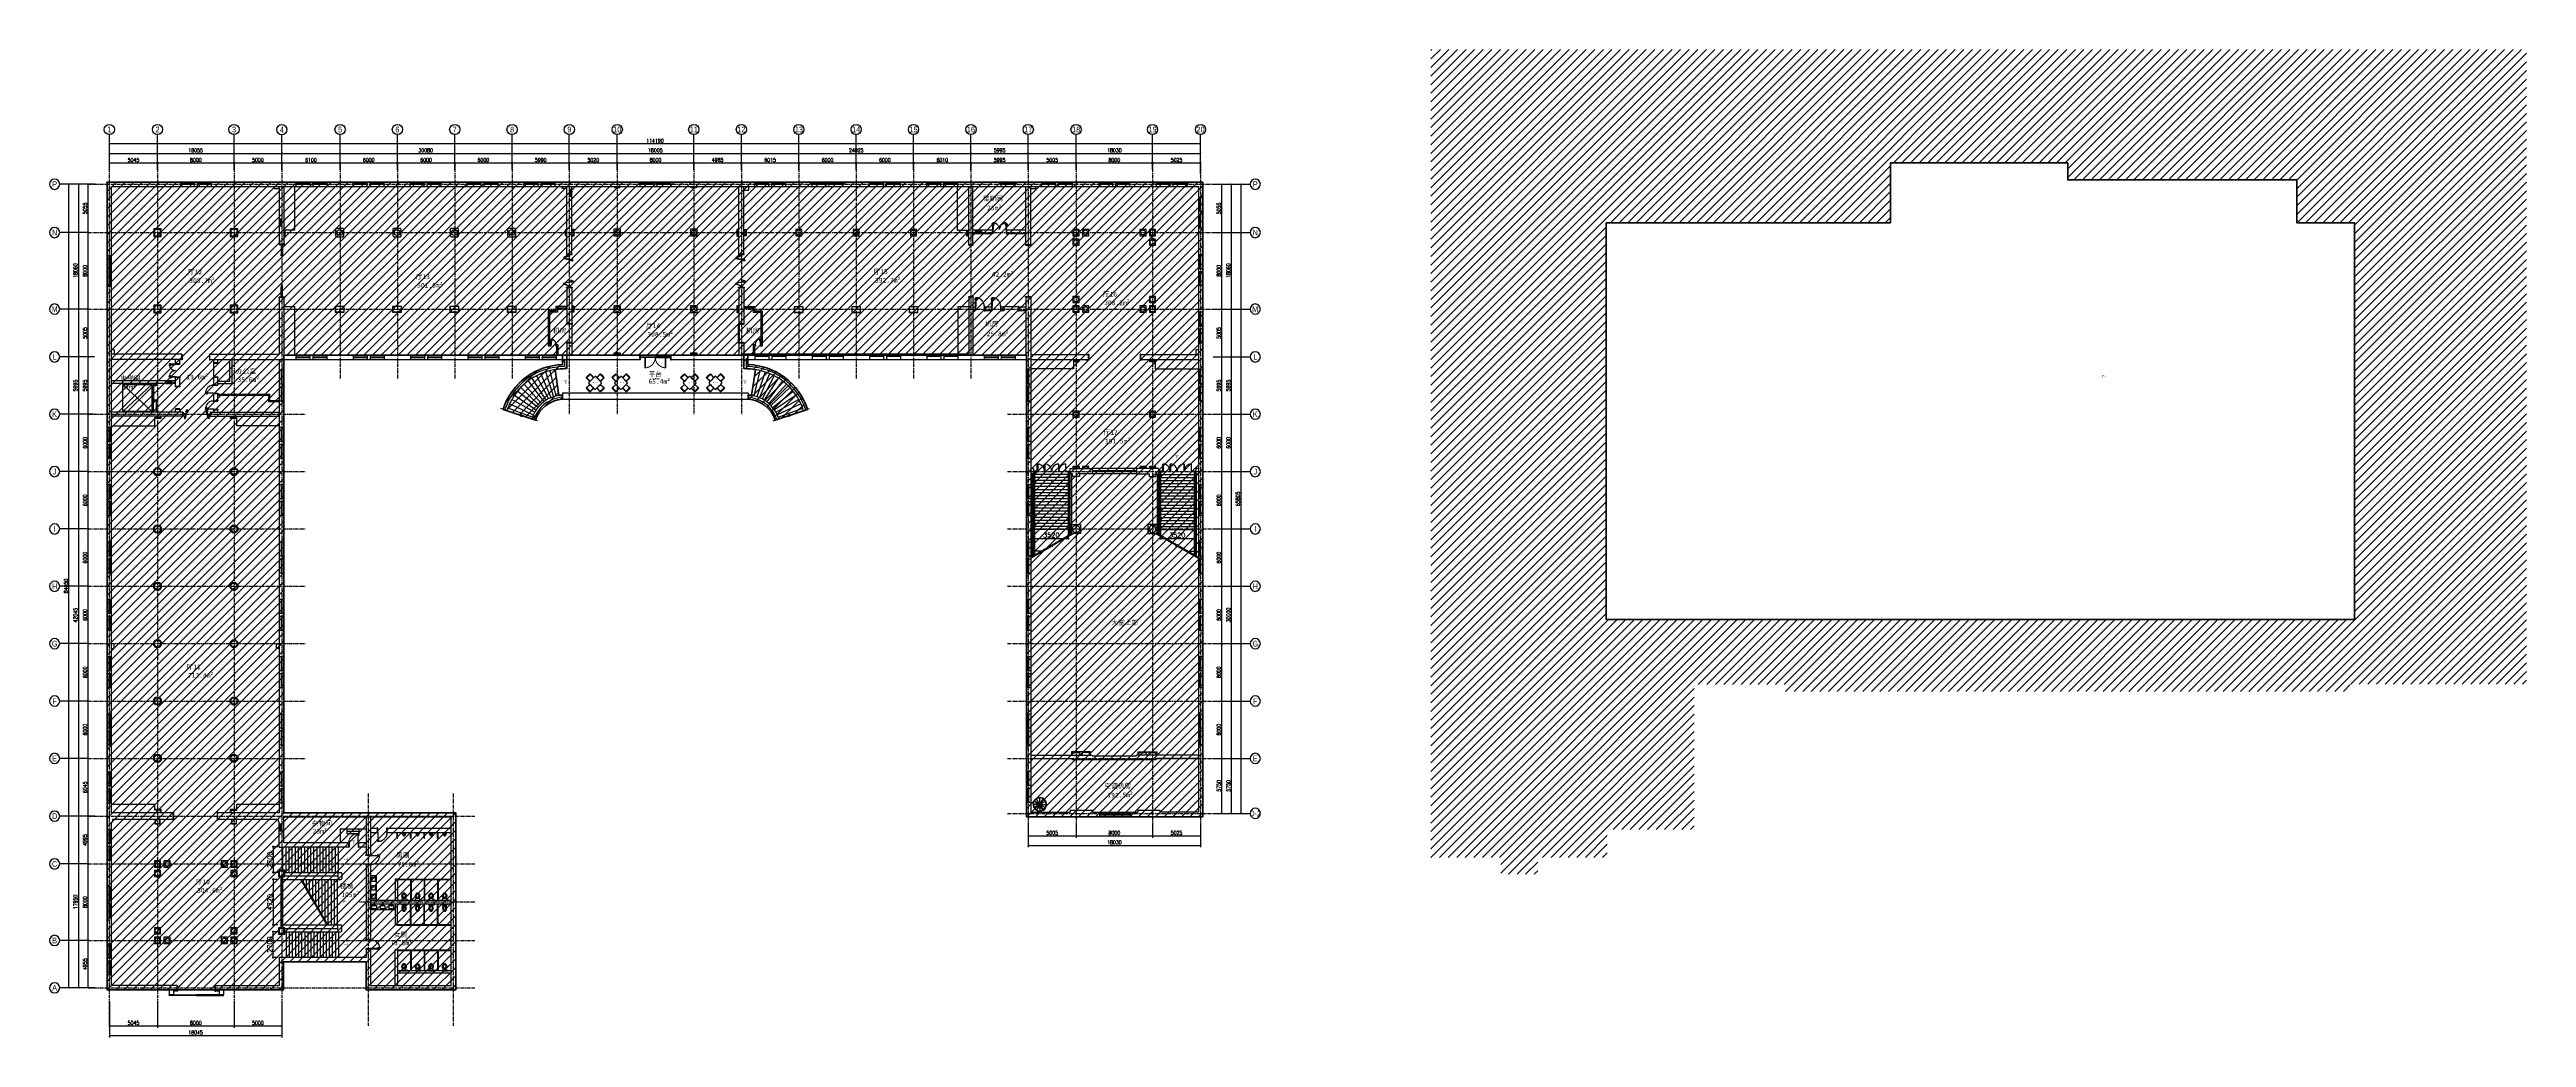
# Model space of a CAD drawing. Header units: millimetres. Extents: x -6028 to 253167, y -4970 to 98364.
import ezdxf
from ezdxf.enums import TextEntityAlignment as Align

# ---------------------------------------------------------------- set-up
doc = ezdxf.new("R2010")
doc.units = ezdxf.units.MM
for name, pattern in [('2F-I-AR$0$CENTER', [2, 1.25, -0.25, 0.25, -0.25]), ('2F-I-AR$0$DASH', [0.35, 0.25, -0.1]), ('2F-I-PLAN$0$ACAD_ISO02W100', [15, 12, -3]), ('2F-I-PLAN$0$DASH', [0.35, 0.25, -0.1])]:
    doc.linetypes.add(name, pattern=pattern)
doc.layers.get('DefPoints').update_dxf_attribs({"color": 250})
for name, color, linetype in [('2F-I-AR$0$0-建-楼梯', 1, 'Continuous'), ('2F-I-AR$0$0-建-轴号', 1, 'Continuous'), ('2F-I-AR$0$0-标注', 4, 'Continuous'), ('2F-I-AR$0$1-墙', 7, 'Continuous'), ('2F-I-AR$0$1-完成面', 3, 'Continuous'), ('2F-I-AR$0$1-窗', 2, 'Continuous'), ('2F-I-AR$0$A-Fire box', 12, 'Continuous'), ('2F-I-AR$0$A-stairs', 2, 'Continuous'), ('2F-I-AR$0$AXIS_TEXT', 7, 'Continuous'), ('2F-I-AR$0$GZET_DIM_1-200_平面尺寸标注', 1, 'Continuous'), ('2F-I-AR$0$I—平面—装饰面层线', 4, 'Continuous'), ('2F-I-AR$0$I—平面—门', 1, 'Continuous'), ('2F-I-PLAN$0$FURN', 1, 'Continuous'), ('2F-I-PLAN$0$I-PL-FURN', 1, '2F-I-PLAN$0$DASH'), ('2F-I-PLAN$0$ID-TEXT-HEADING-3', 3, 'Continuous'), ('2F-I-PLAN$0$P-平面活动家具', 1, 'Continuous')]:
    doc.layers.add(name, color=color, linetype=linetype)
for name, color, linetype, lineweight in [('2F-I-AR$0$A-Doors', 1, 'Continuous', 13), ('2F-I-AR$0$GZET_COL_GRID_1-200_轴线', 8, '2F-I-AR$0$CENTER', 25), ('2F-I-AR$0$I-SCOPE', 252, 'Continuous', 35), ('2F-I-AR$0$消火栓', 10, 'Continuous', 70)]:
    doc.layers.add(name, color=color, linetype=linetype, lineweight=lineweight)
doc.styles.add('2F-I-AR$0$COMPLEX', font='COMPLEX')
doc.styles.add('2F-I-AR$0$GZET-DIMT', font='romans.shx', dxfattribs={"width": 0.8})
doc.styles.add('2F-I-AR$0$GZET-HT', font='arial.ttf', dxfattribs={"width": 0.8})
doc.styles.add('2F-I-AR$0$MtXpl_', font='SimSun.ttf')
doc.styles.add('2F-I-AR$0$Standard', font='arial.ttf')
doc.styles.add('2F-I-PLAN$0$Arial', font='ARIALUNI.ttf')
doc.dimstyles.new('2F-I-AR$0$GZET_200', dxfattribs={"dimscale": 200, "dimtxt": 2, "dimasz": 1, "dimexe": 1, "dimexo": 1.5, "dimgap": 0.6, "dimtad": 1, "dimdec": 0, "dimrnd": 0.005, "dimzin": 0, "dimdsep": 46, "dimtxsty": '2F-I-AR$0$GZET-DIMT', "dimblk": '2F-I-AR$0$_ArchTick', "dimcen": 0.125, "dimclrd": 1, "dimclre": 1, "dimclrt": 2, "dimadec": 0, "dimazin": 0, "dimtfac": 1, "dimtdec": 0, "dimtix": 1, "dimtmove": 2, "dimatfit": 3, "dimldrblk": '2F-I-AR$0$_Dot', "dimfxl": 1, "dimtvp": 1, "dimtolj": 1, "dimtzin": 0, "dimarcsym": 0})
doc.dimstyles.new('2F-I-AR$0$SCG-1.200', dxfattribs={"dimscale": 100, "dimtxt": 5, "dimasz": 1, "dimexe": 1, "dimexo": 1.5, "dimgap": 1, "dimtad": 1, "dimdec": 0, "dimrnd": 5, "dimzin": 0, "dimdsep": 46, "dimtxsty": '2F-I-AR$0$COMPLEX', "dimblk": '2F-I-AR$0$_ArchTick', "dimcen": 0, "dimdle": 1, "dimclrd": 9, "dimclre": 9, "dimclrt": 2, "dimadec": 0, "dimazin": 0, "dimtfac": 1, "dimtdec": 0, "dimtix": 1, "dimtmove": 2, "dimatfit": 3, "dimldrblk": '2F-I-AR$0$_ArchTick', "dimfxl": 5, "dimfxlon": 1, "dimtfill": 1, "dimtolj": 1, "dimtzin": 0, "dimarcsym": 0})

# ---------------------------------------------------------------- blocks, each defined once
blk = doc.blocks.new('2F-I-AR$0$chuanghu1')
for p, q in [((0, 3230), (450, 3230)), ((0, 1770), (450, 1770)), ((0, 1460), (450, 1460)), ((0, 0), (450, 0))]:
    blk.add_line(p, q)
at = {"layer": '2F-I-AR$0$1-窗'}
for p, q in [((185, 3230), (185, 1770)), ((225, 3230), (225, 1770)), ((265, 3230), (265, 1770)), ((185, 1460), (185, 0)), ((225, 1460), (225, 0)), ((265, 1460), (265, 0))]:
    blk.add_line(p, q, dxfattribs=at)
blk = doc.blocks.new('2F-I-AR$0$X1')
at = {"color": 0}
for p, q in [((-127, 121), (-67, 61)), ((-126, 135), (-59, 68)), ((-125, 106), (-74, 54)), ((-124, 148), (-52, 75)), ((-122, 159), (-45, 83)), ((-121, 87), (-81, 47)), ((-118, 170), (-38, 90)), ((-114, 179), (-31, 97)), ((-110, 62), (-88, 40)), ((-109, 189), (-24, 104)), ((-103, 197), (-17, 111)), ((-97, 205), (-10, 118)), ((-90, 213), (-3, 125)), ((-90, 36), (87, 213)), ((-83, 219), (4, 132)), ((-75, 226), (11, 139)), ((-67, 231), (18, 146)), ((-58, 236), (25, 153)), ((-48, 241), (32, 160)), ((-37, 244), (40, 167)), ((-26, 247), (47, 174)), ((-14, 249), (54, 182)), ((0, 250), (61, 189)), ((15, 249), (68, 196)), ((33, 245), (75, 203)), ((56, 235), (82, 210))]:
    blk.add_line(p, q, dxfattribs=at)
blk.add_circle((-2, 125), 125, dxfattribs=at)
blk = doc.blocks.new('2F-I-AR$0$A$C33C75492')
at = {"layer": '2F-I-AR$0$A-Fire box'}
for p, q in [((-280732, 1890493), (-281432, 1890493)), ((-281432, 1890493), (-281432, 1890373)), ((-281432, 1890383), (-280732, 1890383)), ((-281432, 1890373), (-280732, 1890373)), ((-281432, 1890373), (-280732, 1890373)), ((-281432, 1890373), (-281432, 1890253)), ((-281432, 1890363), (-280732, 1890363)), ((-281432, 1890353), (-280732, 1890353)), ((-281432, 1890343), (-280732, 1890343)), ((-281432, 1890333), (-280732, 1890333)), ((-281432, 1890323), (-280732, 1890323)), ((-281432, 1890313), (-280732, 1890313)), ((-281432, 1890303), (-280732, 1890303)), ((-281432, 1890293), (-280732, 1890293)), ((-281432, 1890283), (-280732, 1890283)), ((-281432, 1890273), (-280732, 1890273)), ((-281432, 1890263), (-280732, 1890263)), ((-281432, 1890253), (-280732, 1890253)), ((-280732, 1890373), (-280732, 1890493)), ((-280732, 1890253), (-280732, 1890373))]:
    blk.add_line(p, q, dxfattribs=at)
at = {"layer": '2F-I-AR$0$A-Fire box', "color": 8}
for p, q in [((-280952, 1890360), (-280832, 1890360)), ((-280951, 1890370), (-280832, 1890370)), ((-280951, 1890350), (-280833, 1890350)), ((-280949, 1890380), (-280835, 1890380)), ((-280948, 1890340), (-280836, 1890340)), ((-280945, 1890390), (-280839, 1890390)), ((-280943, 1890330), (-280841, 1890330)), ((-280938, 1890400), (-280846, 1890400)), ((-280935, 1890320), (-280849, 1890320)), ((-280927, 1890410), (-280856, 1890410)), ((-280922, 1890310), (-280861, 1890310)), ((-280906, 1890420), (-280877, 1890420))]:
    blk.add_line(p, q, dxfattribs=at)
blk.add_circle((-280892, 1890361), 60, dxfattribs=at)
at = {"layer": '2F-I-AR$0$A-Fire box', "color": 8, "extrusion": (0, 0, -1), "xscale": -1, "zscale": -1}
blk.add_blockref('2F-I-AR$0$X1', (281160, 1890258), dxfattribs=at)
blk = doc.blocks.new('2F-I-AR$0$A$C29AA6ADB')
at = {"layer": '2F-I-AR$0$消火栓', "color": 3, "ltscale": 0.8}
for p, rotation in [((-1842563, -181833), 270), ((1907823, 377220), 90), ((-190586, 1985482), 180), ((-275322, 1969782), 180), ((1907793, 313932), 90)]:
    blk.add_blockref('2F-I-AR$0$A$C33C75492', p, dxfattribs=dict(at, rotation=rotation))
blk = doc.blocks.new('2F-I-AR$0$tyjuk')
at = {"layer": '2F-I-AR$0$I—平面—门'}
for p, q in [((252, 432), (218, 295)), ((232, 291), (218, 295)), ((314, 417), (252, 432)), ((309, 396), (267, 407)), ((318, 435), (304, 379)), ((310, 378), (304, 379)), ((325, 442), (307, 369)), ((314, 368), (308, 369)), ((331, 440), (314, 368)), ((318, 435), (323, 434)), ((325, 442), (331, 440)), ((380, 429), (362, 356)), ((362, 356), (369, 354)), ((386, 427), (369, 354)), ((371, 363), (376, 362)), ((389, 417), (376, 362)), ((386, 427), (380, 429)), ((380, 379), (421, 369)), ((389, 417), (384, 419)), ((385, 400), (447, 385)), ((399, 250), (414, 247)), ((447, 385), (414, 247))]:
    blk.add_line(p, q, dxfattribs=at)
for points in [[(0, 0), (73, -429), (122, -421), (49, 8)], [(171, -432), (390, 471), (342, 483), (122, -421)]]:
    blk.add_lwpolyline(points, close=True, dxfattribs=at)
for points in [[(267, 407, 0.2087149), (252, 343, -0.0618188), (232, 291, -10.7047791)], [(421, 369, -0.2087149), (406, 305, 0.0618188), (399, 250, 10.7047791)]]:
    blk.add_lwpolyline(points, format="xyb", dxfattribs=at)
blk = doc.blocks.new('*U50')
at = {"layer": '2F-I-AR$0$I—平面—装饰面层线'}
for p, q in [((-35, 120), (-35, -310)), ((865, 120), (865, -310))]:
    blk.add_line(p, q, dxfattribs=at)
for points in [[(-35, 120), (-85, 120), (-85, 140), (-5, 140), (-5, 100), (0, 100), (0, -330), (-80, -330), (-80, -310), (-35, -310)], [(865, 120), (915, 120), (915, 140), (835, 140), (835, 100), (830, 100), (830, -330), (910, -330), (910, -310), (865, -310)]]:
    blk.add_lwpolyline(points, dxfattribs=at)
at = {"layer": '2F-I-AR$0$I—平面—门'}
for p, q in [((-76, 898), (-76, 765)), ((-16, 898), (-76, 898)), ((-62, 765), (-76, 765)), ((-16, 878), (-56, 878)), ((-16, 915), (-16, 861)), ((-16, 915), (-11, 915)), ((-11, 861), (-16, 861)), ((-11, 923), (-11, 853)), ((-11, 923), (-5, 923)), ((-5, 853), (-11, 853)), ((-5, 923), (-5, 853)), ((35, 923), (35, 853)), ((41, 923), (35, 923)), ((35, 853), (41, 853)), ((41, 923), (41, 853)), ((46, 915), (41, 915)), ((41, 861), (46, 861)), ((46, 915), (46, 861)), ((46, 898), (106, 898)), ((46, 878), (86, 878)), ((92, 765), (106, 765)), ((106, 898), (106, 765))]:
    blk.add_line(p, q, dxfattribs=at)
for points in [[(-56, 878, 0.2087149), (-56, 817, -0.0618188), (-62, 765, -10.7047791)], [(86, 878, -0.2087149), (85, 817, 0.0618188), (92, 765, 10.7047791)]]:
    blk.add_lwpolyline(points, format="xyb", dxfattribs=at)
blk.add_lwpolyline([(-5, 140), (-5, 980), (35, 980), (35, 140)], close=True, dxfattribs=at)
at = {"layer": '2F-I-AR$0$I—平面—门', "color": 252, "linetype": '2F-I-AR$0$DASH', "ltscale": 5}
blk.add_arc((17, 162), 818, 358.70561, 91.29439, dxfattribs=at)
blk = doc.blocks.new('*U52')
at = {"layer": '2F-I-AR$0$I—平面—装饰面层线'}
for points in [[(-1125, 470), (-1170, 470), (-1170, 490), (-1095, 490), (-1095, 450), (-1090, 450), (-1090, 20), (-1170, 20), (-1170, 40), (-1125, 40), (-1125, 470)], [(375, 470), (420, 470), (420, 490), (345, 490), (345, 450), (340, 450), (340, 20), (420, 20), (420, 40), (375, 40), (375, 470)]]:
    blk.add_lwpolyline(points, dxfattribs=at)
at = {"layer": '2F-I-AR$0$I—平面—门'}
blk.add_lwpolyline([(-1095, 450), (345, 450), (345, 490), (-1095, 490)], close=True, dxfattribs=at)
blk = doc.blocks.new('*U86')
at = {"layer": '2F-I-AR$0$I—平面—装饰面层线'}
for points in [[(-1125, 470), (-1170, 470), (-1170, 490), (-1095, 490), (-1095, 450), (-1090, 450), (-1090, 50), (-1170, 50), (-1170, 70), (-1125, 70), (-1125, 470)], [(455, 470), (500, 470), (500, 490), (425, 490), (425, 450), (420, 450), (420, 50), (500, 50), (500, 70), (455, 70), (455, 470)]]:
    blk.add_lwpolyline(points, dxfattribs=at)
at = {"layer": '2F-I-AR$0$I—平面—门'}
blk.add_lwpolyline([(-1095, 450), (425, 450), (425, 490), (-1095, 490)], close=True, dxfattribs=at)
blk = doc.blocks.new('2F-I-AR$0$980men')
at = {"layer": '2F-I-AR$0$I—平面—装饰面层线'}
for p, q in [((0, 400), (0, 0)), ((980, 400), (980, 0))]:
    blk.add_line(p, q, dxfattribs=at)
for points in [[(0, 400), (-50, 400), (-50, 420), (30, 420), (30, 380), (35, 380), (35, -20), (-45, -20), (-45, 0), (0, 0)], [(980, 400), (1030, 400), (1030, 420), (950, 420), (950, 380), (945, 380), (945, -20), (1025, -20), (1025, 0), (980, 0)]]:
    blk.add_lwpolyline(points, dxfattribs=at)
at = {"layer": '2F-I-AR$0$I—平面—门'}
for p, q in [((-41, 1258), (-41, 1125)), ((19, 1258), (-41, 1258)), ((-27, 1125), (-41, 1125)), ((19, 1238), (-21, 1238)), ((19, 1275), (19, 1221)), ((19, 1275), (24, 1275)), ((24, 1221), (19, 1221)), ((24, 1283), (24, 1213)), ((24, 1283), (30, 1283)), ((30, 1213), (24, 1213)), ((30, 1283), (30, 1213)), ((70, 1283), (70, 1213)), ((76, 1283), (70, 1283)), ((70, 1213), (76, 1213)), ((76, 1283), (76, 1213)), ((81, 1275), (76, 1275)), ((76, 1221), (81, 1221)), ((81, 1275), (81, 1221)), ((81, 1258), (141, 1258)), ((81, 1238), (121, 1238)), ((127, 1125), (141, 1125)), ((141, 1258), (141, 1125))]:
    blk.add_line(p, q, dxfattribs=at)
for points in [[(-21, 1238, 0.2087149), (-21, 1177, -0.0618188), (-27, 1125, -10.7047791)], [(121, 1238, -0.2087149), (120, 1177, 0.0618188), (127, 1125, 10.7047791)]]:
    blk.add_lwpolyline(points, format="xyb", dxfattribs=at)
blk.add_lwpolyline([(30, 420), (30, 1340), (70, 1340), (70, 420)], close=True, dxfattribs=at)
at = {"layer": '2F-I-AR$0$I—平面—门', "color": 252, "linetype": '2F-I-AR$0$DASH', "ltscale": 5}
blk.add_arc((52, 442), 898, 358.70561, 91.29439, dxfattribs=at)
blk = doc.blocks.new('2F-I-AR$0$MEN10')
at = {"layer": '2F-I-AR$0$I—平面—门'}
for p, q in [((451, 354), (419, 215)), ((434, 212), (419, 215)), ((513, 339), (451, 354)), ((508, 319), (467, 328)), ((517, 357), (504, 301)), ((509, 300), (504, 301)), ((524, 364), (508, 291)), ((514, 290), (508, 291)), ((530, 363), (514, 290)), ((517, 357), (522, 356)), ((524, 364), (530, 363)), ((579, 352), (563, 279)), ((563, 279), (569, 277)), ((585, 350), (569, 277)), ((571, 286), (576, 284)), ((589, 341), (576, 284)), ((585, 350), (579, 352)), ((580, 302), (622, 293)), ((589, 341), (584, 342)), ((585, 323), (647, 309)), ((601, 174), (616, 170)), ((647, 309), (616, 170))]:
    blk.add_line(p, q, dxfattribs=at)
for points in [[(318, -569), (45, 21), (0, 0), (272, -590)], [(366, -580), (589, 394), (540, 406), (318, -569)]]:
    blk.add_lwpolyline(points, close=True, dxfattribs=at)
for points in [[(467, 328, 0.2087149), (453, 264, -0.0618188), (434, 212, -10.7047791)], [(622, 293, -0.2087149), (607, 229, 0.0618188), (601, 174, 10.7047791)]]:
    blk.add_lwpolyline(points, format="xyb", dxfattribs=at)
blk = doc.blocks.new('*U85')
at = {"layer": '2F-I-AR$0$I—平面—装饰面层线'}
for points in [[(-1125, 470), (-1170, 470), (-1170, 490), (-1095, 490), (-1095, 450), (-1090, 450), (-1090, -80), (-1170, -80), (-1170, -60), (-1125, -60), (-1125, 470)], [(875, 470), (920, 470), (920, 490), (845, 490), (845, 450), (840, 450), (840, -80), (920, -80), (920, -60), (875, -60), (875, 470)]]:
    blk.add_lwpolyline(points, dxfattribs=at)
at = {"layer": '2F-I-AR$0$I—平面—门'}
blk.add_lwpolyline([(-1095, 450), (845, 450), (845, 490), (-1095, 490)], close=True, dxfattribs=at)
blk = doc.blocks.new('*U84')
at = {"layer": '2F-I-AR$0$I—平面—装饰面层线'}
for points in [[(-1125, 470), (-1170, 470), (-1170, 490), (-1095, 490), (-1095, 450), (-1090, 450), (-1090, -90), (-1170, -90), (-1170, -70), (-1125, -70), (-1125, 470)], [(875, 470), (920, 470), (920, 490), (845, 490), (845, 450), (840, 450), (840, -90), (920, -90), (920, -70), (875, -70), (875, 470)]]:
    blk.add_lwpolyline(points, dxfattribs=at)
at = {"layer": '2F-I-AR$0$I—平面—门'}
blk.add_lwpolyline([(-1095, 450), (845, 450), (845, 490), (-1095, 490)], close=True, dxfattribs=at)
blk = doc.blocks.new('*U54')
at = {"layer": '2F-I-AR$0$I—平面—装饰面层线'}
for p, q in [((-35, 370), (-35, -80)), ((965, 370), (965, -80))]:
    blk.add_line(p, q, dxfattribs=at)
for points in [[(-35, 370), (-85, 370), (-85, 390), (-5, 390), (-5, 350), (0, 350), (0, -100), (-80, -100), (-80, -80), (-35, -80)], [(965, 370), (1015, 370), (1015, 390), (935, 390), (935, 350), (930, 350), (930, -100), (1010, -100), (1010, -80), (965, -80)]]:
    blk.add_lwpolyline(points, dxfattribs=at)
at = {"layer": '2F-I-AR$0$I—平面—门'}
for p, q in [((-76, 1248), (-76, 1115)), ((-16, 1248), (-76, 1248)), ((-62, 1115), (-76, 1115)), ((-16, 1228), (-56, 1228)), ((-16, 1265), (-16, 1211)), ((-16, 1265), (-11, 1265)), ((-11, 1211), (-16, 1211)), ((-11, 1273), (-11, 1203)), ((-11, 1273), (-5, 1273)), ((-5, 1203), (-11, 1203)), ((-5, 1273), (-5, 1203)), ((35, 1273), (35, 1203)), ((41, 1273), (35, 1273)), ((35, 1203), (41, 1203)), ((41, 1273), (41, 1203)), ((46, 1265), (41, 1265)), ((41, 1211), (46, 1211)), ((46, 1265), (46, 1211)), ((46, 1248), (106, 1248)), ((46, 1228), (86, 1228)), ((92, 1115), (106, 1115)), ((106, 1248), (106, 1115))]:
    blk.add_line(p, q, dxfattribs=at)
for points in [[(-56, 1228, 0.2087149), (-56, 1167, -0.0618188), (-62, 1115, -10.7047791)], [(86, 1228, -0.2087149), (85, 1167, 0.0618188), (92, 1115, 10.7047791)]]:
    blk.add_lwpolyline(points, format="xyb", dxfattribs=at)
blk.add_lwpolyline([(-5, 390), (-5, 1330), (35, 1330), (35, 390)], close=True, dxfattribs=at)
at = {"layer": '2F-I-AR$0$I—平面—门', "color": 252, "linetype": '2F-I-AR$0$DASH', "ltscale": 5}
blk.add_arc((17, 412), 918, 358.70561, 91.29439, dxfattribs=at)
blk = doc.blocks.new('2F-I-AR$0$_ArchTick')
at = {"color": 2, "linetype": 'ByBlock', "const_width": 0.15}
blk.add_lwpolyline([(-0.5, -0.5), (0.5, 0.5)], dxfattribs=at)
blk = doc.blocks.new('*D88')
at = {"layer": '2F-I-AR$0$A-stairs', "color": 9, "lineweight": -2, "transparency": 16777216}
for p, q in [((17876, 14970), (17276, 14970)), ((17376, 15070), (17376, 12170)), ((17876, 12270), (17276, 12270))]:
    blk.add_line(p, q, dxfattribs=at)
at = {"layer": 'DefPoints', "color": 0, "transparency": 16777216}
for p in [(18721, 14970), (18954, 12270)]:
    blk.add_point(p, dxfattribs=at)
at = {"layer": '2F-I-AR$0$A-stairs', "color": 9, "lineweight": -2, "transparency": 16777216, "xscale": 100, "yscale": 100, "zscale": 100}
for p, rotation in [((17376, 14970), 90), ((17376, 12270), 270)]:
    blk.add_blockref('2F-I-AR$0$_ArchTick', p, dxfattribs=dict(at, rotation=rotation))
at = {"layer": '2F-I-AR$0$A-stairs', "color": 2, "transparency": 16777216, "insert": (17026, 13620), "char_height": 500, "attachment_point": 5, "rotation": 90, "style": '2F-I-AR$0$COMPLEX', "bg_fill": 3, "box_fill_scale": 1.1, "bg_fill_color": 256, "bg_fill_true_color": 13158600, "bg_fill_transparency": 0}
blk.add_mtext('\\A1;2700', dxfattribs=at)
at = {"layer": 'DefPoints', "color": 0, "transparency": 16777216}
blk.add_point((17376, 12270), dxfattribs=at)
blk = doc.blocks.new('*D89')
at = {"layer": '2F-I-AR$0$A-stairs', "color": 9, "lineweight": -2, "transparency": 16777216}
for p, q in [((17873, 6090), (17273, 6090)), ((17373, 3290), (17373, 6190)), ((17873, 3390), (17273, 3390))]:
    blk.add_line(p, q, dxfattribs=at)
at = {"layer": 'DefPoints', "color": 0, "transparency": 16777216}
for p in [(18800, 6090), (18800, 3390)]:
    blk.add_point(p, dxfattribs=at)
at = {"layer": '2F-I-AR$0$A-stairs', "color": 9, "lineweight": -2, "transparency": 16777216, "xscale": 100, "yscale": 100, "zscale": 100}
for p, rotation in [((17373, 6090), 90), ((17373, 3390), 270)]:
    blk.add_blockref('2F-I-AR$0$_ArchTick', p, dxfattribs=dict(at, rotation=rotation))
at = {"layer": '2F-I-AR$0$A-stairs', "color": 2, "transparency": 16777216, "insert": (17023, 4740), "char_height": 500, "attachment_point": 5, "rotation": 90, "style": '2F-I-AR$0$COMPLEX', "bg_fill": 3, "box_fill_scale": 1.1, "bg_fill_color": 256, "bg_fill_true_color": 13158600, "bg_fill_transparency": 0}
blk.add_mtext('\\A1;2700', dxfattribs=at)
at = {"layer": 'DefPoints', "color": 0, "transparency": 16777216}
blk.add_point((17373, 6090), dxfattribs=at)
blk = doc.blocks.new('*D90')
at = {"layer": '2F-I-AR$0$A-stairs', "color": 9, "lineweight": -2, "transparency": 16777216}
for p, q in [((96940, 47220), (100660, 47220)), ((97040, 47720), (97040, 47120)), ((100560, 47720), (100560, 47120))]:
    blk.add_line(p, q, dxfattribs=at)
at = {"layer": '2F-I-AR$0$A-stairs', "color": 9, "lineweight": -2, "transparency": 16777216, "xscale": 100, "yscale": 100, "zscale": 100, "rotation": 180}
blk.add_blockref('2F-I-AR$0$_ArchTick', (97040, 47220), dxfattribs=at)
at = {"layer": '2F-I-AR$0$A-stairs', "color": 9, "lineweight": -2, "transparency": 16777216, "xscale": 100, "yscale": 100, "zscale": 100}
blk.add_blockref('2F-I-AR$0$_ArchTick', (100560, 47220), dxfattribs=at)
at = {"layer": '2F-I-AR$0$A-stairs', "color": 2, "transparency": 16777216, "insert": (98800, 47570), "char_height": 500, "attachment_point": 5, "style": '2F-I-AR$0$COMPLEX', "bg_fill": 3, "box_fill_scale": 1.1, "bg_fill_color": 256, "bg_fill_true_color": 13158600, "bg_fill_transparency": 0}
blk.add_mtext('\\A1;3520', dxfattribs=at)
at = {"layer": 'DefPoints', "color": 0, "transparency": 16777216}
for p in [(97040, 48149), (100560, 48149), (100560, 47220)]:
    blk.add_point(p, dxfattribs=at)
blk = doc.blocks.new('*D91')
at = {"layer": '2F-I-AR$0$A-stairs', "color": 9, "lineweight": -2, "transparency": 16777216}
for p, q in [((110120, 47219), (113840, 47219)), ((110220, 47719), (110220, 47119)), ((113740, 47719), (113740, 47119))]:
    blk.add_line(p, q, dxfattribs=at)
at = {"layer": '2F-I-AR$0$A-stairs', "color": 9, "lineweight": -2, "transparency": 16777216, "xscale": 100, "yscale": 100, "zscale": 100, "rotation": 180}
blk.add_blockref('2F-I-AR$0$_ArchTick', (110220, 47219), dxfattribs=at)
at = {"layer": '2F-I-AR$0$A-stairs', "color": 9, "lineweight": -2, "transparency": 16777216, "xscale": 100, "yscale": 100, "zscale": 100}
blk.add_blockref('2F-I-AR$0$_ArchTick', (113740, 47219), dxfattribs=at)
at = {"layer": '2F-I-AR$0$A-stairs', "color": 2, "transparency": 16777216, "insert": (111980, 47569), "char_height": 500, "attachment_point": 5, "style": '2F-I-AR$0$COMPLEX', "bg_fill": 3, "box_fill_scale": 1.1, "bg_fill_color": 256, "bg_fill_true_color": 13158600, "bg_fill_transparency": 0}
blk.add_mtext('\\A1;3520', dxfattribs=at)
at = {"layer": 'DefPoints', "color": 0, "transparency": 16777216}
for p in [(110220, 48149), (113740, 48149), (113740, 47219)]:
    blk.add_point(p, dxfattribs=at)
blk = doc.blocks.new('*D87')
at = {"layer": '2F-I-AR$0$A-stairs', "color": 9, "lineweight": -2, "transparency": 16777216}
for p, q in [((17876, 11540), (17276, 11540)), ((17376, 11640), (17376, 6720)), ((17876, 6820), (17276, 6820))]:
    blk.add_line(p, q, dxfattribs=at)
at = {"layer": 'DefPoints', "color": 0, "transparency": 16777216}
for p in [(18721, 11540), (17376, 6820), (18959, 6820)]:
    blk.add_point(p, dxfattribs=at)
at = {"layer": '2F-I-AR$0$A-stairs', "color": 9, "lineweight": -2, "transparency": 16777216, "xscale": 100, "yscale": 100, "zscale": 100}
for p, rotation in [((17376, 11540), 90), ((17376, 6820), 270)]:
    blk.add_blockref('2F-I-AR$0$_ArchTick', p, dxfattribs=dict(at, rotation=rotation))
at = {"layer": '2F-I-AR$0$A-stairs', "color": 2, "transparency": 16777216, "insert": (17026, 9180), "char_height": 500, "attachment_point": 5, "rotation": 90, "style": '2F-I-AR$0$COMPLEX', "bg_fill": 3, "box_fill_scale": 1.1, "bg_fill_color": 256, "bg_fill_true_color": 13158600, "bg_fill_transparency": 0}
blk.add_mtext('\\A1;4720', dxfattribs=at)
blk = doc.blocks.new('2F-I-AR$0$A$C2F164602')
at = {"color": 8}
for p, q in [((-76, 403), (-92, 403)), ((-73, 422), (-73, 406)), ((-73, 385), (-73, 400)), ((-55, 403), (-71, 403)), ((51, 403), (66, 403)), ((69, 422), (69, 406)), ((69, 385), (69, 400)), ((72, 403), (87, 403))]:
    blk.add_line(p, q, dxfattribs=at)
at = {"linetype": 'Continuous'}
for points in [[(-18, 360), (-230, 360), (-230, 20), (230, 20), (230, 360), (13, 360)], [(-18, 398), (-18, 289), (13, 289), (13, 398)], [(8, 409), (-13, 409)]]:
    blk.add_lwpolyline(points, dxfattribs=at)
at = {"color": 8, "ltscale": 1000, "const_width": 0.314}
blk.add_lwpolyline([(-73, 403, -1), (-73, 403, -1)], format="xyb", close=True, dxfattribs=at)
at = {"color": 8, "const_width": 0.314}
blk.add_lwpolyline([(69, 403, 1), (69, 403, 1)], format="xyb", close=True, dxfattribs=at)
at = {"color": 8, "linetype": 'Continuous'}
for centre in [(-73, 403), (69, 403)]:
    blk.add_circle(centre, 14.1, dxfattribs=at)
at = {"color": 8}
for centre in [(-73, 403), (69, 403)]:
    blk.add_circle(centre, 11.4, dxfattribs=at)
at = {"linetype": 'Continuous'}
for centre, start, end in [((-34, 411), 319.21795, 354.32713), ((29, 411), 185.67287, 220.78205)]:
    blk.add_arc(centre, 21.1, start, end, dxfattribs=at)
blk = doc.blocks.new('2F-I-AR$0$马桶')
for p, q in [((-37314, -19243), (-37314, -19153)), ((-37299, -19161), (-37314, -19153)), ((-37314, -19243), (-37299, -19236)), ((-37224, -19273), (-37314, -19273)), ((-37314, -19723), (-37314, -19273)), ((-37314, -19723), (-37224, -19723)), ((-37299, -19236), (-37299, -19161)), ((-37299, -19191), (-37224, -19183)), ((-37224, -19213), (-37299, -19206)), ((-37149, -19378), (-37099, -19378)), ((-37149, -19378), (-37149, -19618)), ((-37149, -19618), (-37099, -19618)), ((-37099, -19378), (-37099, -19618))]:
    blk.add_line(p, q)
for centre, radius, start, end in [((-37224, -19198), 15, 270, 90), ((-37074, -19136), 203, 222.51045, 271.66216), ((-37074, -19861), 203, 88.33784, 137.48955), ((-36909, -19498), 225, 90, 134.99952), ((-36909, -19498), 225, 225.00048, 270), ((-36909, -19498), 135, 90, 270), ((-36909, -19847), 574, 75.48575, 89.99996), ((-36909, -19847), 484, 75.48576, 89.99997), ((-36909, -19149), 484, 270.00003, 284.51424), ((-36909, -19149), 574, 270.00004, 284.51425), ((-36864, -19675), 306, 57.9946, 75.48574), ((-36864, -19321), 306, 284.51426, 302.0054), ((-36864, -19675), 396, 57.99461, 75.48574), ((-36864, -19321), 396, 284.51426, 302.00539), ((-36796, -19567), 178, 33.53413, 57.99459), ((-36796, -19430), 178, 302.00541, 326.46587), ((-36796, -19567), 268, 33.53412, 57.99459), ((-36796, -19430), 268, 302.00541, 326.46588), ((-36693, -19498), 54.6, 0.00002, 33.53404), ((-36693, -19498), 54.6, 326.46596, 359.99998), ((-36693, -19498), 145, 0.00005, 33.53407), ((-36693, -19498), 145, 326.46593, 359.99995)]:
    blk.add_arc(centre, radius, start, end)
blk = doc.blocks.new('2F-I-AR$0$A$C17825FF6')
at = {"linetype": 'Continuous'}
for p, q in [((395, 0), (0, 0)), ((80, 82), (197, 82)), ((315, 82), (197, 82))]:
    blk.add_line(p, q, dxfattribs=at)
at = {"color": 8}
for p, q in [((223, 50), (172, 50)), ((197, 75), (197, 25))]:
    blk.add_line(p, q, dxfattribs=at)
blk.add_circle((197, 50), 17, dxfattribs=at)
at = {"linetype": 'Continuous'}
for centre, radius, start, end in [((479, -6), 479, 132.78373, 179.262), ((80, 117), 35, 168.36719, 270), ((461, 39), 424, 135.16391, 168.36719), ((194, 294), 65.6, 87.3143, 128.46392), ((194, 294), 55.6, 87.3143, 128.46392), ((201, 294), 65.6, 51.53608, 92.68569), ((201, 294), 55.6, 51.53608, 92.68569), ((-66, 39), 424, 11.6328, 44.83608), ((-84, -6), 479, 0.73799, 47.21627), ((315, 117), 35, 270, 11.6328)]:
    blk.add_arc(centre, radius, start, end, dxfattribs=at)
at = {"color": 8}
for centre, radius, start, end in [((419, 52), 371, 132.37072, 172.95874), ((194, 294), 40.6, 87.3143, 128.46392), ((201, 294), 40.6, 51.53608, 92.68569), ((-24, 52), 371, 7.04126, 47.62928)]:
    blk.add_arc(centre, radius, start, end, dxfattribs=at)
blk.add_ellipse((197, 142), major_axis=(0, -28), ratio=0.6645501, dxfattribs=at)
blk = doc.blocks.new('2F-I-AR$0$_AXISO')
blk.add_circle((0, 0), 0.5)
at = {"layer": '2F-I-AR$0$AXIS_TEXT', "style": '2F-I-AR$0$GZET-HT', "width": 0.8}
blk.add_attdef('A', text='', height=0.56, dxfattribs=at).set_placement((0, 0), align=Align.MIDDLE_CENTER)
blk = doc.blocks.new('*D292')
at = {"layer": '2F-I-AR$0$GZET_DIM_1-200_平面尺寸标注', "color": 1, "lineweight": -2, "transparency": 16777216}
for p, q in [((230, 85800), (230, 86700)), ((230, 86500), (5275, 86500)), ((5275, 85800), (5275, 86700))]:
    blk.add_line(p, q, dxfattribs=at)
at = {"layer": 'DefPoints', "color": 0, "transparency": 16777216}
for p in [(5275, 86500), (230, 85500), (5275, 85500)]:
    blk.add_point(p, dxfattribs=at)
at = {"layer": '2F-I-AR$0$GZET_DIM_1-200_平面尺寸标注', "color": 1, "lineweight": -2, "transparency": 16777216, "xscale": 200, "yscale": 200, "zscale": 200, "rotation": 180}
blk.add_blockref('2F-I-AR$0$_ArchTick', (230, 86500), dxfattribs=at)
at = {"layer": '2F-I-AR$0$GZET_DIM_1-200_平面尺寸标注', "color": 1, "lineweight": -2, "transparency": 16777216, "xscale": 200, "yscale": 200, "zscale": 200}
blk.add_blockref('2F-I-AR$0$_ArchTick', (5275, 86500), dxfattribs=at)
at = {"layer": '2F-I-AR$0$GZET_DIM_1-200_平面尺寸标注', "color": 2, "transparency": 16777216, "insert": (2752.5, 86820), "char_height": 400, "attachment_point": 5, "style": '2F-I-AR$0$GZET-DIMT'}
blk.add_mtext('\\A1;5045', dxfattribs=at)
blk = doc.blocks.new('2F-I-AR$0$_Dot')
at = {"color": 0, "linetype": 'ByBlock', "lineweight": -2}
blk.add_line((-0.5, 0), (-1, 0), dxfattribs=at)
at = {"color": 0, "linetype": 'ByBlock', "const_width": 0.5}
blk.add_lwpolyline([(-0.25, 0, 1), (0.25, 0, 1)], format="xyb", close=True, dxfattribs=at)
blk = doc.blocks.new('*D293')
at = {"layer": '2F-I-AR$0$GZET_DIM_1-200_平面尺寸标注', "color": 1, "lineweight": -2, "transparency": 16777216}
for p, q in [((5275, 85800), (5275, 86700)), ((5275, 86500), (13275, 86500)), ((13275, 85800), (13275, 86700))]:
    blk.add_line(p, q, dxfattribs=at)
at = {"layer": 'DefPoints', "color": 0, "transparency": 16777216}
for p in [(13275, 86500), (5275, 85500), (13275, 85500)]:
    blk.add_point(p, dxfattribs=at)
at = {"layer": '2F-I-AR$0$GZET_DIM_1-200_平面尺寸标注', "color": 1, "lineweight": -2, "transparency": 16777216, "xscale": 200, "yscale": 200, "zscale": 200, "rotation": 180}
blk.add_blockref('2F-I-AR$0$_ArchTick', (5275, 86500), dxfattribs=at)
at = {"layer": '2F-I-AR$0$GZET_DIM_1-200_平面尺寸标注', "color": 1, "lineweight": -2, "transparency": 16777216, "xscale": 200, "yscale": 200, "zscale": 200}
blk.add_blockref('2F-I-AR$0$_ArchTick', (13275, 86500), dxfattribs=at)
at = {"layer": '2F-I-AR$0$GZET_DIM_1-200_平面尺寸标注', "color": 2, "transparency": 16777216, "insert": (9275, 86820), "char_height": 400, "attachment_point": 5, "style": '2F-I-AR$0$GZET-DIMT'}
blk.add_mtext('\\A1;8000', dxfattribs=at)
blk = doc.blocks.new('*D294')
at = {"layer": '2F-I-AR$0$GZET_DIM_1-200_平面尺寸标注', "color": 1, "lineweight": -2, "transparency": 16777216}
for p, q in [((13275, 85800), (13275, 86700)), ((13275, 86500), (18275, 86500)), ((18275, 85800), (18275, 86700))]:
    blk.add_line(p, q, dxfattribs=at)
at = {"layer": 'DefPoints', "color": 0, "transparency": 16777216}
for p in [(18275, 86500), (13275, 85500), (18275, 85500)]:
    blk.add_point(p, dxfattribs=at)
at = {"layer": '2F-I-AR$0$GZET_DIM_1-200_平面尺寸标注', "color": 1, "lineweight": -2, "transparency": 16777216, "xscale": 200, "yscale": 200, "zscale": 200, "rotation": 180}
blk.add_blockref('2F-I-AR$0$_ArchTick', (13275, 86500), dxfattribs=at)
at = {"layer": '2F-I-AR$0$GZET_DIM_1-200_平面尺寸标注', "color": 1, "lineweight": -2, "transparency": 16777216, "xscale": 200, "yscale": 200, "zscale": 200}
blk.add_blockref('2F-I-AR$0$_ArchTick', (18275, 86500), dxfattribs=at)
at = {"layer": '2F-I-AR$0$GZET_DIM_1-200_平面尺寸标注', "color": 2, "transparency": 16777216, "insert": (15775, 86820), "char_height": 400, "attachment_point": 5, "style": '2F-I-AR$0$GZET-DIMT'}
blk.add_mtext('\\A1;5000', dxfattribs=at)
blk = doc.blocks.new('*D295')
at = {"layer": '2F-I-AR$0$GZET_DIM_1-200_平面尺寸标注', "color": 1, "lineweight": -2, "transparency": 16777216}
for p, q in [((18275, 85800), (18275, 86700)), ((18275, 86500), (24375, 86500)), ((24375, 85800), (24375, 86700))]:
    blk.add_line(p, q, dxfattribs=at)
at = {"layer": 'DefPoints', "color": 0, "transparency": 16777216}
for p in [(24375, 86500), (18275, 85500), (24375, 85500)]:
    blk.add_point(p, dxfattribs=at)
at = {"layer": '2F-I-AR$0$GZET_DIM_1-200_平面尺寸标注', "color": 1, "lineweight": -2, "transparency": 16777216, "xscale": 200, "yscale": 200, "zscale": 200, "rotation": 180}
blk.add_blockref('2F-I-AR$0$_ArchTick', (18275, 86500), dxfattribs=at)
at = {"layer": '2F-I-AR$0$GZET_DIM_1-200_平面尺寸标注', "color": 1, "lineweight": -2, "transparency": 16777216, "xscale": 200, "yscale": 200, "zscale": 200}
blk.add_blockref('2F-I-AR$0$_ArchTick', (24375, 86500), dxfattribs=at)
at = {"layer": '2F-I-AR$0$GZET_DIM_1-200_平面尺寸标注', "color": 2, "transparency": 16777216, "insert": (21325, 86820), "char_height": 400, "attachment_point": 5, "style": '2F-I-AR$0$GZET-DIMT'}
blk.add_mtext('\\A1;6100', dxfattribs=at)
blk = doc.blocks.new('*D296')
at = {"layer": '2F-I-AR$0$GZET_DIM_1-200_平面尺寸标注', "color": 1, "lineweight": -2, "transparency": 16777216}
for p, q in [((24375, 85800), (24375, 86700)), ((24375, 86500), (30375, 86500)), ((30375, 85800), (30375, 86700))]:
    blk.add_line(p, q, dxfattribs=at)
at = {"layer": 'DefPoints', "color": 0, "transparency": 16777216}
for p in [(30375, 86500), (24375, 85500), (30375, 85500)]:
    blk.add_point(p, dxfattribs=at)
at = {"layer": '2F-I-AR$0$GZET_DIM_1-200_平面尺寸标注', "color": 1, "lineweight": -2, "transparency": 16777216, "xscale": 200, "yscale": 200, "zscale": 200, "rotation": 180}
blk.add_blockref('2F-I-AR$0$_ArchTick', (24375, 86500), dxfattribs=at)
at = {"layer": '2F-I-AR$0$GZET_DIM_1-200_平面尺寸标注', "color": 1, "lineweight": -2, "transparency": 16777216, "xscale": 200, "yscale": 200, "zscale": 200}
blk.add_blockref('2F-I-AR$0$_ArchTick', (30375, 86500), dxfattribs=at)
at = {"layer": '2F-I-AR$0$GZET_DIM_1-200_平面尺寸标注', "color": 2, "transparency": 16777216, "insert": (27375, 86820), "char_height": 400, "attachment_point": 5, "style": '2F-I-AR$0$GZET-DIMT'}
blk.add_mtext('\\A1;6000', dxfattribs=at)
blk = doc.blocks.new('*D297')
at = {"layer": '2F-I-AR$0$GZET_DIM_1-200_平面尺寸标注', "color": 1, "lineweight": -2, "transparency": 16777216}
for p, q in [((30375, 85800), (30375, 86700)), ((30375, 86500), (36375, 86500)), ((36375, 85800), (36375, 86700))]:
    blk.add_line(p, q, dxfattribs=at)
at = {"layer": 'DefPoints', "color": 0, "transparency": 16777216}
for p in [(36375, 86500), (30375, 85500), (36375, 85500)]:
    blk.add_point(p, dxfattribs=at)
at = {"layer": '2F-I-AR$0$GZET_DIM_1-200_平面尺寸标注', "color": 1, "lineweight": -2, "transparency": 16777216, "xscale": 200, "yscale": 200, "zscale": 200, "rotation": 180}
blk.add_blockref('2F-I-AR$0$_ArchTick', (30375, 86500), dxfattribs=at)
at = {"layer": '2F-I-AR$0$GZET_DIM_1-200_平面尺寸标注', "color": 1, "lineweight": -2, "transparency": 16777216, "xscale": 200, "yscale": 200, "zscale": 200}
blk.add_blockref('2F-I-AR$0$_ArchTick', (36375, 86500), dxfattribs=at)
at = {"layer": '2F-I-AR$0$GZET_DIM_1-200_平面尺寸标注', "color": 2, "transparency": 16777216, "insert": (33375, 86820), "char_height": 400, "attachment_point": 5, "style": '2F-I-AR$0$GZET-DIMT'}
blk.add_mtext('\\A1;6000', dxfattribs=at)
blk = doc.blocks.new('*D298')
at = {"layer": '2F-I-AR$0$GZET_DIM_1-200_平面尺寸标注', "color": 1, "lineweight": -2, "transparency": 16777216}
for p, q in [((36375, 85800), (36375, 86700)), ((36375, 86500), (42375, 86500)), ((42375, 85800), (42375, 86700))]:
    blk.add_line(p, q, dxfattribs=at)
at = {"layer": 'DefPoints', "color": 0, "transparency": 16777216}
for p in [(42375, 86500), (36375, 85500), (42375, 85500)]:
    blk.add_point(p, dxfattribs=at)
at = {"layer": '2F-I-AR$0$GZET_DIM_1-200_平面尺寸标注', "color": 1, "lineweight": -2, "transparency": 16777216, "xscale": 200, "yscale": 200, "zscale": 200, "rotation": 180}
blk.add_blockref('2F-I-AR$0$_ArchTick', (36375, 86500), dxfattribs=at)
at = {"layer": '2F-I-AR$0$GZET_DIM_1-200_平面尺寸标注', "color": 1, "lineweight": -2, "transparency": 16777216, "xscale": 200, "yscale": 200, "zscale": 200}
blk.add_blockref('2F-I-AR$0$_ArchTick', (42375, 86500), dxfattribs=at)
at = {"layer": '2F-I-AR$0$GZET_DIM_1-200_平面尺寸标注', "color": 2, "transparency": 16777216, "insert": (39375, 86820), "char_height": 400, "attachment_point": 5, "style": '2F-I-AR$0$GZET-DIMT'}
blk.add_mtext('\\A1;6000', dxfattribs=at)
blk = doc.blocks.new('*D299')
at = {"layer": '2F-I-AR$0$GZET_DIM_1-200_平面尺寸标注', "color": 1, "lineweight": -2, "transparency": 16777216}
for p, q in [((42375, 85800), (42375, 86700)), ((42375, 86500), (48365, 86500)), ((48365, 85800), (48365, 86700))]:
    blk.add_line(p, q, dxfattribs=at)
at = {"layer": 'DefPoints', "color": 0, "transparency": 16777216}
for p in [(48365, 86500), (42375, 85500), (48365, 85500)]:
    blk.add_point(p, dxfattribs=at)
at = {"layer": '2F-I-AR$0$GZET_DIM_1-200_平面尺寸标注', "color": 1, "lineweight": -2, "transparency": 16777216, "xscale": 200, "yscale": 200, "zscale": 200, "rotation": 180}
blk.add_blockref('2F-I-AR$0$_ArchTick', (42375, 86500), dxfattribs=at)
at = {"layer": '2F-I-AR$0$GZET_DIM_1-200_平面尺寸标注', "color": 1, "lineweight": -2, "transparency": 16777216, "xscale": 200, "yscale": 200, "zscale": 200}
blk.add_blockref('2F-I-AR$0$_ArchTick', (48365, 86500), dxfattribs=at)
at = {"layer": '2F-I-AR$0$GZET_DIM_1-200_平面尺寸标注', "color": 2, "transparency": 16777216, "insert": (45370, 86820), "char_height": 400, "attachment_point": 5, "style": '2F-I-AR$0$GZET-DIMT'}
blk.add_mtext('\\A1;5990', dxfattribs=at)
blk = doc.blocks.new('*D300')
at = {"layer": '2F-I-AR$0$GZET_DIM_1-200_平面尺寸标注', "color": 1, "lineweight": -2, "transparency": 16777216}
for p, q in [((48365, 85800), (48365, 86700)), ((48365, 86500), (53385, 86500)), ((53385, 85800), (53385, 86700))]:
    blk.add_line(p, q, dxfattribs=at)
at = {"layer": 'DefPoints', "color": 0, "transparency": 16777216}
for p in [(53385, 86500), (48365, 85500), (53385, 85500)]:
    blk.add_point(p, dxfattribs=at)
at = {"layer": '2F-I-AR$0$GZET_DIM_1-200_平面尺寸标注', "color": 1, "lineweight": -2, "transparency": 16777216, "xscale": 200, "yscale": 200, "zscale": 200, "rotation": 180}
blk.add_blockref('2F-I-AR$0$_ArchTick', (48365, 86500), dxfattribs=at)
at = {"layer": '2F-I-AR$0$GZET_DIM_1-200_平面尺寸标注', "color": 1, "lineweight": -2, "transparency": 16777216, "xscale": 200, "yscale": 200, "zscale": 200}
blk.add_blockref('2F-I-AR$0$_ArchTick', (53385, 86500), dxfattribs=at)
at = {"layer": '2F-I-AR$0$GZET_DIM_1-200_平面尺寸标注', "color": 2, "transparency": 16777216, "insert": (50875, 86820), "char_height": 400, "attachment_point": 5, "style": '2F-I-AR$0$GZET-DIMT'}
blk.add_mtext('\\A1;5020', dxfattribs=at)
blk = doc.blocks.new('*D301')
at = {"layer": '2F-I-AR$0$GZET_DIM_1-200_平面尺寸标注', "color": 1, "lineweight": -2, "transparency": 16777216}
for p, q in [((53385, 85800), (53385, 86700)), ((53385, 86500), (61385, 86500)), ((61385, 85800), (61385, 86700))]:
    blk.add_line(p, q, dxfattribs=at)
at = {"layer": 'DefPoints', "color": 0, "transparency": 16777216}
for p in [(61385, 86500), (53385, 85500), (61385, 85500)]:
    blk.add_point(p, dxfattribs=at)
at = {"layer": '2F-I-AR$0$GZET_DIM_1-200_平面尺寸标注', "color": 1, "lineweight": -2, "transparency": 16777216, "xscale": 200, "yscale": 200, "zscale": 200, "rotation": 180}
blk.add_blockref('2F-I-AR$0$_ArchTick', (53385, 86500), dxfattribs=at)
at = {"layer": '2F-I-AR$0$GZET_DIM_1-200_平面尺寸标注', "color": 1, "lineweight": -2, "transparency": 16777216, "xscale": 200, "yscale": 200, "zscale": 200}
blk.add_blockref('2F-I-AR$0$_ArchTick', (61385, 86500), dxfattribs=at)
at = {"layer": '2F-I-AR$0$GZET_DIM_1-200_平面尺寸标注', "color": 2, "transparency": 16777216, "insert": (57385, 86820), "char_height": 400, "attachment_point": 5, "style": '2F-I-AR$0$GZET-DIMT'}
blk.add_mtext('\\A1;8000', dxfattribs=at)
blk = doc.blocks.new('*D302')
at = {"layer": '2F-I-AR$0$GZET_DIM_1-200_平面尺寸标注', "color": 1, "lineweight": -2, "transparency": 16777216}
for p, q in [((61385, 85800), (61385, 86700)), ((61385, 86500), (66370, 86500)), ((66370, 85800), (66370, 86700))]:
    blk.add_line(p, q, dxfattribs=at)
at = {"layer": 'DefPoints', "color": 0, "transparency": 16777216}
for p in [(66370, 86500), (61385, 85500), (66370, 85500)]:
    blk.add_point(p, dxfattribs=at)
at = {"layer": '2F-I-AR$0$GZET_DIM_1-200_平面尺寸标注', "color": 1, "lineweight": -2, "transparency": 16777216, "xscale": 200, "yscale": 200, "zscale": 200, "rotation": 180}
blk.add_blockref('2F-I-AR$0$_ArchTick', (61385, 86500), dxfattribs=at)
at = {"layer": '2F-I-AR$0$GZET_DIM_1-200_平面尺寸标注', "color": 1, "lineweight": -2, "transparency": 16777216, "xscale": 200, "yscale": 200, "zscale": 200}
blk.add_blockref('2F-I-AR$0$_ArchTick', (66370, 86500), dxfattribs=at)
at = {"layer": '2F-I-AR$0$GZET_DIM_1-200_平面尺寸标注', "color": 2, "transparency": 16777216, "insert": (63877.5, 86820), "char_height": 400, "attachment_point": 5, "style": '2F-I-AR$0$GZET-DIMT'}
blk.add_mtext('\\A1;4985', dxfattribs=at)
blk = doc.blocks.new('*D303')
at = {"layer": '2F-I-AR$0$GZET_DIM_1-200_平面尺寸标注', "color": 1, "lineweight": -2, "transparency": 16777216}
for p, q in [((66370, 85800), (66370, 86700)), ((66370, 86500), (72385, 86500)), ((72385, 85800), (72385, 86700))]:
    blk.add_line(p, q, dxfattribs=at)
at = {"layer": 'DefPoints', "color": 0, "transparency": 16777216}
for p in [(72385, 86500), (66370, 85500), (72385, 85500)]:
    blk.add_point(p, dxfattribs=at)
at = {"layer": '2F-I-AR$0$GZET_DIM_1-200_平面尺寸标注', "color": 1, "lineweight": -2, "transparency": 16777216, "xscale": 200, "yscale": 200, "zscale": 200, "rotation": 180}
blk.add_blockref('2F-I-AR$0$_ArchTick', (66370, 86500), dxfattribs=at)
at = {"layer": '2F-I-AR$0$GZET_DIM_1-200_平面尺寸标注', "color": 1, "lineweight": -2, "transparency": 16777216, "xscale": 200, "yscale": 200, "zscale": 200}
blk.add_blockref('2F-I-AR$0$_ArchTick', (72385, 86500), dxfattribs=at)
at = {"layer": '2F-I-AR$0$GZET_DIM_1-200_平面尺寸标注', "color": 2, "transparency": 16777216, "insert": (69377.5, 86820), "char_height": 400, "attachment_point": 5, "style": '2F-I-AR$0$GZET-DIMT'}
blk.add_mtext('\\A1;6015', dxfattribs=at)
blk = doc.blocks.new('*D304')
at = {"layer": '2F-I-AR$0$GZET_DIM_1-200_平面尺寸标注', "color": 1, "lineweight": -2, "transparency": 16777216}
for p, q in [((72385, 85800), (72385, 86700)), ((72385, 86500), (78385, 86500)), ((78385, 85800), (78385, 86700))]:
    blk.add_line(p, q, dxfattribs=at)
at = {"layer": 'DefPoints', "color": 0, "transparency": 16777216}
for p in [(78385, 86500), (72385, 85500), (78385, 85500)]:
    blk.add_point(p, dxfattribs=at)
at = {"layer": '2F-I-AR$0$GZET_DIM_1-200_平面尺寸标注', "color": 1, "lineweight": -2, "transparency": 16777216, "xscale": 200, "yscale": 200, "zscale": 200, "rotation": 180}
blk.add_blockref('2F-I-AR$0$_ArchTick', (72385, 86500), dxfattribs=at)
at = {"layer": '2F-I-AR$0$GZET_DIM_1-200_平面尺寸标注', "color": 1, "lineweight": -2, "transparency": 16777216, "xscale": 200, "yscale": 200, "zscale": 200}
blk.add_blockref('2F-I-AR$0$_ArchTick', (78385, 86500), dxfattribs=at)
at = {"layer": '2F-I-AR$0$GZET_DIM_1-200_平面尺寸标注', "color": 2, "transparency": 16777216, "insert": (75385, 86820), "char_height": 400, "attachment_point": 5, "style": '2F-I-AR$0$GZET-DIMT'}
blk.add_mtext('\\A1;6000', dxfattribs=at)
blk = doc.blocks.new('*D305')
at = {"layer": '2F-I-AR$0$GZET_DIM_1-200_平面尺寸标注', "color": 1, "lineweight": -2, "transparency": 16777216}
for p, q in [((78385, 85800), (78385, 86700)), ((78385, 86500), (84385, 86500)), ((84385, 85800), (84385, 86700))]:
    blk.add_line(p, q, dxfattribs=at)
at = {"layer": 'DefPoints', "color": 0, "transparency": 16777216}
for p in [(84385, 86500), (78385, 85500), (84385, 85500)]:
    blk.add_point(p, dxfattribs=at)
at = {"layer": '2F-I-AR$0$GZET_DIM_1-200_平面尺寸标注', "color": 1, "lineweight": -2, "transparency": 16777216, "xscale": 200, "yscale": 200, "zscale": 200, "rotation": 180}
blk.add_blockref('2F-I-AR$0$_ArchTick', (78385, 86500), dxfattribs=at)
at = {"layer": '2F-I-AR$0$GZET_DIM_1-200_平面尺寸标注', "color": 1, "lineweight": -2, "transparency": 16777216, "xscale": 200, "yscale": 200, "zscale": 200}
blk.add_blockref('2F-I-AR$0$_ArchTick', (84385, 86500), dxfattribs=at)
at = {"layer": '2F-I-AR$0$GZET_DIM_1-200_平面尺寸标注', "color": 2, "transparency": 16777216, "insert": (81385, 86820), "char_height": 400, "attachment_point": 5, "style": '2F-I-AR$0$GZET-DIMT'}
blk.add_mtext('\\A1;6000', dxfattribs=at)
blk = doc.blocks.new('*D306')
at = {"layer": '2F-I-AR$0$GZET_DIM_1-200_平面尺寸标注', "color": 1, "lineweight": -2, "transparency": 16777216}
for p, q in [((84385, 85800), (84385, 86700)), ((84385, 86500), (90395, 86500)), ((90395, 85800), (90395, 86700))]:
    blk.add_line(p, q, dxfattribs=at)
at = {"layer": 'DefPoints', "color": 0, "transparency": 16777216}
for p in [(90395, 86500), (84385, 85500), (90395, 85500)]:
    blk.add_point(p, dxfattribs=at)
at = {"layer": '2F-I-AR$0$GZET_DIM_1-200_平面尺寸标注', "color": 1, "lineweight": -2, "transparency": 16777216, "xscale": 200, "yscale": 200, "zscale": 200, "rotation": 180}
blk.add_blockref('2F-I-AR$0$_ArchTick', (84385, 86500), dxfattribs=at)
at = {"layer": '2F-I-AR$0$GZET_DIM_1-200_平面尺寸标注', "color": 1, "lineweight": -2, "transparency": 16777216, "xscale": 200, "yscale": 200, "zscale": 200}
blk.add_blockref('2F-I-AR$0$_ArchTick', (90395, 86500), dxfattribs=at)
at = {"layer": '2F-I-AR$0$GZET_DIM_1-200_平面尺寸标注', "color": 2, "transparency": 16777216, "insert": (87390, 86820), "char_height": 400, "attachment_point": 5, "style": '2F-I-AR$0$GZET-DIMT'}
blk.add_mtext('\\A1;6010', dxfattribs=at)
blk = doc.blocks.new('*D307')
at = {"layer": '2F-I-AR$0$GZET_DIM_1-200_平面尺寸标注', "color": 1, "lineweight": -2, "transparency": 16777216}
for p, q in [((90395, 85800), (90395, 86700)), ((90395, 86500), (96390, 86500)), ((96390, 85800), (96390, 86700))]:
    blk.add_line(p, q, dxfattribs=at)
at = {"layer": 'DefPoints', "color": 0, "transparency": 16777216}
for p in [(96390, 86500), (90395, 85500), (96390, 85500)]:
    blk.add_point(p, dxfattribs=at)
at = {"layer": '2F-I-AR$0$GZET_DIM_1-200_平面尺寸标注', "color": 1, "lineweight": -2, "transparency": 16777216, "xscale": 200, "yscale": 200, "zscale": 200, "rotation": 180}
blk.add_blockref('2F-I-AR$0$_ArchTick', (90395, 86500), dxfattribs=at)
at = {"layer": '2F-I-AR$0$GZET_DIM_1-200_平面尺寸标注', "color": 1, "lineweight": -2, "transparency": 16777216, "xscale": 200, "yscale": 200, "zscale": 200}
blk.add_blockref('2F-I-AR$0$_ArchTick', (96390, 86500), dxfattribs=at)
at = {"layer": '2F-I-AR$0$GZET_DIM_1-200_平面尺寸标注', "color": 2, "transparency": 16777216, "insert": (93392.5, 86820), "char_height": 400, "attachment_point": 5, "style": '2F-I-AR$0$GZET-DIMT'}
blk.add_mtext('\\A1;5995', dxfattribs=at)
blk = doc.blocks.new('*D308')
at = {"layer": '2F-I-AR$0$GZET_DIM_1-200_平面尺寸标注', "color": 1, "lineweight": -2, "transparency": 16777216}
for p, q in [((96390, 85800), (96390, 86700)), ((96390, 86500), (101395, 86500)), ((101395, 85800), (101395, 86700))]:
    blk.add_line(p, q, dxfattribs=at)
at = {"layer": 'DefPoints', "color": 0, "transparency": 16777216}
for p in [(101395, 86500), (96390, 85500), (101395, 85500)]:
    blk.add_point(p, dxfattribs=at)
at = {"layer": '2F-I-AR$0$GZET_DIM_1-200_平面尺寸标注', "color": 1, "lineweight": -2, "transparency": 16777216, "xscale": 200, "yscale": 200, "zscale": 200, "rotation": 180}
blk.add_blockref('2F-I-AR$0$_ArchTick', (96390, 86500), dxfattribs=at)
at = {"layer": '2F-I-AR$0$GZET_DIM_1-200_平面尺寸标注', "color": 1, "lineweight": -2, "transparency": 16777216, "xscale": 200, "yscale": 200, "zscale": 200}
blk.add_blockref('2F-I-AR$0$_ArchTick', (101395, 86500), dxfattribs=at)
at = {"layer": '2F-I-AR$0$GZET_DIM_1-200_平面尺寸标注', "color": 2, "transparency": 16777216, "insert": (98892.5, 86820), "char_height": 400, "attachment_point": 5, "style": '2F-I-AR$0$GZET-DIMT'}
blk.add_mtext('\\A1;5005', dxfattribs=at)
blk = doc.blocks.new('*D309')
at = {"layer": '2F-I-AR$0$GZET_DIM_1-200_平面尺寸标注', "color": 1, "lineweight": -2, "transparency": 16777216}
for p, q in [((101395, 85800), (101395, 86700)), ((101395, 86500), (109395, 86500)), ((109395, 85800), (109395, 86700))]:
    blk.add_line(p, q, dxfattribs=at)
at = {"layer": 'DefPoints', "color": 0, "transparency": 16777216}
for p in [(109395, 86500), (101395, 85500), (109395, 85500)]:
    blk.add_point(p, dxfattribs=at)
at = {"layer": '2F-I-AR$0$GZET_DIM_1-200_平面尺寸标注', "color": 1, "lineweight": -2, "transparency": 16777216, "xscale": 200, "yscale": 200, "zscale": 200, "rotation": 180}
blk.add_blockref('2F-I-AR$0$_ArchTick', (101395, 86500), dxfattribs=at)
at = {"layer": '2F-I-AR$0$GZET_DIM_1-200_平面尺寸标注', "color": 1, "lineweight": -2, "transparency": 16777216, "xscale": 200, "yscale": 200, "zscale": 200}
blk.add_blockref('2F-I-AR$0$_ArchTick', (109395, 86500), dxfattribs=at)
at = {"layer": '2F-I-AR$0$GZET_DIM_1-200_平面尺寸标注', "color": 2, "transparency": 16777216, "insert": (105395, 86820), "char_height": 400, "attachment_point": 5, "style": '2F-I-AR$0$GZET-DIMT'}
blk.add_mtext('\\A1;8000', dxfattribs=at)
blk = doc.blocks.new('*D310')
at = {"layer": '2F-I-AR$0$GZET_DIM_1-200_平面尺寸标注', "color": 1, "lineweight": -2, "transparency": 16777216}
for p, q in [((109395, 85800), (109395, 86700)), ((109395, 86500), (114420, 86500)), ((114420, 85800), (114420, 86700))]:
    blk.add_line(p, q, dxfattribs=at)
at = {"layer": 'DefPoints', "color": 0, "transparency": 16777216}
for p in [(114420, 86500), (109395, 85500), (114420, 85500)]:
    blk.add_point(p, dxfattribs=at)
at = {"layer": '2F-I-AR$0$GZET_DIM_1-200_平面尺寸标注', "color": 1, "lineweight": -2, "transparency": 16777216, "xscale": 200, "yscale": 200, "zscale": 200, "rotation": 180}
blk.add_blockref('2F-I-AR$0$_ArchTick', (109395, 86500), dxfattribs=at)
at = {"layer": '2F-I-AR$0$GZET_DIM_1-200_平面尺寸标注', "color": 1, "lineweight": -2, "transparency": 16777216, "xscale": 200, "yscale": 200, "zscale": 200}
blk.add_blockref('2F-I-AR$0$_ArchTick', (114420, 86500), dxfattribs=at)
at = {"layer": '2F-I-AR$0$GZET_DIM_1-200_平面尺寸标注', "color": 2, "transparency": 16777216, "insert": (111907.5, 86820), "char_height": 400, "attachment_point": 5, "style": '2F-I-AR$0$GZET-DIMT'}
blk.add_mtext('\\A1;5025', dxfattribs=at)
blk = doc.blocks.new('*D242')
at = {"layer": '2F-I-AR$0$GZET_DIM_1-200_平面尺寸标注', "color": 1, "lineweight": -2, "transparency": 16777216}
for p, q in [((-1917, 5180), (-2195, 5180)), ((-1995, 225), (-1995, 5180)), ((-1917, 225), (-2195, 225))]:
    blk.add_line(p, q, dxfattribs=at)
at = {"layer": 'DefPoints', "color": 0, "transparency": 16777216}
for p in [(-1995, 5180), (-1617, 5180), (-1617, 225)]:
    blk.add_point(p, dxfattribs=at)
at = {"layer": '2F-I-AR$0$GZET_DIM_1-200_平面尺寸标注', "color": 1, "lineweight": -2, "transparency": 16777216, "xscale": 200, "yscale": 200, "zscale": 200}
for p, rotation in [((-1995, 5180), 90), ((-1995, 225), 270)]:
    blk.add_blockref('2F-I-AR$0$_ArchTick', p, dxfattribs=dict(at, rotation=rotation))
at = {"layer": '2F-I-AR$0$GZET_DIM_1-200_平面尺寸标注', "color": 2, "transparency": 16777216, "insert": (-2315, 2702), "char_height": 400, "attachment_point": 5, "rotation": 90, "style": '2F-I-AR$0$GZET-DIMT'}
blk.add_mtext('\\A1;4955', dxfattribs=at)
blk = doc.blocks.new('*D243')
at = {"layer": '2F-I-AR$0$GZET_DIM_1-200_平面尺寸标注', "color": 1, "lineweight": -2, "transparency": 16777216}
for p, q in [((-1917, 13180), (-2195, 13180)), ((-1995, 5180), (-1995, 13180)), ((-1917, 5180), (-2195, 5180))]:
    blk.add_line(p, q, dxfattribs=at)
at = {"layer": 'DefPoints', "color": 0, "transparency": 16777216}
for p in [(-1995, 13180), (-1617, 13180), (-1617, 5180)]:
    blk.add_point(p, dxfattribs=at)
at = {"layer": '2F-I-AR$0$GZET_DIM_1-200_平面尺寸标注', "color": 1, "lineweight": -2, "transparency": 16777216, "xscale": 200, "yscale": 200, "zscale": 200}
for p, rotation in [((-1995, 13180), 90), ((-1995, 5180), 270)]:
    blk.add_blockref('2F-I-AR$0$_ArchTick', p, dxfattribs=dict(at, rotation=rotation))
at = {"layer": '2F-I-AR$0$GZET_DIM_1-200_平面尺寸标注', "color": 2, "transparency": 16777216, "insert": (-2315, 9180), "char_height": 400, "attachment_point": 5, "rotation": 90, "style": '2F-I-AR$0$GZET-DIMT'}
blk.add_mtext('\\A1;8000', dxfattribs=at)
blk = doc.blocks.new('*D244')
at = {"layer": '2F-I-AR$0$GZET_DIM_1-200_平面尺寸标注', "color": 1, "lineweight": -2, "transparency": 16777216}
for p, q in [((-1917, 18175), (-2195, 18175)), ((-1995, 13180), (-1995, 18175)), ((-1917, 13180), (-2195, 13180))]:
    blk.add_line(p, q, dxfattribs=at)
at = {"layer": 'DefPoints', "color": 0, "transparency": 16777216}
for p in [(-1995, 18175), (-1617, 18175), (-1617, 13180)]:
    blk.add_point(p, dxfattribs=at)
at = {"layer": '2F-I-AR$0$GZET_DIM_1-200_平面尺寸标注', "color": 1, "lineweight": -2, "transparency": 16777216, "xscale": 200, "yscale": 200, "zscale": 200}
for p, rotation in [((-1995, 18175), 90), ((-1995, 13180), 270)]:
    blk.add_blockref('2F-I-AR$0$_ArchTick', p, dxfattribs=dict(at, rotation=rotation))
at = {"layer": '2F-I-AR$0$GZET_DIM_1-200_平面尺寸标注', "color": 2, "transparency": 16777216, "insert": (-2315, 15677), "char_height": 400, "attachment_point": 5, "rotation": 90, "style": '2F-I-AR$0$GZET-DIMT'}
blk.add_mtext('\\A1;4995', dxfattribs=at)
blk = doc.blocks.new('*D245')
at = {"layer": '2F-I-AR$0$GZET_DIM_1-200_平面尺寸标注', "color": 1, "lineweight": -2, "transparency": 16777216}
for p, q in [((-1917, 24220), (-2195, 24220)), ((-1995, 18175), (-1995, 24220)), ((-1917, 18175), (-2195, 18175))]:
    blk.add_line(p, q, dxfattribs=at)
at = {"layer": 'DefPoints', "color": 0, "transparency": 16777216}
for p in [(-1995, 24220), (-1617, 24220), (-1617, 18175)]:
    blk.add_point(p, dxfattribs=at)
at = {"layer": '2F-I-AR$0$GZET_DIM_1-200_平面尺寸标注', "color": 1, "lineweight": -2, "transparency": 16777216, "xscale": 200, "yscale": 200, "zscale": 200}
for p, rotation in [((-1995, 24220), 90), ((-1995, 18175), 270)]:
    blk.add_blockref('2F-I-AR$0$_ArchTick', p, dxfattribs=dict(at, rotation=rotation))
at = {"layer": '2F-I-AR$0$GZET_DIM_1-200_平面尺寸标注', "color": 2, "transparency": 16777216, "insert": (-2315, 21197), "char_height": 400, "attachment_point": 5, "rotation": 90, "style": '2F-I-AR$0$GZET-DIMT'}
blk.add_mtext('\\A1;6045', dxfattribs=at)
blk = doc.blocks.new('*D246')
at = {"layer": '2F-I-AR$0$GZET_DIM_1-200_平面尺寸标注', "color": 1, "lineweight": -2, "transparency": 16777216}
for p, q in [((-1917, 30220), (-2195, 30220)), ((-1995, 24220), (-1995, 30220)), ((-1917, 24220), (-2195, 24220))]:
    blk.add_line(p, q, dxfattribs=at)
at = {"layer": 'DefPoints', "color": 0, "transparency": 16777216}
for p in [(-1995, 30220), (-1617, 30220), (-1617, 24220)]:
    blk.add_point(p, dxfattribs=at)
at = {"layer": '2F-I-AR$0$GZET_DIM_1-200_平面尺寸标注', "color": 1, "lineweight": -2, "transparency": 16777216, "xscale": 200, "yscale": 200, "zscale": 200}
for p, rotation in [((-1995, 30220), 90), ((-1995, 24220), 270)]:
    blk.add_blockref('2F-I-AR$0$_ArchTick', p, dxfattribs=dict(at, rotation=rotation))
at = {"layer": '2F-I-AR$0$GZET_DIM_1-200_平面尺寸标注', "color": 2, "transparency": 16777216, "insert": (-2315, 27220), "char_height": 400, "attachment_point": 5, "rotation": 90, "style": '2F-I-AR$0$GZET-DIMT'}
blk.add_mtext('\\A1;6000', dxfattribs=at)
blk = doc.blocks.new('*D247')
at = {"layer": '2F-I-AR$0$GZET_DIM_1-200_平面尺寸标注', "color": 1, "lineweight": -2, "transparency": 16777216}
for p, q in [((-1917, 36220), (-2195, 36220)), ((-1995, 30220), (-1995, 36220)), ((-1917, 30220), (-2195, 30220))]:
    blk.add_line(p, q, dxfattribs=at)
at = {"layer": 'DefPoints', "color": 0, "transparency": 16777216}
for p in [(-1995, 36220), (-1617, 36220), (-1617, 30220)]:
    blk.add_point(p, dxfattribs=at)
at = {"layer": '2F-I-AR$0$GZET_DIM_1-200_平面尺寸标注', "color": 1, "lineweight": -2, "transparency": 16777216, "xscale": 200, "yscale": 200, "zscale": 200}
for p, rotation in [((-1995, 36220), 90), ((-1995, 30220), 270)]:
    blk.add_blockref('2F-I-AR$0$_ArchTick', p, dxfattribs=dict(at, rotation=rotation))
at = {"layer": '2F-I-AR$0$GZET_DIM_1-200_平面尺寸标注', "color": 2, "transparency": 16777216, "insert": (-2315, 33220), "char_height": 400, "attachment_point": 5, "rotation": 90, "style": '2F-I-AR$0$GZET-DIMT'}
blk.add_mtext('\\A1;6000', dxfattribs=at)
blk = doc.blocks.new('*D248')
at = {"layer": '2F-I-AR$0$GZET_DIM_1-200_平面尺寸标注', "color": 1, "lineweight": -2, "transparency": 16777216}
for p, q in [((-1917, 42220), (-2195, 42220)), ((-1995, 36220), (-1995, 42220)), ((-1917, 36220), (-2195, 36220))]:
    blk.add_line(p, q, dxfattribs=at)
at = {"layer": 'DefPoints', "color": 0, "transparency": 16777216}
for p in [(-1995, 42220), (-1617, 42220), (-1617, 36220)]:
    blk.add_point(p, dxfattribs=at)
at = {"layer": '2F-I-AR$0$GZET_DIM_1-200_平面尺寸标注', "color": 1, "lineweight": -2, "transparency": 16777216, "xscale": 200, "yscale": 200, "zscale": 200}
for p, rotation in [((-1995, 42220), 90), ((-1995, 36220), 270)]:
    blk.add_blockref('2F-I-AR$0$_ArchTick', p, dxfattribs=dict(at, rotation=rotation))
at = {"layer": '2F-I-AR$0$GZET_DIM_1-200_平面尺寸标注', "color": 2, "transparency": 16777216, "insert": (-2315, 39220), "char_height": 400, "attachment_point": 5, "rotation": 90, "style": '2F-I-AR$0$GZET-DIMT'}
blk.add_mtext('\\A1;6000', dxfattribs=at)
blk = doc.blocks.new('*D249')
at = {"layer": '2F-I-AR$0$GZET_DIM_1-200_平面尺寸标注', "color": 1, "lineweight": -2, "transparency": 16777216}
for p, q in [((-1917, 48220), (-2195, 48220)), ((-1995, 42220), (-1995, 48220)), ((-1917, 42220), (-2195, 42220))]:
    blk.add_line(p, q, dxfattribs=at)
at = {"layer": 'DefPoints', "color": 0, "transparency": 16777216}
for p in [(-1995, 48220), (-1617, 48220), (-1617, 42220)]:
    blk.add_point(p, dxfattribs=at)
at = {"layer": '2F-I-AR$0$GZET_DIM_1-200_平面尺寸标注', "color": 1, "lineweight": -2, "transparency": 16777216, "xscale": 200, "yscale": 200, "zscale": 200}
for p, rotation in [((-1995, 48220), 90), ((-1995, 42220), 270)]:
    blk.add_blockref('2F-I-AR$0$_ArchTick', p, dxfattribs=dict(at, rotation=rotation))
at = {"layer": '2F-I-AR$0$GZET_DIM_1-200_平面尺寸标注', "color": 2, "transparency": 16777216, "insert": (-2315, 45220), "char_height": 400, "attachment_point": 5, "rotation": 90, "style": '2F-I-AR$0$GZET-DIMT'}
blk.add_mtext('\\A1;6000', dxfattribs=at)
blk = doc.blocks.new('*D250')
at = {"layer": '2F-I-AR$0$GZET_DIM_1-200_平面尺寸标注', "color": 1, "lineweight": -2, "transparency": 16777216}
for p, q in [((-1917, 54220), (-2195, 54220)), ((-1995, 48220), (-1995, 54220)), ((-1917, 48220), (-2195, 48220))]:
    blk.add_line(p, q, dxfattribs=at)
at = {"layer": 'DefPoints', "color": 0, "transparency": 16777216}
for p in [(-1995, 54220), (-1617, 54220), (-1617, 48220)]:
    blk.add_point(p, dxfattribs=at)
at = {"layer": '2F-I-AR$0$GZET_DIM_1-200_平面尺寸标注', "color": 1, "lineweight": -2, "transparency": 16777216, "xscale": 200, "yscale": 200, "zscale": 200}
for p, rotation in [((-1995, 54220), 90), ((-1995, 48220), 270)]:
    blk.add_blockref('2F-I-AR$0$_ArchTick', p, dxfattribs=dict(at, rotation=rotation))
at = {"layer": '2F-I-AR$0$GZET_DIM_1-200_平面尺寸标注', "color": 2, "transparency": 16777216, "insert": (-2315, 51220), "char_height": 400, "attachment_point": 5, "rotation": 90, "style": '2F-I-AR$0$GZET-DIMT'}
blk.add_mtext('\\A1;6000', dxfattribs=at)
blk = doc.blocks.new('*D251')
at = {"layer": '2F-I-AR$0$GZET_DIM_1-200_平面尺寸标注', "color": 1, "lineweight": -2, "transparency": 16777216}
for p, q in [((-1917, 60220), (-2195, 60220)), ((-1995, 54220), (-1995, 60220)), ((-1917, 54220), (-2195, 54220))]:
    blk.add_line(p, q, dxfattribs=at)
at = {"layer": 'DefPoints', "color": 0, "transparency": 16777216}
for p in [(-1995, 60220), (-1617, 60220), (-1617, 54220)]:
    blk.add_point(p, dxfattribs=at)
at = {"layer": '2F-I-AR$0$GZET_DIM_1-200_平面尺寸标注', "color": 1, "lineweight": -2, "transparency": 16777216, "xscale": 200, "yscale": 200, "zscale": 200}
for p, rotation in [((-1995, 60220), 90), ((-1995, 54220), 270)]:
    blk.add_blockref('2F-I-AR$0$_ArchTick', p, dxfattribs=dict(at, rotation=rotation))
at = {"layer": '2F-I-AR$0$GZET_DIM_1-200_平面尺寸标注', "color": 2, "transparency": 16777216, "insert": (-2315, 57220), "char_height": 400, "attachment_point": 5, "rotation": 90, "style": '2F-I-AR$0$GZET-DIMT'}
blk.add_mtext('\\A1;6000', dxfattribs=at)
blk = doc.blocks.new('*D252')
at = {"layer": '2F-I-AR$0$GZET_DIM_1-200_平面尺寸标注', "color": 1, "lineweight": -2, "transparency": 16777216}
for p, q in [((-1917, 66215), (-2195, 66215)), ((-1995, 60220), (-1995, 66215)), ((-1917, 60220), (-2195, 60220))]:
    blk.add_line(p, q, dxfattribs=at)
at = {"layer": 'DefPoints', "color": 0, "transparency": 16777216}
for p in [(-1995, 66215), (-1617, 66215), (-1617, 60220)]:
    blk.add_point(p, dxfattribs=at)
at = {"layer": '2F-I-AR$0$GZET_DIM_1-200_平面尺寸标注', "color": 1, "lineweight": -2, "transparency": 16777216, "xscale": 200, "yscale": 200, "zscale": 200}
for p, rotation in [((-1995, 66215), 90), ((-1995, 60220), 270)]:
    blk.add_blockref('2F-I-AR$0$_ArchTick', p, dxfattribs=dict(at, rotation=rotation))
at = {"layer": '2F-I-AR$0$GZET_DIM_1-200_平面尺寸标注', "color": 2, "transparency": 16777216, "insert": (-2315, 63217), "char_height": 400, "attachment_point": 5, "rotation": 90, "style": '2F-I-AR$0$GZET-DIMT'}
blk.add_mtext('\\A1;5995', dxfattribs=at)
blk = doc.blocks.new('*D253')
at = {"layer": '2F-I-AR$0$GZET_DIM_1-200_平面尺寸标注', "color": 1, "lineweight": -2, "transparency": 16777216}
for p, q in [((-1917, 71220), (-2195, 71220)), ((-1995, 66215), (-1995, 71220)), ((-1917, 66215), (-2195, 66215))]:
    blk.add_line(p, q, dxfattribs=at)
at = {"layer": 'DefPoints', "color": 0, "transparency": 16777216}
for p in [(-1995, 71220), (-1617, 71220), (-1617, 66215)]:
    blk.add_point(p, dxfattribs=at)
at = {"layer": '2F-I-AR$0$GZET_DIM_1-200_平面尺寸标注', "color": 1, "lineweight": -2, "transparency": 16777216, "xscale": 200, "yscale": 200, "zscale": 200}
for p, rotation in [((-1995, 71220), 90), ((-1995, 66215), 270)]:
    blk.add_blockref('2F-I-AR$0$_ArchTick', p, dxfattribs=dict(at, rotation=rotation))
at = {"layer": '2F-I-AR$0$GZET_DIM_1-200_平面尺寸标注', "color": 2, "transparency": 16777216, "insert": (-2315, 68717), "char_height": 400, "attachment_point": 5, "rotation": 90, "style": '2F-I-AR$0$GZET-DIMT'}
blk.add_mtext('\\A1;5005', dxfattribs=at)
blk = doc.blocks.new('*D254')
at = {"layer": '2F-I-AR$0$GZET_DIM_1-200_平面尺寸标注', "color": 1, "lineweight": -2, "transparency": 16777216}
for p, q in [((-1917, 79220), (-2195, 79220)), ((-1995, 71220), (-1995, 79220)), ((-1917, 71220), (-2195, 71220))]:
    blk.add_line(p, q, dxfattribs=at)
at = {"layer": 'DefPoints', "color": 0, "transparency": 16777216}
for p in [(-1995, 79220), (-1617, 79220), (-1617, 71220)]:
    blk.add_point(p, dxfattribs=at)
at = {"layer": '2F-I-AR$0$GZET_DIM_1-200_平面尺寸标注', "color": 1, "lineweight": -2, "transparency": 16777216, "xscale": 200, "yscale": 200, "zscale": 200}
for p, rotation in [((-1995, 79220), 90), ((-1995, 71220), 270)]:
    blk.add_blockref('2F-I-AR$0$_ArchTick', p, dxfattribs=dict(at, rotation=rotation))
at = {"layer": '2F-I-AR$0$GZET_DIM_1-200_平面尺寸标注', "color": 2, "transparency": 16777216, "insert": (-2315, 75220), "char_height": 400, "attachment_point": 5, "rotation": 90, "style": '2F-I-AR$0$GZET-DIMT'}
blk.add_mtext('\\A1;8000', dxfattribs=at)
blk = doc.blocks.new('*D255')
at = {"layer": '2F-I-AR$0$GZET_DIM_1-200_平面尺寸标注', "color": 1, "lineweight": -2, "transparency": 16777216}
for p, q in [((-1917, 84275), (-2195, 84275)), ((-1995, 79220), (-1995, 84275)), ((-1917, 79220), (-2195, 79220))]:
    blk.add_line(p, q, dxfattribs=at)
at = {"layer": 'DefPoints', "color": 0, "transparency": 16777216}
for p in [(-1995, 84275), (-1617, 84275), (-1617, 79220)]:
    blk.add_point(p, dxfattribs=at)
at = {"layer": '2F-I-AR$0$GZET_DIM_1-200_平面尺寸标注', "color": 1, "lineweight": -2, "transparency": 16777216, "xscale": 200, "yscale": 200, "zscale": 200}
for p, rotation in [((-1995, 84275), 90), ((-1995, 79220), 270)]:
    blk.add_blockref('2F-I-AR$0$_ArchTick', p, dxfattribs=dict(at, rotation=rotation))
at = {"layer": '2F-I-AR$0$GZET_DIM_1-200_平面尺寸标注', "color": 2, "transparency": 16777216, "insert": (-2315, 81747), "char_height": 400, "attachment_point": 5, "rotation": 90, "style": '2F-I-AR$0$GZET-DIMT'}
blk.add_mtext('\\A1;5055', dxfattribs=at)
blk = doc.blocks.new('*D256')
at = {"layer": '2F-I-AR$0$GZET_DIM_1-200_平面尺寸标注', "color": 1, "lineweight": -2, "transparency": 16777216}
for p, q in [((230, -1212), (230, -3970)), ((5275, -1212), (5275, -3970)), ((230, -3770), (5275, -3770))]:
    blk.add_line(p, q, dxfattribs=at)
at = {"layer": 'DefPoints', "color": 0, "transparency": 16777216}
for p in [(230, -912), (5275, -912), (5275, -3770)]:
    blk.add_point(p, dxfattribs=at)
at = {"layer": '2F-I-AR$0$GZET_DIM_1-200_平面尺寸标注', "color": 1, "lineweight": -2, "transparency": 16777216, "xscale": 200, "yscale": 200, "zscale": 200, "rotation": 180}
blk.add_blockref('2F-I-AR$0$_ArchTick', (230, -3770), dxfattribs=at)
at = {"layer": '2F-I-AR$0$GZET_DIM_1-200_平面尺寸标注', "color": 1, "lineweight": -2, "transparency": 16777216, "xscale": 200, "yscale": 200, "zscale": 200}
blk.add_blockref('2F-I-AR$0$_ArchTick', (5275, -3770), dxfattribs=at)
at = {"layer": '2F-I-AR$0$GZET_DIM_1-200_平面尺寸标注', "color": 2, "transparency": 16777216, "insert": (2753, -3450), "char_height": 400, "attachment_point": 5, "style": '2F-I-AR$0$GZET-DIMT'}
blk.add_mtext('\\A1;5045', dxfattribs=at)
blk = doc.blocks.new('*D257')
at = {"layer": '2F-I-AR$0$GZET_DIM_1-200_平面尺寸标注', "color": 1, "lineweight": -2, "transparency": 16777216}
for p, q in [((5275, -1212), (5275, -3970)), ((13275, -1212), (13275, -3970)), ((5275, -3770), (13275, -3770))]:
    blk.add_line(p, q, dxfattribs=at)
at = {"layer": 'DefPoints', "color": 0, "transparency": 16777216}
for p in [(5275, -912), (13275, -912), (13275, -3770)]:
    blk.add_point(p, dxfattribs=at)
at = {"layer": '2F-I-AR$0$GZET_DIM_1-200_平面尺寸标注', "color": 1, "lineweight": -2, "transparency": 16777216, "xscale": 200, "yscale": 200, "zscale": 200, "rotation": 180}
blk.add_blockref('2F-I-AR$0$_ArchTick', (5275, -3770), dxfattribs=at)
at = {"layer": '2F-I-AR$0$GZET_DIM_1-200_平面尺寸标注', "color": 1, "lineweight": -2, "transparency": 16777216, "xscale": 200, "yscale": 200, "zscale": 200}
blk.add_blockref('2F-I-AR$0$_ArchTick', (13275, -3770), dxfattribs=at)
at = {"layer": '2F-I-AR$0$GZET_DIM_1-200_平面尺寸标注', "color": 2, "transparency": 16777216, "insert": (9275, -3450), "char_height": 400, "attachment_point": 5, "style": '2F-I-AR$0$GZET-DIMT'}
blk.add_mtext('\\A1;8000', dxfattribs=at)
blk = doc.blocks.new('*D258')
at = {"layer": '2F-I-AR$0$GZET_DIM_1-200_平面尺寸标注', "color": 1, "lineweight": -2, "transparency": 16777216}
for p, q in [((13275, -1212), (13275, -3970)), ((18275, -1212), (18275, -3970)), ((13275, -3770), (18275, -3770))]:
    blk.add_line(p, q, dxfattribs=at)
at = {"layer": 'DefPoints', "color": 0, "transparency": 16777216}
for p in [(13275, -912), (18275, -912), (18275, -3770)]:
    blk.add_point(p, dxfattribs=at)
at = {"layer": '2F-I-AR$0$GZET_DIM_1-200_平面尺寸标注', "color": 1, "lineweight": -2, "transparency": 16777216, "xscale": 200, "yscale": 200, "zscale": 200, "rotation": 180}
blk.add_blockref('2F-I-AR$0$_ArchTick', (13275, -3770), dxfattribs=at)
at = {"layer": '2F-I-AR$0$GZET_DIM_1-200_平面尺寸标注', "color": 1, "lineweight": -2, "transparency": 16777216, "xscale": 200, "yscale": 200, "zscale": 200}
blk.add_blockref('2F-I-AR$0$_ArchTick', (18275, -3770), dxfattribs=at)
at = {"layer": '2F-I-AR$0$GZET_DIM_1-200_平面尺寸标注', "color": 2, "transparency": 16777216, "insert": (15775, -3450), "char_height": 400, "attachment_point": 5, "style": '2F-I-AR$0$GZET-DIMT'}
blk.add_mtext('\\A1;5000', dxfattribs=at)
blk = doc.blocks.new('*D259')
at = {"layer": '2F-I-AR$0$GZET_DIM_1-200_平面尺寸标注', "color": 1, "lineweight": -2, "transparency": 16777216}
for p, q in [((96390, 17164), (96390, 15920)), ((96390, 16120), (101395, 16120)), ((101395, 17164), (101395, 15920))]:
    blk.add_line(p, q, dxfattribs=at)
at = {"layer": 'DefPoints', "color": 0, "transparency": 16777216}
for p in [(96390, 17464), (101395, 17464), (101395, 16120)]:
    blk.add_point(p, dxfattribs=at)
at = {"layer": '2F-I-AR$0$GZET_DIM_1-200_平面尺寸标注', "color": 1, "lineweight": -2, "transparency": 16777216, "xscale": 200, "yscale": 200, "zscale": 200, "rotation": 180}
blk.add_blockref('2F-I-AR$0$_ArchTick', (96390, 16120), dxfattribs=at)
at = {"layer": '2F-I-AR$0$GZET_DIM_1-200_平面尺寸标注', "color": 1, "lineweight": -2, "transparency": 16777216, "xscale": 200, "yscale": 200, "zscale": 200}
blk.add_blockref('2F-I-AR$0$_ArchTick', (101395, 16120), dxfattribs=at)
at = {"layer": '2F-I-AR$0$GZET_DIM_1-200_平面尺寸标注', "color": 2, "transparency": 16777216, "insert": (98893, 16440), "char_height": 400, "attachment_point": 5, "style": '2F-I-AR$0$GZET-DIMT'}
blk.add_mtext('\\A1;5005', dxfattribs=at)
blk = doc.blocks.new('*D260')
at = {"layer": '2F-I-AR$0$GZET_DIM_1-200_平面尺寸标注', "color": 1, "lineweight": -2, "transparency": 16777216}
for p, q in [((101395, 17164), (101395, 15920)), ((101395, 16120), (109395, 16120)), ((109395, 17164), (109395, 15920))]:
    blk.add_line(p, q, dxfattribs=at)
at = {"layer": 'DefPoints', "color": 0, "transparency": 16777216}
for p in [(101395, 17464), (109395, 17464), (109395, 16120)]:
    blk.add_point(p, dxfattribs=at)
at = {"layer": '2F-I-AR$0$GZET_DIM_1-200_平面尺寸标注', "color": 1, "lineweight": -2, "transparency": 16777216, "xscale": 200, "yscale": 200, "zscale": 200, "rotation": 180}
blk.add_blockref('2F-I-AR$0$_ArchTick', (101395, 16120), dxfattribs=at)
at = {"layer": '2F-I-AR$0$GZET_DIM_1-200_平面尺寸标注', "color": 1, "lineweight": -2, "transparency": 16777216, "xscale": 200, "yscale": 200, "zscale": 200}
blk.add_blockref('2F-I-AR$0$_ArchTick', (109395, 16120), dxfattribs=at)
at = {"layer": '2F-I-AR$0$GZET_DIM_1-200_平面尺寸标注', "color": 2, "transparency": 16777216, "insert": (105395, 16440), "char_height": 400, "attachment_point": 5, "style": '2F-I-AR$0$GZET-DIMT'}
blk.add_mtext('\\A1;8000', dxfattribs=at)
blk = doc.blocks.new('*D261')
at = {"layer": '2F-I-AR$0$GZET_DIM_1-200_平面尺寸标注', "color": 1, "lineweight": -2, "transparency": 16777216}
for p, q in [((109395, 17164), (109395, 15920)), ((109395, 16120), (114420, 16120)), ((114420, 17164), (114420, 15920))]:
    blk.add_line(p, q, dxfattribs=at)
at = {"layer": 'DefPoints', "color": 0, "transparency": 16777216}
for p in [(109395, 17464), (114420, 17464), (114420, 16120)]:
    blk.add_point(p, dxfattribs=at)
at = {"layer": '2F-I-AR$0$GZET_DIM_1-200_平面尺寸标注', "color": 1, "lineweight": -2, "transparency": 16777216, "xscale": 200, "yscale": 200, "zscale": 200, "rotation": 180}
blk.add_blockref('2F-I-AR$0$_ArchTick', (109395, 16120), dxfattribs=at)
at = {"layer": '2F-I-AR$0$GZET_DIM_1-200_平面尺寸标注', "color": 1, "lineweight": -2, "transparency": 16777216, "xscale": 200, "yscale": 200, "zscale": 200}
blk.add_blockref('2F-I-AR$0$_ArchTick', (114420, 16120), dxfattribs=at)
at = {"layer": '2F-I-AR$0$GZET_DIM_1-200_平面尺寸标注', "color": 2, "transparency": 16777216, "insert": (111908, 16440), "char_height": 400, "attachment_point": 5, "style": '2F-I-AR$0$GZET-DIMT'}
blk.add_mtext('\\A1;5025', dxfattribs=at)
blk = doc.blocks.new('*D262')
at = {"layer": '2F-I-AR$0$GZET_DIM_1-200_平面尺寸标注', "color": 1, "lineweight": -2, "transparency": 16777216}
for p, q in [((115746, 24220), (116845, 24220)), ((116645, 18470), (116645, 24220)), ((115746, 18470), (116845, 18470))]:
    blk.add_line(p, q, dxfattribs=at)
at = {"layer": 'DefPoints', "color": 0, "transparency": 16777216}
for p in [(115446, 24220), (116645, 24220), (115446, 18470)]:
    blk.add_point(p, dxfattribs=at)
at = {"layer": '2F-I-AR$0$GZET_DIM_1-200_平面尺寸标注', "color": 1, "lineweight": -2, "transparency": 16777216, "xscale": 200, "yscale": 200, "zscale": 200}
for p, rotation in [((116645, 24220), 90), ((116645, 18470), 270)]:
    blk.add_blockref('2F-I-AR$0$_ArchTick', p, dxfattribs=dict(at, rotation=rotation))
at = {"layer": '2F-I-AR$0$GZET_DIM_1-200_平面尺寸标注', "color": 2, "transparency": 16777216, "insert": (116325, 21345), "char_height": 400, "attachment_point": 5, "rotation": 90, "style": '2F-I-AR$0$GZET-DIMT'}
blk.add_mtext('\\A1;5750', dxfattribs=at)
blk = doc.blocks.new('*D263')
at = {"layer": '2F-I-AR$0$GZET_DIM_1-200_平面尺寸标注', "color": 1, "lineweight": -2, "transparency": 16777216}
for p, q in [((115746, 30220), (116845, 30220)), ((116645, 24220), (116645, 30220)), ((115746, 24220), (116845, 24220))]:
    blk.add_line(p, q, dxfattribs=at)
at = {"layer": 'DefPoints', "color": 0, "transparency": 16777216}
for p in [(115446, 30220), (116645, 30220), (115446, 24220)]:
    blk.add_point(p, dxfattribs=at)
at = {"layer": '2F-I-AR$0$GZET_DIM_1-200_平面尺寸标注', "color": 1, "lineweight": -2, "transparency": 16777216, "xscale": 200, "yscale": 200, "zscale": 200}
for p, rotation in [((116645, 30220), 90), ((116645, 24220), 270)]:
    blk.add_blockref('2F-I-AR$0$_ArchTick', p, dxfattribs=dict(at, rotation=rotation))
at = {"layer": '2F-I-AR$0$GZET_DIM_1-200_平面尺寸标注', "color": 2, "transparency": 16777216, "insert": (116325, 27220), "char_height": 400, "attachment_point": 5, "rotation": 90, "style": '2F-I-AR$0$GZET-DIMT'}
blk.add_mtext('\\A1;6000', dxfattribs=at)
blk = doc.blocks.new('*D264')
at = {"layer": '2F-I-AR$0$GZET_DIM_1-200_平面尺寸标注', "color": 1, "lineweight": -2, "transparency": 16777216}
for p, q in [((115746, 36220), (116845, 36220)), ((116645, 30220), (116645, 36220)), ((115746, 30220), (116845, 30220))]:
    blk.add_line(p, q, dxfattribs=at)
at = {"layer": 'DefPoints', "color": 0, "transparency": 16777216}
for p in [(115446, 36220), (116645, 36220), (115446, 30220)]:
    blk.add_point(p, dxfattribs=at)
at = {"layer": '2F-I-AR$0$GZET_DIM_1-200_平面尺寸标注', "color": 1, "lineweight": -2, "transparency": 16777216, "xscale": 200, "yscale": 200, "zscale": 200}
for p, rotation in [((116645, 36220), 90), ((116645, 30220), 270)]:
    blk.add_blockref('2F-I-AR$0$_ArchTick', p, dxfattribs=dict(at, rotation=rotation))
at = {"layer": '2F-I-AR$0$GZET_DIM_1-200_平面尺寸标注', "color": 2, "transparency": 16777216, "insert": (116325, 33220), "char_height": 400, "attachment_point": 5, "rotation": 90, "style": '2F-I-AR$0$GZET-DIMT'}
blk.add_mtext('\\A1;6000', dxfattribs=at)
blk = doc.blocks.new('*D265')
at = {"layer": '2F-I-AR$0$GZET_DIM_1-200_平面尺寸标注', "color": 1, "lineweight": -2, "transparency": 16777216}
for p, q in [((115746, 42220), (116845, 42220)), ((116645, 36220), (116645, 42220)), ((115746, 36220), (116845, 36220))]:
    blk.add_line(p, q, dxfattribs=at)
at = {"layer": 'DefPoints', "color": 0, "transparency": 16777216}
for p in [(115446, 42220), (116645, 42220), (115446, 36220)]:
    blk.add_point(p, dxfattribs=at)
at = {"layer": '2F-I-AR$0$GZET_DIM_1-200_平面尺寸标注', "color": 1, "lineweight": -2, "transparency": 16777216, "xscale": 200, "yscale": 200, "zscale": 200}
for p, rotation in [((116645, 42220), 90), ((116645, 36220), 270)]:
    blk.add_blockref('2F-I-AR$0$_ArchTick', p, dxfattribs=dict(at, rotation=rotation))
at = {"layer": '2F-I-AR$0$GZET_DIM_1-200_平面尺寸标注', "color": 2, "transparency": 16777216, "insert": (116325, 39220), "char_height": 400, "attachment_point": 5, "rotation": 90, "style": '2F-I-AR$0$GZET-DIMT'}
blk.add_mtext('\\A1;6000', dxfattribs=at)
blk = doc.blocks.new('*D266')
at = {"layer": '2F-I-AR$0$GZET_DIM_1-200_平面尺寸标注', "color": 1, "lineweight": -2, "transparency": 16777216}
for p, q in [((115746, 48220), (116845, 48220)), ((116645, 42220), (116645, 48220)), ((115746, 42220), (116845, 42220))]:
    blk.add_line(p, q, dxfattribs=at)
at = {"layer": 'DefPoints', "color": 0, "transparency": 16777216}
for p in [(115446, 48220), (116645, 48220), (115446, 42220)]:
    blk.add_point(p, dxfattribs=at)
at = {"layer": '2F-I-AR$0$GZET_DIM_1-200_平面尺寸标注', "color": 1, "lineweight": -2, "transparency": 16777216, "xscale": 200, "yscale": 200, "zscale": 200}
for p, rotation in [((116645, 48220), 90), ((116645, 42220), 270)]:
    blk.add_blockref('2F-I-AR$0$_ArchTick', p, dxfattribs=dict(at, rotation=rotation))
at = {"layer": '2F-I-AR$0$GZET_DIM_1-200_平面尺寸标注', "color": 2, "transparency": 16777216, "insert": (116325, 45220), "char_height": 400, "attachment_point": 5, "rotation": 90, "style": '2F-I-AR$0$GZET-DIMT'}
blk.add_mtext('\\A1;6000', dxfattribs=at)
blk = doc.blocks.new('*D267')
at = {"layer": '2F-I-AR$0$GZET_DIM_1-200_平面尺寸标注', "color": 1, "lineweight": -2, "transparency": 16777216}
for p, q in [((115746, 54220), (116845, 54220)), ((116645, 48220), (116645, 54220)), ((115746, 48220), (116845, 48220))]:
    blk.add_line(p, q, dxfattribs=at)
at = {"layer": 'DefPoints', "color": 0, "transparency": 16777216}
for p in [(115446, 54220), (116645, 54220), (115446, 48220)]:
    blk.add_point(p, dxfattribs=at)
at = {"layer": '2F-I-AR$0$GZET_DIM_1-200_平面尺寸标注', "color": 1, "lineweight": -2, "transparency": 16777216, "xscale": 200, "yscale": 200, "zscale": 200}
for p, rotation in [((116645, 54220), 90), ((116645, 48220), 270)]:
    blk.add_blockref('2F-I-AR$0$_ArchTick', p, dxfattribs=dict(at, rotation=rotation))
at = {"layer": '2F-I-AR$0$GZET_DIM_1-200_平面尺寸标注', "color": 2, "transparency": 16777216, "insert": (116325, 51220), "char_height": 400, "attachment_point": 5, "rotation": 90, "style": '2F-I-AR$0$GZET-DIMT'}
blk.add_mtext('\\A1;6000', dxfattribs=at)
blk = doc.blocks.new('*D268')
at = {"layer": '2F-I-AR$0$GZET_DIM_1-200_平面尺寸标注', "color": 1, "lineweight": -2, "transparency": 16777216}
for p, q in [((115746, 60220), (116845, 60220)), ((116645, 54220), (116645, 60220)), ((115746, 54220), (116845, 54220))]:
    blk.add_line(p, q, dxfattribs=at)
at = {"layer": 'DefPoints', "color": 0, "transparency": 16777216}
for p in [(115446, 60220), (116645, 60220), (115446, 54220)]:
    blk.add_point(p, dxfattribs=at)
at = {"layer": '2F-I-AR$0$GZET_DIM_1-200_平面尺寸标注', "color": 1, "lineweight": -2, "transparency": 16777216, "xscale": 200, "yscale": 200, "zscale": 200}
for p, rotation in [((116645, 60220), 90), ((116645, 54220), 270)]:
    blk.add_blockref('2F-I-AR$0$_ArchTick', p, dxfattribs=dict(at, rotation=rotation))
at = {"layer": '2F-I-AR$0$GZET_DIM_1-200_平面尺寸标注', "color": 2, "transparency": 16777216, "insert": (116325, 57220), "char_height": 400, "attachment_point": 5, "rotation": 90, "style": '2F-I-AR$0$GZET-DIMT'}
blk.add_mtext('\\A1;6000', dxfattribs=at)
blk = doc.blocks.new('*D269')
at = {"layer": '2F-I-AR$0$GZET_DIM_1-200_平面尺寸标注', "color": 1, "lineweight": -2, "transparency": 16777216}
for p, q in [((115746, 66215), (116845, 66215)), ((116645, 60220), (116645, 66215)), ((115746, 60220), (116845, 60220))]:
    blk.add_line(p, q, dxfattribs=at)
at = {"layer": 'DefPoints', "color": 0, "transparency": 16777216}
for p in [(115446, 66215), (116645, 66215), (115446, 60220)]:
    blk.add_point(p, dxfattribs=at)
at = {"layer": '2F-I-AR$0$GZET_DIM_1-200_平面尺寸标注', "color": 1, "lineweight": -2, "transparency": 16777216, "xscale": 200, "yscale": 200, "zscale": 200}
for p, rotation in [((116645, 66215), 90), ((116645, 60220), 270)]:
    blk.add_blockref('2F-I-AR$0$_ArchTick', p, dxfattribs=dict(at, rotation=rotation))
at = {"layer": '2F-I-AR$0$GZET_DIM_1-200_平面尺寸标注', "color": 2, "transparency": 16777216, "insert": (116325, 63217), "char_height": 400, "attachment_point": 5, "rotation": 90, "style": '2F-I-AR$0$GZET-DIMT'}
blk.add_mtext('\\A1;5995', dxfattribs=at)
blk = doc.blocks.new('*D270')
at = {"layer": '2F-I-AR$0$GZET_DIM_1-200_平面尺寸标注', "color": 1, "lineweight": -2, "transparency": 16777216}
for p, q in [((115746, 71220), (116845, 71220)), ((116645, 66215), (116645, 71220)), ((115746, 66215), (116845, 66215))]:
    blk.add_line(p, q, dxfattribs=at)
at = {"layer": 'DefPoints', "color": 0, "transparency": 16777216}
for p in [(115446, 71220), (116645, 71220), (115446, 66215)]:
    blk.add_point(p, dxfattribs=at)
at = {"layer": '2F-I-AR$0$GZET_DIM_1-200_平面尺寸标注', "color": 1, "lineweight": -2, "transparency": 16777216, "xscale": 200, "yscale": 200, "zscale": 200}
for p, rotation in [((116645, 71220), 90), ((116645, 66215), 270)]:
    blk.add_blockref('2F-I-AR$0$_ArchTick', p, dxfattribs=dict(at, rotation=rotation))
at = {"layer": '2F-I-AR$0$GZET_DIM_1-200_平面尺寸标注', "color": 2, "transparency": 16777216, "insert": (116325, 68717), "char_height": 400, "attachment_point": 5, "rotation": 90, "style": '2F-I-AR$0$GZET-DIMT'}
blk.add_mtext('\\A1;5005', dxfattribs=at)
blk = doc.blocks.new('*D271')
at = {"layer": '2F-I-AR$0$GZET_DIM_1-200_平面尺寸标注', "color": 1, "lineweight": -2, "transparency": 16777216}
for p, q in [((115746, 79220), (116845, 79220)), ((116645, 71220), (116645, 79220)), ((115746, 71220), (116845, 71220))]:
    blk.add_line(p, q, dxfattribs=at)
at = {"layer": 'DefPoints', "color": 0, "transparency": 16777216}
for p in [(115446, 79220), (116645, 79220), (115446, 71220)]:
    blk.add_point(p, dxfattribs=at)
at = {"layer": '2F-I-AR$0$GZET_DIM_1-200_平面尺寸标注', "color": 1, "lineweight": -2, "transparency": 16777216, "xscale": 200, "yscale": 200, "zscale": 200}
for p, rotation in [((116645, 79220), 90), ((116645, 71220), 270)]:
    blk.add_blockref('2F-I-AR$0$_ArchTick', p, dxfattribs=dict(at, rotation=rotation))
at = {"layer": '2F-I-AR$0$GZET_DIM_1-200_平面尺寸标注', "color": 2, "transparency": 16777216, "insert": (116325, 75220), "char_height": 400, "attachment_point": 5, "rotation": 90, "style": '2F-I-AR$0$GZET-DIMT'}
blk.add_mtext('\\A1;8000', dxfattribs=at)
blk = doc.blocks.new('*D272')
at = {"layer": '2F-I-AR$0$GZET_DIM_1-200_平面尺寸标注', "color": 1, "lineweight": -2, "transparency": 16777216}
for p, q in [((115746, 84275), (116845, 84275)), ((116645, 79220), (116645, 84275)), ((115746, 79220), (116845, 79220))]:
    blk.add_line(p, q, dxfattribs=at)
at = {"layer": 'DefPoints', "color": 0, "transparency": 16777216}
for p in [(115446, 84275), (116645, 84275), (115446, 79220)]:
    blk.add_point(p, dxfattribs=at)
at = {"layer": '2F-I-AR$0$GZET_DIM_1-200_平面尺寸标注', "color": 1, "lineweight": -2, "transparency": 16777216, "xscale": 200, "yscale": 200, "zscale": 200}
for p, rotation in [((116645, 84275), 90), ((116645, 79220), 270)]:
    blk.add_blockref('2F-I-AR$0$_ArchTick', p, dxfattribs=dict(at, rotation=rotation))
at = {"layer": '2F-I-AR$0$GZET_DIM_1-200_平面尺寸标注', "color": 2, "transparency": 16777216, "insert": (116325, 81747), "char_height": 400, "attachment_point": 5, "rotation": 90, "style": '2F-I-AR$0$GZET-DIMT'}
blk.add_mtext('\\A1;5055', dxfattribs=at)
blk = doc.blocks.new('*D273')
at = {"layer": '2F-I-AR$0$GZET_DIM_1-200_平面尺寸标注', "color": 1, "lineweight": -2, "transparency": 16777216}
for p, q in [((96390, 16877), (96390, 14920)), ((114420, 16617), (114420, 14920)), ((96390, 15120), (114420, 15120))]:
    blk.add_line(p, q, dxfattribs=at)
at = {"layer": 'DefPoints', "color": 0, "transparency": 16777216}
for p in [(96390, 17177), (114420, 16917), (114420, 15120)]:
    blk.add_point(p, dxfattribs=at)
at = {"layer": '2F-I-AR$0$GZET_DIM_1-200_平面尺寸标注', "color": 1, "lineweight": -2, "transparency": 16777216, "xscale": 200, "yscale": 200, "zscale": 200, "rotation": 180}
blk.add_blockref('2F-I-AR$0$_ArchTick', (96390, 15120), dxfattribs=at)
at = {"layer": '2F-I-AR$0$GZET_DIM_1-200_平面尺寸标注', "color": 1, "lineweight": -2, "transparency": 16777216, "xscale": 200, "yscale": 200, "zscale": 200}
blk.add_blockref('2F-I-AR$0$_ArchTick', (114420, 15120), dxfattribs=at)
at = {"layer": '2F-I-AR$0$GZET_DIM_1-200_平面尺寸标注', "color": 2, "transparency": 16777216, "insert": (105405, 15440), "char_height": 400, "attachment_point": 5, "style": '2F-I-AR$0$GZET-DIMT'}
blk.add_mtext('\\A1;18030', dxfattribs=at)
blk = doc.blocks.new('*D274')
at = {"layer": '2F-I-AR$0$GZET_DIM_1-200_平面尺寸标注', "color": 1, "lineweight": -2, "transparency": 16777216}
for p, q in [((230, 86136), (230, 87700)), ((230, 87500), (18285, 87500)), ((18285, 86136), (18285, 87700))]:
    blk.add_line(p, q, dxfattribs=at)
at = {"layer": 'DefPoints', "color": 0, "transparency": 16777216}
for p in [(230, 85836), (18285, 87500), (18285, 85836)]:
    blk.add_point(p, dxfattribs=at)
at = {"layer": '2F-I-AR$0$GZET_DIM_1-200_平面尺寸标注', "color": 1, "lineweight": -2, "transparency": 16777216, "xscale": 200, "yscale": 200, "zscale": 200, "rotation": 180}
blk.add_blockref('2F-I-AR$0$_ArchTick', (230, 87500), dxfattribs=at)
at = {"layer": '2F-I-AR$0$GZET_DIM_1-200_平面尺寸标注', "color": 1, "lineweight": -2, "transparency": 16777216, "xscale": 200, "yscale": 200, "zscale": 200}
blk.add_blockref('2F-I-AR$0$_ArchTick', (18285, 87500), dxfattribs=at)
at = {"layer": '2F-I-AR$0$GZET_DIM_1-200_平面尺寸标注', "color": 2, "transparency": 16777216, "insert": (9258, 87820), "char_height": 400, "attachment_point": 5, "style": '2F-I-AR$0$GZET-DIMT'}
blk.add_mtext('\\A1;18055', dxfattribs=at)
blk = doc.blocks.new('*D275')
at = {"layer": '2F-I-AR$0$GZET_DIM_1-200_平面尺寸标注', "color": 1, "lineweight": -2, "transparency": 16777216}
for p, q in [((18285, 86136), (18285, 87700)), ((18285, 87500), (48365, 87500)), ((48365, 85875), (48365, 87700))]:
    blk.add_line(p, q, dxfattribs=at)
at = {"layer": 'DefPoints', "color": 0, "transparency": 16777216}
for p in [(18285, 85836), (48365, 87500), (48365, 85575)]:
    blk.add_point(p, dxfattribs=at)
at = {"layer": '2F-I-AR$0$GZET_DIM_1-200_平面尺寸标注', "color": 1, "lineweight": -2, "transparency": 16777216, "xscale": 200, "yscale": 200, "zscale": 200, "rotation": 180}
blk.add_blockref('2F-I-AR$0$_ArchTick', (18285, 87500), dxfattribs=at)
at = {"layer": '2F-I-AR$0$GZET_DIM_1-200_平面尺寸标注', "color": 1, "lineweight": -2, "transparency": 16777216, "xscale": 200, "yscale": 200, "zscale": 200}
blk.add_blockref('2F-I-AR$0$_ArchTick', (48365, 87500), dxfattribs=at)
at = {"layer": '2F-I-AR$0$GZET_DIM_1-200_平面尺寸标注', "color": 2, "transparency": 16777216, "insert": (33325, 87820), "char_height": 400, "attachment_point": 5, "style": '2F-I-AR$0$GZET-DIMT'}
blk.add_mtext('\\A1;30080', dxfattribs=at)
blk = doc.blocks.new('*D276')
at = {"layer": '2F-I-AR$0$GZET_DIM_1-200_平面尺寸标注', "color": 1, "lineweight": -2, "transparency": 16777216}
for p, q in [((48365, 85875), (48365, 87700)), ((48365, 87500), (66370, 87500)), ((66370, 85797), (66370, 87700))]:
    blk.add_line(p, q, dxfattribs=at)
at = {"layer": 'DefPoints', "color": 0, "transparency": 16777216}
for p in [(48365, 85575), (66370, 87500), (66370, 85497)]:
    blk.add_point(p, dxfattribs=at)
at = {"layer": '2F-I-AR$0$GZET_DIM_1-200_平面尺寸标注', "color": 1, "lineweight": -2, "transparency": 16777216, "xscale": 200, "yscale": 200, "zscale": 200, "rotation": 180}
blk.add_blockref('2F-I-AR$0$_ArchTick', (48365, 87500), dxfattribs=at)
at = {"layer": '2F-I-AR$0$GZET_DIM_1-200_平面尺寸标注', "color": 1, "lineweight": -2, "transparency": 16777216, "xscale": 200, "yscale": 200, "zscale": 200}
blk.add_blockref('2F-I-AR$0$_ArchTick', (66370, 87500), dxfattribs=at)
at = {"layer": '2F-I-AR$0$GZET_DIM_1-200_平面尺寸标注', "color": 2, "transparency": 16777216, "insert": (57368, 87820), "char_height": 400, "attachment_point": 5, "style": '2F-I-AR$0$GZET-DIMT'}
blk.add_mtext('\\A1;18005', dxfattribs=at)
blk = doc.blocks.new('*D277')
at = {"layer": '2F-I-AR$0$GZET_DIM_1-200_平面尺寸标注', "color": 1, "lineweight": -2, "transparency": 16777216}
for p, q in [((66370, 85797), (66370, 87700)), ((66370, 87500), (90395, 87500)), ((90395, 85720), (90395, 87700))]:
    blk.add_line(p, q, dxfattribs=at)
at = {"layer": 'DefPoints', "color": 0, "transparency": 16777216}
for p in [(90395, 87500), (66370, 85497), (90395, 85420)]:
    blk.add_point(p, dxfattribs=at)
at = {"layer": '2F-I-AR$0$GZET_DIM_1-200_平面尺寸标注', "color": 1, "lineweight": -2, "transparency": 16777216, "xscale": 200, "yscale": 200, "zscale": 200, "rotation": 180}
blk.add_blockref('2F-I-AR$0$_ArchTick', (66370, 87500), dxfattribs=at)
at = {"layer": '2F-I-AR$0$GZET_DIM_1-200_平面尺寸标注', "color": 1, "lineweight": -2, "transparency": 16777216, "xscale": 200, "yscale": 200, "zscale": 200}
blk.add_blockref('2F-I-AR$0$_ArchTick', (90395, 87500), dxfattribs=at)
at = {"layer": '2F-I-AR$0$GZET_DIM_1-200_平面尺寸标注', "color": 2, "transparency": 16777216, "insert": (78383, 87820), "char_height": 400, "attachment_point": 5, "style": '2F-I-AR$0$GZET-DIMT'}
blk.add_mtext('\\A1;24025', dxfattribs=at)
blk = doc.blocks.new('*D278')
at = {"layer": '2F-I-AR$0$GZET_DIM_1-200_平面尺寸标注', "color": 1, "lineweight": -2, "transparency": 16777216}
for p, q in [((90395, 85720), (90395, 87700)), ((90395, 87500), (96390, 87500)), ((96390, 85823), (96390, 87700))]:
    blk.add_line(p, q, dxfattribs=at)
at = {"layer": 'DefPoints', "color": 0, "transparency": 16777216}
for p in [(96390, 87500), (90395, 85420), (96390, 85523)]:
    blk.add_point(p, dxfattribs=at)
at = {"layer": '2F-I-AR$0$GZET_DIM_1-200_平面尺寸标注', "color": 1, "lineweight": -2, "transparency": 16777216, "xscale": 200, "yscale": 200, "zscale": 200, "rotation": 180}
blk.add_blockref('2F-I-AR$0$_ArchTick', (90395, 87500), dxfattribs=at)
at = {"layer": '2F-I-AR$0$GZET_DIM_1-200_平面尺寸标注', "color": 1, "lineweight": -2, "transparency": 16777216, "xscale": 200, "yscale": 200, "zscale": 200}
blk.add_blockref('2F-I-AR$0$_ArchTick', (96390, 87500), dxfattribs=at)
at = {"layer": '2F-I-AR$0$GZET_DIM_1-200_平面尺寸标注', "color": 2, "transparency": 16777216, "insert": (93393, 87820), "char_height": 400, "attachment_point": 5, "style": '2F-I-AR$0$GZET-DIMT'}
blk.add_mtext('\\A1;5995', dxfattribs=at)
blk = doc.blocks.new('*D279')
at = {"layer": '2F-I-AR$0$GZET_DIM_1-200_平面尺寸标注', "color": 1, "lineweight": -2, "transparency": 16777216}
for p, q in [((96390, 85823), (96390, 87700)), ((96390, 87500), (114420, 87500)), ((114420, 85360), (114420, 87700))]:
    blk.add_line(p, q, dxfattribs=at)
at = {"layer": 'DefPoints', "color": 0, "transparency": 16777216}
for p in [(114420, 87500), (96390, 85523), (114420, 85060)]:
    blk.add_point(p, dxfattribs=at)
at = {"layer": '2F-I-AR$0$GZET_DIM_1-200_平面尺寸标注', "color": 1, "lineweight": -2, "transparency": 16777216, "xscale": 200, "yscale": 200, "zscale": 200, "rotation": 180}
blk.add_blockref('2F-I-AR$0$_ArchTick', (96390, 87500), dxfattribs=at)
at = {"layer": '2F-I-AR$0$GZET_DIM_1-200_平面尺寸标注', "color": 1, "lineweight": -2, "transparency": 16777216, "xscale": 200, "yscale": 200, "zscale": 200}
blk.add_blockref('2F-I-AR$0$_ArchTick', (114420, 87500), dxfattribs=at)
at = {"layer": '2F-I-AR$0$GZET_DIM_1-200_平面尺寸标注', "color": 2, "transparency": 16777216, "insert": (105405, 87820), "char_height": 400, "attachment_point": 5, "style": '2F-I-AR$0$GZET-DIMT'}
blk.add_mtext('\\A1;18030', dxfattribs=at)
blk = doc.blocks.new('*D280')
at = {"layer": '2F-I-AR$0$GZET_DIM_1-200_平面尺寸标注', "color": 1, "lineweight": -2, "transparency": 16777216}
for p, q in [((230, 85568), (230, 88700)), ((114420, 88500), (230, 88500)), ((114420, 85360), (114420, 88700))]:
    blk.add_line(p, q, dxfattribs=at)
at = {"layer": 'DefPoints', "color": 0, "transparency": 16777216}
for p in [(230, 88500), (230, 85268), (114420, 85060)]:
    blk.add_point(p, dxfattribs=at)
at = {"layer": '2F-I-AR$0$GZET_DIM_1-200_平面尺寸标注', "color": 1, "lineweight": -2, "transparency": 16777216, "xscale": 200, "yscale": 200, "zscale": 200, "rotation": 180}
blk.add_blockref('2F-I-AR$0$_ArchTick', (230, 88500), dxfattribs=at)
at = {"layer": '2F-I-AR$0$GZET_DIM_1-200_平面尺寸标注', "color": 1, "lineweight": -2, "transparency": 16777216, "xscale": 200, "yscale": 200, "zscale": 200}
blk.add_blockref('2F-I-AR$0$_ArchTick', (114420, 88500), dxfattribs=at)
at = {"layer": '2F-I-AR$0$GZET_DIM_1-200_平面尺寸标注', "color": 2, "transparency": 16777216, "insert": (57325, 88820), "char_height": 400, "attachment_point": 5, "style": '2F-I-AR$0$GZET-DIMT'}
blk.add_mtext('\\A1;114190', dxfattribs=at)
blk = doc.blocks.new('*D281')
at = {"layer": '2F-I-AR$0$GZET_DIM_1-200_平面尺寸标注', "color": 1, "lineweight": -2, "transparency": 16777216}
for p, q in [((-1326, 84275), (-3195, 84275)), ((-2995, 84275), (-2995, 66215)), ((-1326, 66215), (-3195, 66215))]:
    blk.add_line(p, q, dxfattribs=at)
at = {"layer": 'DefPoints', "color": 0, "transparency": 16777216}
for p in [(-1026, 84275), (-2995, 66215), (-1026, 66215)]:
    blk.add_point(p, dxfattribs=at)
at = {"layer": '2F-I-AR$0$GZET_DIM_1-200_平面尺寸标注', "color": 1, "lineweight": -2, "transparency": 16777216, "xscale": 200, "yscale": 200, "zscale": 200}
for p, rotation in [((-2995, 84275), 90), ((-2995, 66215), 270)]:
    blk.add_blockref('2F-I-AR$0$_ArchTick', p, dxfattribs=dict(at, rotation=rotation))
at = {"layer": '2F-I-AR$0$GZET_DIM_1-200_平面尺寸标注', "color": 2, "transparency": 16777216, "insert": (-3315, 75245), "char_height": 400, "attachment_point": 5, "rotation": 90, "style": '2F-I-AR$0$GZET-DIMT'}
blk.add_mtext('\\A1;18060', dxfattribs=at)
blk = doc.blocks.new('*D282')
at = {"layer": '2F-I-AR$0$GZET_DIM_1-200_平面尺寸标注', "color": 1, "lineweight": -2, "transparency": 16777216}
for p, q in [((-1326, 66215), (-3195, 66215)), ((-2995, 66215), (-2995, 60220)), ((-1413, 60220), (-3195, 60220))]:
    blk.add_line(p, q, dxfattribs=at)
at = {"layer": 'DefPoints', "color": 0, "transparency": 16777216}
for p in [(-1026, 66215), (-2995, 60220), (-1113, 60220)]:
    blk.add_point(p, dxfattribs=at)
at = {"layer": '2F-I-AR$0$GZET_DIM_1-200_平面尺寸标注', "color": 1, "lineweight": -2, "transparency": 16777216, "xscale": 200, "yscale": 200, "zscale": 200}
for p, rotation in [((-2995, 66215), 90), ((-2995, 60220), 270)]:
    blk.add_blockref('2F-I-AR$0$_ArchTick', p, dxfattribs=dict(at, rotation=rotation))
at = {"layer": '2F-I-AR$0$GZET_DIM_1-200_平面尺寸标注', "color": 2, "transparency": 16777216, "insert": (-3315, 63217), "char_height": 400, "attachment_point": 5, "rotation": 90, "style": '2F-I-AR$0$GZET-DIMT'}
blk.add_mtext('\\A1;5995', dxfattribs=at)
blk = doc.blocks.new('*D283')
at = {"layer": '2F-I-AR$0$GZET_DIM_1-200_平面尺寸标注', "color": 1, "lineweight": -2, "transparency": 16777216}
for p, q in [((-1413, 60220), (-3195, 60220)), ((-2995, 60220), (-2995, 18175)), ((-1283, 18175), (-3195, 18175))]:
    blk.add_line(p, q, dxfattribs=at)
at = {"layer": 'DefPoints', "color": 0, "transparency": 16777216}
for p in [(-1113, 60220), (-2995, 18175), (-983, 18175)]:
    blk.add_point(p, dxfattribs=at)
at = {"layer": '2F-I-AR$0$GZET_DIM_1-200_平面尺寸标注', "color": 1, "lineweight": -2, "transparency": 16777216, "xscale": 200, "yscale": 200, "zscale": 200}
for p, rotation in [((-2995, 60220), 90), ((-2995, 18175), 270)]:
    blk.add_blockref('2F-I-AR$0$_ArchTick', p, dxfattribs=dict(at, rotation=rotation))
at = {"layer": '2F-I-AR$0$GZET_DIM_1-200_平面尺寸标注', "color": 2, "transparency": 16777216, "insert": (-3315, 39197), "char_height": 400, "attachment_point": 5, "rotation": 90, "style": '2F-I-AR$0$GZET-DIMT'}
blk.add_mtext('\\A1;42045', dxfattribs=at)
blk = doc.blocks.new('*D284')
at = {"layer": '2F-I-AR$0$GZET_DIM_1-200_平面尺寸标注', "color": 1, "lineweight": -2, "transparency": 16777216}
for p, q in [((-1283, 18175), (-3195, 18175)), ((-2995, 18175), (-2995, 225)), ((-1257, 225), (-3195, 225))]:
    blk.add_line(p, q, dxfattribs=at)
at = {"layer": 'DefPoints', "color": 0, "transparency": 16777216}
for p in [(-983, 18175), (-2995, 225), (-957, 225)]:
    blk.add_point(p, dxfattribs=at)
at = {"layer": '2F-I-AR$0$GZET_DIM_1-200_平面尺寸标注', "color": 1, "lineweight": -2, "transparency": 16777216, "xscale": 200, "yscale": 200, "zscale": 200}
for p, rotation in [((-2995, 18175), 90), ((-2995, 225), 270)]:
    blk.add_blockref('2F-I-AR$0$_ArchTick', p, dxfattribs=dict(at, rotation=rotation))
at = {"layer": '2F-I-AR$0$GZET_DIM_1-200_平面尺寸标注', "color": 2, "transparency": 16777216, "insert": (-3315, 9200), "char_height": 400, "attachment_point": 5, "rotation": 90, "style": '2F-I-AR$0$GZET-DIMT'}
blk.add_mtext('\\A1;17950', dxfattribs=at)
blk = doc.blocks.new('*D285')
at = {"layer": '2F-I-AR$0$GZET_DIM_1-200_平面尺寸标注', "color": 1, "lineweight": -2, "transparency": 16777216}
for p, q in [((-1267, 84275), (-4195, 84275)), ((-3995, 225), (-3995, 84275)), ((-1257, 225), (-4195, 225))]:
    blk.add_line(p, q, dxfattribs=at)
at = {"layer": 'DefPoints', "color": 0, "transparency": 16777216}
for p in [(-3995, 84275), (-967, 84275), (-957, 225)]:
    blk.add_point(p, dxfattribs=at)
at = {"layer": '2F-I-AR$0$GZET_DIM_1-200_平面尺寸标注', "color": 1, "lineweight": -2, "transparency": 16777216, "xscale": 200, "yscale": 200, "zscale": 200}
for p, rotation in [((-3995, 84275), 90), ((-3995, 225), 270)]:
    blk.add_blockref('2F-I-AR$0$_ArchTick', p, dxfattribs=dict(at, rotation=rotation))
at = {"layer": '2F-I-AR$0$GZET_DIM_1-200_平面尺寸标注', "color": 2, "transparency": 16777216, "insert": (-4315, 42250), "char_height": 400, "attachment_point": 5, "rotation": 90, "style": '2F-I-AR$0$GZET-DIMT'}
blk.add_mtext('\\A1;84050', dxfattribs=at)
blk = doc.blocks.new('*D286')
at = {"layer": '2F-I-AR$0$GZET_DIM_1-200_平面尺寸标注', "color": 1, "lineweight": -2, "transparency": 16777216}
for p, q in [((230, -3029), (230, -4970)), ((230, -4770), (18275, -4770)), ((18275, -3029), (18275, -4970))]:
    blk.add_line(p, q, dxfattribs=at)
at = {"layer": 'DefPoints', "color": 0, "transparency": 16777216}
for p in [(230, -2729), (18275, -2729), (18275, -4770)]:
    blk.add_point(p, dxfattribs=at)
at = {"layer": '2F-I-AR$0$GZET_DIM_1-200_平面尺寸标注', "color": 1, "lineweight": -2, "transparency": 16777216, "xscale": 200, "yscale": 200, "zscale": 200, "rotation": 180}
blk.add_blockref('2F-I-AR$0$_ArchTick', (230, -4770), dxfattribs=at)
at = {"layer": '2F-I-AR$0$GZET_DIM_1-200_平面尺寸标注', "color": 1, "lineweight": -2, "transparency": 16777216, "xscale": 200, "yscale": 200, "zscale": 200}
blk.add_blockref('2F-I-AR$0$_ArchTick', (18275, -4770), dxfattribs=at)
at = {"layer": '2F-I-AR$0$GZET_DIM_1-200_平面尺寸标注', "color": 2, "transparency": 16777216, "insert": (9253, -4450), "char_height": 400, "attachment_point": 5, "style": '2F-I-AR$0$GZET-DIMT'}
blk.add_mtext('\\A1;18045', dxfattribs=at)
blk = doc.blocks.new('*D287')
at = {"layer": '2F-I-AR$0$GZET_DIM_1-200_平面尺寸标注', "color": 1, "lineweight": -2, "transparency": 16777216}
for p, q in [((115746, 24220), (117845, 24220)), ((117645, 18470), (117645, 24220)), ((115746, 18470), (117845, 18470))]:
    blk.add_line(p, q, dxfattribs=at)
at = {"layer": 'DefPoints', "color": 0, "transparency": 16777216}
for p in [(115446, 24220), (117645, 24220), (115446, 18470)]:
    blk.add_point(p, dxfattribs=at)
at = {"layer": '2F-I-AR$0$GZET_DIM_1-200_平面尺寸标注', "color": 1, "lineweight": -2, "transparency": 16777216, "xscale": 200, "yscale": 200, "zscale": 200}
for p, rotation in [((117645, 24220), 90), ((117645, 18470), 270)]:
    blk.add_blockref('2F-I-AR$0$_ArchTick', p, dxfattribs=dict(at, rotation=rotation))
at = {"layer": '2F-I-AR$0$GZET_DIM_1-200_平面尺寸标注', "color": 2, "transparency": 16777216, "insert": (117325, 21345), "char_height": 400, "attachment_point": 5, "rotation": 90, "style": '2F-I-AR$0$GZET-DIMT'}
blk.add_mtext('\\A1;5750', dxfattribs=at)
blk = doc.blocks.new('*D288')
at = {"layer": '2F-I-AR$0$GZET_DIM_1-200_平面尺寸标注', "color": 1, "lineweight": -2, "transparency": 16777216}
for p, q in [((115886, 54220), (117845, 54220)), ((117645, 24220), (117645, 54220)), ((115746, 24220), (117845, 24220))]:
    blk.add_line(p, q, dxfattribs=at)
at = {"layer": 'DefPoints', "color": 0, "transparency": 16777216}
for p in [(115586, 54220), (117645, 54220), (115446, 24220)]:
    blk.add_point(p, dxfattribs=at)
at = {"layer": '2F-I-AR$0$GZET_DIM_1-200_平面尺寸标注', "color": 1, "lineweight": -2, "transparency": 16777216, "xscale": 200, "yscale": 200, "zscale": 200}
for p, rotation in [((117645, 54220), 90), ((117645, 24220), 270)]:
    blk.add_blockref('2F-I-AR$0$_ArchTick', p, dxfattribs=dict(at, rotation=rotation))
at = {"layer": '2F-I-AR$0$GZET_DIM_1-200_平面尺寸标注', "color": 2, "transparency": 16777216, "insert": (117325, 39220), "char_height": 400, "attachment_point": 5, "rotation": 90, "style": '2F-I-AR$0$GZET-DIMT'}
blk.add_mtext('\\A1;30000', dxfattribs=at)
blk = doc.blocks.new('*D289')
at = {"layer": '2F-I-AR$0$GZET_DIM_1-200_平面尺寸标注', "color": 1, "lineweight": -2, "transparency": 16777216}
for p, q in [((115941, 60220), (117845, 60220)), ((117645, 54220), (117645, 60220)), ((115886, 54220), (117845, 54220))]:
    blk.add_line(p, q, dxfattribs=at)
at = {"layer": 'DefPoints', "color": 0, "transparency": 16777216}
for p in [(115641, 60220), (117645, 60220), (115586, 54220)]:
    blk.add_point(p, dxfattribs=at)
at = {"layer": '2F-I-AR$0$GZET_DIM_1-200_平面尺寸标注', "color": 1, "lineweight": -2, "transparency": 16777216, "xscale": 200, "yscale": 200, "zscale": 200}
for p, rotation in [((117645, 60220), 90), ((117645, 54220), 270)]:
    blk.add_blockref('2F-I-AR$0$_ArchTick', p, dxfattribs=dict(at, rotation=rotation))
at = {"layer": '2F-I-AR$0$GZET_DIM_1-200_平面尺寸标注', "color": 2, "transparency": 16777216, "insert": (117325, 57220), "char_height": 400, "attachment_point": 5, "rotation": 90, "style": '2F-I-AR$0$GZET-DIMT'}
blk.add_mtext('\\A1;6000', dxfattribs=at)
blk = doc.blocks.new('*D290')
at = {"layer": '2F-I-AR$0$GZET_DIM_1-200_平面尺寸标注', "color": 1, "lineweight": -2, "transparency": 16777216}
for p, q in [((115914, 66215), (117845, 66215)), ((117645, 60220), (117645, 66215)), ((115941, 60220), (117845, 60220))]:
    blk.add_line(p, q, dxfattribs=at)
at = {"layer": 'DefPoints', "color": 0, "transparency": 16777216}
for p in [(115614, 66215), (117645, 66215), (115641, 60220)]:
    blk.add_point(p, dxfattribs=at)
at = {"layer": '2F-I-AR$0$GZET_DIM_1-200_平面尺寸标注', "color": 1, "lineweight": -2, "transparency": 16777216, "xscale": 200, "yscale": 200, "zscale": 200}
for p, rotation in [((117645, 66215), 90), ((117645, 60220), 270)]:
    blk.add_blockref('2F-I-AR$0$_ArchTick', p, dxfattribs=dict(at, rotation=rotation))
at = {"layer": '2F-I-AR$0$GZET_DIM_1-200_平面尺寸标注', "color": 2, "transparency": 16777216, "insert": (117325, 63217), "char_height": 400, "attachment_point": 5, "rotation": 90, "style": '2F-I-AR$0$GZET-DIMT'}
blk.add_mtext('\\A1;5995', dxfattribs=at)
blk = doc.blocks.new('*D291')
at = {"layer": '2F-I-AR$0$GZET_DIM_1-200_平面尺寸标注', "color": 1, "lineweight": -2, "transparency": 16777216}
for p, q in [((116023, 84275), (117845, 84275)), ((117645, 66215), (117645, 84275)), ((115914, 66215), (117845, 66215))]:
    blk.add_line(p, q, dxfattribs=at)
at = {"layer": 'DefPoints', "color": 0, "transparency": 16777216}
for p in [(115723, 84275), (117645, 84275), (115614, 66215)]:
    blk.add_point(p, dxfattribs=at)
at = {"layer": '2F-I-AR$0$GZET_DIM_1-200_平面尺寸标注', "color": 1, "lineweight": -2, "transparency": 16777216, "xscale": 200, "yscale": 200, "zscale": 200}
for p, rotation in [((117645, 84275), 90), ((117645, 66215), 270)]:
    blk.add_blockref('2F-I-AR$0$_ArchTick', p, dxfattribs=dict(at, rotation=rotation))
at = {"layer": '2F-I-AR$0$GZET_DIM_1-200_平面尺寸标注', "color": 2, "transparency": 16777216, "insert": (117325, 75245), "char_height": 400, "attachment_point": 5, "rotation": 90, "style": '2F-I-AR$0$GZET-DIMT'}
blk.add_mtext('\\A1;18060', dxfattribs=at)
blk = doc.blocks.new('*D239')
at = {"layer": '2F-I-AR$0$GZET_DIM_1-200_平面尺寸标注', "color": 1, "lineweight": -2, "transparency": 16777216}
for p, q in [((116023, 84275), (118845, 84275)), ((118645, 84275), (118645, 18470)), ((115864, 18470), (118845, 18470))]:
    blk.add_line(p, q, dxfattribs=at)
at = {"layer": 'DefPoints', "color": 0, "transparency": 16777216}
for p in [(115723, 84275), (115564, 18470), (118645, 18470)]:
    blk.add_point(p, dxfattribs=at)
at = {"layer": '2F-I-AR$0$GZET_DIM_1-200_平面尺寸标注', "color": 1, "lineweight": -2, "transparency": 16777216, "xscale": 200, "yscale": 200, "zscale": 200}
for p, rotation in [((118645, 84275), 90), ((118645, 18470), 270)]:
    blk.add_blockref('2F-I-AR$0$_ArchTick', p, dxfattribs=dict(at, rotation=rotation))
at = {"layer": '2F-I-AR$0$GZET_DIM_1-200_平面尺寸标注', "color": 2, "transparency": 16777216, "insert": (118325, 51372), "char_height": 400, "attachment_point": 5, "rotation": 90, "style": '2F-I-AR$0$GZET-DIMT'}
blk.add_mtext('\\A1;65805', dxfattribs=at)
blk = doc.blocks.new('2F-I-PLAN$0$091116-BRASSERIE$0$Floor_03$0$Y_03_Floor$0$3rd-Floor-rest$0$A$C41AE3FBC')
at = {"layer": '2F-I-PLAN$0$I-PL-FURN', "ltscale": 500}
for p, q in [((-10, -6), (-10, 16)), ((10, -6), (10, 16))]:
    blk.add_line(p, q, dxfattribs=at)
blk.add_lwpolyline([(11, 15), (11, -6), (-11, -6), (-11, 15)], dxfattribs=at)
for centre, radius, start, end in [((0, -46), 62.3, 79.5796, 100.1371), ((0, -45), 60.7, 79.2974, 100.4193), ((0, -45), 59, 78.9991, 100.7176)]:
    blk.add_arc(centre, radius, start, end, dxfattribs=at)
blk = doc.blocks.new('2F-I-PLAN')
at = {"layer": '2F-I-PLAN$0$I-PL-FURN', "ltscale": 500}
for points in [[(51016, 62851), (50422, 63445, -0.4142136), (50422, 63558), (51016, 64152, -0.4142136), (51129, 64152), (51723, 63558, -0.4142136), (51723, 63445), (51129, 62851, -0.4142136)], [(53720, 62851), (53126, 63445, -0.4142136), (53126, 63558), (53720, 64152, -0.4142136), (53833, 64152), (54427, 63558, -0.4142136), (54427, 63445), (53833, 62851, -0.4142136)], [(61010, 62851), (61604, 63445, 0.4142136), (61604, 63558), (61010, 64152, 0.4142136), (60897, 64152), (60303, 63558, 0.4142136), (60303, 63445), (60897, 62851, 0.4142136)], [(63714, 62851), (64308, 63445, 0.4142136), (64308, 63558), (63714, 64152, 0.4142136), (63601, 64152), (63007, 63558, 0.4142136), (63007, 63445), (63601, 62851, 0.4142136)]]:
    blk.add_lwpolyline(points, format="xyb", close=True, dxfattribs=at)
at = {"layer": '2F-I-PLAN$0$P-平面活动家具', "yscale": 25.39999999990687, "zscale": 25.39999999990687}
for p, xscale, rotation in [((50611, 63963), -25.39999999990687, 45), ((50611, 63039), 25.39999999990687, 135), ((51535, 63963), 25.39999999990687, 315), ((51535, 63039), -25.39999999990687, 225), ((53315, 63963), -25.39999999990687, 45), ((53315, 63039), 25.39999999990687, 135), ((54239, 63963), 25.39999999990687, 315), ((54239, 63039), -25.39999999990687, 225), ((60491, 63963), -25.39999999990687, 45), ((60491, 63039), 25.39999999990687, 135), ((61415, 63963), 25.39999999990687, 315), ((61415, 63039), -25.39999999990687, 225), ((63195, 63963), -25.39999999990687, 45), ((63195, 63039), 25.39999999990687, 135), ((64119, 63963), 25.39999999990687, 315), ((64119, 63039), -25.39999999990687, 225)]:
    blk.add_blockref('2F-I-PLAN$0$091116-BRASSERIE$0$Floor_03$0$Y_03_Floor$0$3rd-Floor-rest$0$A$C41AE3FBC', p, dxfattribs=dict(at, xscale=xscale, rotation=rotation))
at = {"layer": '2F-I-PLAN$0$FURN', "linetype": '2F-I-PLAN$0$ACAD_ISO02W100', "char_height": 75, "style": '2F-I-PLAN$0$Arial'}
for insert, attachment_point in [((51345, 63562), 3), ((54049, 63562), 3), ((60681, 63562), 1), ((63385, 63562), 1)]:
    blk.add_mtext_dynamic_manual_height_columns('{\\fArial Unicode MS|b0|i0|c134|p34;1000x}1000', width=181404.2, gutter_width=600, heights=[131], dxfattribs=dict(at, insert=insert, attachment_point=attachment_point))
at = {"layer": '2F-I-PLAN$0$ID-TEXT-HEADING-3', "insert": (56745, 63996), "char_height": 150, "attachment_point": 1, "style": '2F-I-PLAN$0$Arial'}
blk.add_mtext_dynamic_manual_height_columns('PLATFORM', width=151170.17, gutter_width=500, heights=[0], dxfattribs=at)
at = {"layer": '2F-I-PLAN$0$ID-TEXT-HEADING-3'}
note = blk.add_mtext_dynamic_manual_height_columns('平台\\P', width=151170.17, gutter_width=500, heights=[110, 0], dxfattribs=dict(at, insert=(57067, 64259), char_height=150, attachment_point=1, style='2F-I-PLAN$0$Arial'))
blk = doc.blocks.new('2F-I-AR')
at = {"layer": '2F-I-AR$0$0-建-楼梯'}
h = blk.add_hatch(color=256, dxfattribs=at)
h.dxf.hatch_style = 1
h.paths.add_polyline_path([(97208.2, 19503.8), (97319.4, 19671.5), (97261.2, 19481.1)])
at = {"layer": '2F-I-AR$0$I-SCOPE'}
h = blk.add_hatch(dxfattribs=at)
h.set_pattern_fill('ANSI31', color=256, scale=200)
h.set_pattern_definition([(45, (138527.36, 13864.3), (-449.0128, 449.0128), [])])
h.paths.add_polyline_path([(145857.4, 13864.3), (145857.4, 12094.3), (149707.4, 12094.3), (149707.4, 13864.3), (156977.4, 13864.3), (156977.4, 16764.3), (166077.4, 16764.3), (166077.4, 31954.3), (175564.7, 31954.3), (175564.7, 31214.3), (234727.4, 31214.3), (234727.4, 31984.3), (253167.4, 31984.3), (253167.4, 98364.3), (138527.4, 98364.3), (138527.4, 13864.3)])
h.paths.add_polyline_path([(156867.4, 38740.7), (235177.4, 38740.7), (235177.4, 80254.3), (229127.4, 80254.3), (229127.4, 84754.3), (205157.4, 84734.3), (205157.4, 86504.3), (186617.4, 86504.3), (186617.4, 80254.3), (156867.4, 80254.3)], flags=16)
h = blk.add_hatch(dxfattribs=at)
h.set_pattern_fill('ANSI31', color=256, scale=200)
edge = h.paths.add_edge_path()
edge.add_line((48090, 66390), (48090, 64993.7))
edge.add_arc((48182.3, 58057.6), 6936.7, 90.762147, 100.920665)
edge.add_line((46868.1, 64868.7), (47279.6, 62186.2))
edge.add_line((47279.6, 62186.2), (47640, 62230))
edge.add_line((47640, 62230), (47640, 61800))
edge.add_arc((47851.7, 58616.8), 3190.2, 93.805731, 162.052401)
edge.add_line((44816.8, 59599.9), (41435.3, 60728.3))
edge.add_arc((47840.2, 58683.5), 6723.4, 91.535877, 162.294188, ccw=False)
edge.add_line((47660, 65404.5), (47660, 66390))
edge.add_line((47660, 66390), (48090, 66390))
h = blk.add_hatch(dxfattribs=at)
h.set_pattern_fill('ANSI31', color=256, scale=200)
edge = h.paths.add_edge_path()
edge.add_line((66630, 66390), (66630, 64993.7))
edge.add_arc((66537.7, 58057.6), 6936.7, 79.079335, 89.237853, ccw=False)
edge.add_line((67851.9, 64868.7), (67440.4, 62186.2))
edge.add_line((67440.4, 62186.2), (67080, 62230))
edge.add_line((67080, 62230), (67080, 61800))
edge.add_arc((66868.3, 58616.8), 3190.2, 17.947599, 86.194269, ccw=False)
edge.add_line((69903.2, 59599.9), (73284.7, 60728.3))
edge.add_arc((66879.8, 58683.5), 6723.4, 17.705812, 88.464123)
edge.add_line((67060, 65404.5), (67060, 66390))
edge.add_line((67060, 66390), (66630, 66390))
for points in [[(101658.9, 54540), (101658.9, 54670), (101138.9, 54670), (101138.9, 54540)], [(102658.9, 54540), (102658.9, 54670), (102138.9, 54670), (102138.9, 54540)], [(108658.9, 54540), (108658.9, 54670), (108138.9, 54670), (108138.9, 54540)], [(109658.9, 54540), (109658.9, 54670), (109138.9, 54670), (109138.9, 54540)]]:
    blk.add_lwpolyline(points)
at = {"layer": '2F-I-AR$0$0-建-楼梯'}
for p, q in [((1653.3, 60504.7), (4676.2, 63324.3)), ((4676.2, 60504.7), (1653.3, 63324.3))]:
    blk.add_line(p, q, dxfattribs=at)
for points in [[(1653.3, 63324.3), (4676.2, 63324.3), (4676.2, 60504.7), (1653.3, 60504.7)], [(97208.2, 19503.8), (97319.4, 19671.5), (97261.2, 19481.1)]]:
    blk.add_lwpolyline(points, close=True, dxfattribs=at)
for points in [[(47722.6, 63594.4, 0, 0, 0), (47269.9, 63550.2, 0, 0, 0.19821972), (44377.2, 62097.5, 0, 80, 0), (44587.4, 62311.6, 0, 0, 0)], [(66997.4, 63594.4, 0, 0, 0), (67450.1, 63550.2, 0, 0, -0.19821972), (70342.8, 62097.5, 0, 80, 0), (70132.6, 62311.6, 0, 0, 0)], [(98800, 55551.2, 0, 0, 0), (98800, 52931.2, 0, 80, 0), (98800, 53231.2, 0, 0, 0)], [(111980, 55551.2, 0, 0, 0), (111980, 52931.2, 0, 80, 0), (111980, 53231.2, 0, 0, 0)], [(25817.6, 15716.2, 0, 0, 0), (25817.6, 16777.1, 0, 80, 0), (25817.6, 16477.1, 0, 0, 0)], [(24719.4, 13620, 0, 0, 0), (23381.9, 13620, 0, 80, 0), (23681.9, 13620, 0, 0, 0)], [(24599.4, 9180, 0, 0, 0), (23261.9, 9180, 0, 80, 0), (23561.9, 9180, 0, 0, 0)], [(24719.4, 4740, 0, 0, 0), (23381.9, 4740, 0, 80, 0), (23681.9, 4740, 0, 0, 0)]]:
    blk.add_lwpolyline(points, format="xyseb", dxfattribs=at)
blk.add_arc((97600, 19405), 370, 166.685965, 284.163, dxfattribs=at)
at = {"layer": '2F-I-AR$0$0-建-轴号', "linetype": 'Continuous'}
for p, q in [((230, 86500), (230, 89466.7)), ((5275, 86500), (5275, 89466.7)), ((13275, 86500), (13275, 89466.7)), ((18285, 86485.4), (18285, 89452.1)), ((24375, 86500), (24375, 89466.7)), ((30375, 86500), (30375, 89466.7)), ((36375, 86500), (36375, 89466.7)), ((42375, 86500), (42375, 89466.7)), ((48365, 86500), (48365, 89466.7)), ((53385, 86500), (53385, 89466.7)), ((61385, 86500), (61385, 89466.7)), ((66370, 86500), (66370, 89466.7)), ((72385, 86500), (72385, 89466.7)), ((78385, 86500), (78385, 89466.7)), ((84385, 86500), (84385, 89466.7)), ((90395, 86500), (90395, 89466.7)), ((96390, 86500), (96390, 89466.7)), ((101395, 86500), (101395, 89466.7)), ((109395, 86500), (109395, 89466.7)), ((114420, 86500), (114420, 89466.7)), ((-1995, 84275), (-4961.7, 84275)), ((116645, 84275), (119611.7, 84275)), ((-1995, 79220), (-4961.7, 79220)), ((116645, 79220), (119611.7, 79220)), ((-1995, 71220), (-4961.7, 71220)), ((116645, 71220), (119611.7, 71220)), ((-1995, 66215), (-4961.7, 66215)), ((116645, 66215), (119611.7, 66215)), ((-1995, 60220), (-4961.7, 60220)), ((116645, 60220), (119611.7, 60220)), ((-1995, 54220), (-4961.7, 54220)), ((116645, 54220), (119611.7, 54220)), ((-1995, 48220), (-4961.7, 48220)), ((116645, 48220), (119611.7, 48220)), ((-1995, 42220), (-4961.7, 42220)), ((116645, 42220), (119611.7, 42220)), ((-1995, 36220), (-4961.7, 36220)), ((116645, 36220), (119611.7, 36220)), ((-1995, 30220), (-4961.7, 30220)), ((116645, 30220), (119611.7, 30220)), ((-1995, 24220), (-4961.7, 24220)), ((116645, 24220), (119611.7, 24220)), ((-1995, 18175), (-4961.7, 18175)), ((116645, 18470), (119611.7, 18470)), ((-1995, 13180), (-4961.7, 13180)), ((-1995, 5180), (-4961.7, 5180)), ((-1995, 225), (-4961.7, 225))]:
    blk.add_line(p, q, dxfattribs=at)
at = {"layer": '2F-I-AR$0$1-墙'}
for p, q in [((0, 0), (0, 84500)), ((0, 84500), (114640, 84500)), ((450, 18540), (450, 84050)), ((450, 84050), (114190, 84050)), ((17480, 83810), (17480, 84050)), ((18030, 83810), (17480, 83810)), ((18030, 78020), (18030, 84050)), ((18530, 78020), (18530, 84050)), ((48090, 76960), (48090, 84050)), ((48630, 76960), (48630, 84050)), ((66100, 76960), (66100, 84050)), ((66630, 76960), (66630, 84050)), ((90180, 77955), (90180, 84050)), ((90600, 77955), (90600, 84050)), ((93530, 84500), (93530, 84050)), ((94990, 84500), (94990, 84050)), ((96120, 77955), (96120, 84050)), ((96650, 77955), (96650, 84050)), ((114190, 84050), (114190, 18590)), ((114640, 84500), (114640, 18120)), ((18030, 78020), (18530, 78020)), ((90180, 77955), (90600, 77955)), ((90600, 79520), (92640, 79520)), ((90600, 79120), (92640, 79120)), ((92640, 79520), (92640, 79120)), ((94120, 79520), (96120, 79520)), ((94120, 79520), (94120, 79120)), ((94120, 79120), (96120, 79120)), ((96120, 77955), (96650, 77955)), ((0, 76830), (450, 76830)), ((48090, 76960), (48630, 76960)), ((66100, 76960), (66630, 76960)), ((0, 73600), (450, 73600)), ((48090, 73490), (48090, 69670)), ((48090, 73490), (48630, 73490)), ((48630, 73490), (48630, 69670)), ((66100, 73490), (66100, 69670)), ((66100, 73490), (66630, 73490)), ((66630, 73490), (66630, 69670)), ((18030, 66490), (18030, 72455)), ((18030, 72455), (18530, 72455)), ((18530, 66390), (18530, 72455)), ((18530, 71480), (19655, 71480)), ((19655, 66390), (19655, 71480)), ((90180, 71450), (89010, 71450)), ((89010, 71450), (89010, 66370)), ((90180, 72515), (90600, 72515)), ((90180, 72495), (90180, 66530)), ((90600, 72515), (90600, 66390)), ((90600, 71470), (90840, 71470)), ((90600, 71070), (90840, 71070)), ((90840, 71470), (90840, 71070)), ((91820, 71470), (92540, 71470)), ((91820, 71470), (91820, 71070)), ((91820, 71070), (92540, 71070)), ((92540, 71470), (92540, 71070)), ((93520, 71470), (93790, 71470)), ((93520, 71470), (93520, 71070)), ((93520, 71070), (93790, 71070)), ((93790, 71470), (93790, 71070)), ((95370, 71470), (96120, 71470)), ((95370, 71470), (95370, 71070)), ((95370, 71070), (96120, 71070)), ((96120, 72515), (96120, 66390)), ((96120, 72515), (96650, 72515)), ((96650, 72515), (96650, 18590)), ((46395, 67510), (46395, 67360)), ((46995, 67510), (46995, 67360)), ((48630, 69670), (48090, 69670)), ((48090, 67670), (48090, 66390)), ((48630, 67670), (48090, 67670)), ((48630, 67670), (48630, 66390)), ((66100, 69670), (66630, 69670)), ((66100, 67670), (66100, 66390)), ((66100, 67670), (66630, 67670)), ((66630, 67670), (66630, 66530)), ((67795, 67510), (67795, 67360)), ((68395, 67510), (68395, 67360)), ((720, 66940), (450, 66940)), ((7810, 66490), (450, 66490)), ((7810, 65940), (450, 65940)), ((720, 66940), (720, 66490)), ((7160, 65480), (7160, 65940)), ((7160, 65480), (7590, 65480)), ((7590, 65480), (7590, 65940)), ((7810, 65940), (7810, 66490)), ((10730, 66490), (18030, 66490)), ((10730, 65940), (10730, 66490)), ((10730, 65940), (55740, 65940)), ((11150, 65580), (11150, 65940)), ((11150, 65580), (11580, 65580)), ((11580, 65580), (11580, 65940)), ((12830, 63680), (12830, 65940)), ((13080, 63430), (13080, 65940)), ((18030, 18540), (18030, 65940)), ((18480, 18540), (18480, 65940)), ((18530, 66390), (48090, 66390)), ((48630, 66390), (55740, 66390)), ((55740, 66390), (55740, 65940)), ((58990, 66390), (66100, 66390)), ((58990, 66390), (58990, 65940)), ((58990, 65940), (96200, 65940)), ((66630, 66530), (90180, 66530)), ((67780, 66080), (67780, 65940)), ((69240, 66080), (69240, 65940)), ((69550, 66080), (69550, 65940)), ((71010, 66080), (71010, 65940)), ((73780, 66080), (73780, 65940)), ((75240, 66080), (75240, 65940)), ((75550, 66080), (75550, 65940)), ((77010, 66080), (77010, 65940)), ((79780, 66080), (79780, 65940)), ((81240, 66080), (81240, 65940)), ((81550, 66080), (81550, 65940)), ((83010, 66080), (83010, 65940)), ((85780, 66080), (85780, 65940)), ((87240, 66080), (87240, 65940)), ((87550, 66080), (87550, 65940)), ((89010, 66080), (89010, 65940)), ((90600, 66390), (96120, 66390)), ((96200, 65940), (96200, 18120)), ((96650, 66470), (102690, 66470)), ((96650, 65960), (102690, 65960)), ((102690, 66470), (102690, 65960)), ((108130, 66470), (114190, 66470)), ((108130, 66470), (108130, 65960)), ((108130, 65960), (114190, 65960)), ((7160, 63720), (450, 63720)), ((7160, 63420), (450, 63420)), ((4860, 63230), (4860, 63420)), ((5160, 63230), (4860, 63230)), ((5160, 63230), (5160, 63420)), ((7160, 63120), (7160, 64080)), ((7160, 64080), (7590, 64080)), ((7590, 63120), (7160, 63120)), ((7590, 63120), (7590, 64080)), ((11150, 63280), (11150, 64080)), ((11150, 64080), (11580, 64080)), ((11150, 63280), (11580, 63280)), ((11150, 61630), (11150, 62380)), ((11150, 62380), (11580, 62380)), ((11580, 63280), (11580, 64080)), ((11580, 63680), (12830, 63680)), ((11580, 63430), (13080, 63430)), ((11580, 61630), (11580, 62380)), ((11580, 62335), (17030, 62335)), ((11580, 62215), (16910, 62215)), ((16910, 61510), (16910, 62215)), ((17030, 61630), (17030, 62335)), ((7930, 60420), (450, 60420)), ((7930, 60020), (450, 60020)), ((4860, 60420), (4860, 61670)), ((5160, 61670), (4860, 61670)), ((5160, 60420), (5160, 61670)), ((7160, 60420), (7160, 60750)), ((7590, 60750), (7160, 60750)), ((7590, 60420), (7590, 60750)), ((7930, 60020), (7930, 60420)), ((10830, 60420), (18030, 60420)), ((10830, 60020), (10830, 60420)), ((10830, 60020), (18030, 60020)), ((11150, 61630), (11580, 61630)), ((11150, 60420), (11150, 60730)), ((11150, 60730), (11580, 60730)), ((11580, 60420), (11580, 60730)), ((18030, 61510), (16910, 61510)), ((18030, 61630), (17030, 61630)), ((96650, 54540), (96930, 54540)), ((100745, 54540), (103070, 54540)), ((107710, 54540), (103070, 54540)), ((110035, 54540), (107710, 54540)), ((114190, 54540), (113910, 54540)), ((107710, 53970), (103070, 53970)), ((96650, 24560), (103070, 24560)), ((96650, 24210), (101025, 24210)), ((103070, 24470), (103070, 24560)), ((103070, 24470), (107710, 24470)), ((114190, 24560), (107710, 24560)), ((107710, 24470), (107710, 24560)), ((114190, 24210), (109755, 24210)), ((6925, 18540), (450, 18540)), ((6925, 17810), (6925, 18540)), ((18030, 18540), (11565, 18540)), ((11565, 17810), (11565, 18540)), ((18030, 19390), (13520, 19390)), ((18480, 18540), (36480, 18540)), ((36480, 0), (36480, 18540)), ((96650, 18590), (100770, 18590)), ((100770, 18820), (100770, 18590)), ((100770, 18820), (103110, 18820)), ((103110, 18820), (103110, 18590)), ((103110, 18590), (107850, 18590)), ((103865, 18120), (103865, 18590)), ((107095, 18120), (107095, 18590)), ((107850, 18820), (110170, 18820)), ((107850, 18820), (107850, 18590)), ((110170, 18820), (110170, 18590)), ((114190, 18590), (110170, 18590)), ((450, 450), (450, 17560)), ((6925, 17810), (570, 17810)), ((17920, 17810), (11565, 17810)), ((18000, 14920), (18000, 17570)), ((18480, 15420), (18480, 18090)), ((18480, 18090), (36000, 18090)), ((27100, 18090), (27100, 14100)), ((27550, 18090), (27550, 14100)), ((27550, 16920), (28293.9, 16920)), ((27550, 16470), (28293.9, 16470)), ((28293.9, 16470), (28293.9, 16920)), ((29293.9, 16920), (36000, 16920)), ((29293.9, 16470), (29293.9, 16920)), ((29293.9, 16470), (36000, 16470)), ((36000, 450), (36000, 18090)), ((96200, 18120), (114640, 18120)), ((18000, 14920), (18500, 14920)), ((18480, 15420), (25300, 15420)), ((18500, 14920), (18500, 14970)), ((18500, 14970), (25300, 14970)), ((25300, 14970), (25300, 15420)), ((26300, 15420), (27100, 15420)), ((26300, 14970), (26300, 15420)), ((26300, 14970), (27100, 14970)), ((27550, 14100), (27100, 14100)), ((27100, 13100), (27100, 5260)), ((27550, 13100), (27550, 5260)), ((30133.3, 11590), (30133.3, 9390)), ((30383.3, 11590), (30133.3, 11590)), ((30383.3, 11590), (30383.3, 9390)), ((27550, 9390), (36000, 9390)), ((27550, 8990), (36000, 8990)), ((30133.3, 8990), (30133.3, 6790)), ((30383.3, 6790), (30383.3, 8990)), ((27550, 5260), (27100, 5260)), ((30383.3, 6790), (30133.3, 6790)), ((18000, 3440), (18000, 450)), ((18000, 3440), (18500, 3440)), ((18450, 2940), (18450, 0)), ((27100, 2940), (18450, 2940)), ((18500, 3440), (18500, 3390)), ((27100, 3390), (18500, 3390)), ((27100, 4260), (27100, 3390)), ((27550, 4260), (27100, 4260)), ((27100, 2940), (27100, 0)), ((27550, 4260), (27550, 3390)), ((27550, 4260), (27550, 450)), ((30383.3, 4190), (30133.3, 4190)), ((30133.3, 450), (30133.3, 4190)), ((30383.3, 4190), (30383.3, 450)), ((0, 0), (6490, 0)), ((7330, 450), (450, 450)), ((6490, 0), (6490, -500)), ((7330, 450), (7330, -100)), ((11320, 450), (18000, 450)), ((11320, 450), (11320, -100)), ((12160, 0), (18450, 0)), ((12160, 0), (12160, -500)), ((27100, 0), (36480, 0)), ((27550, 450), (36000, 450)), ((36000, 1990), (30383.3, 1990)), ((36000, 1740), (30383.3, 1740)), ((6940, -500), (6490, -500)), ((6940, -100), (6940, -500)), ((6940, -100), (7330, -100)), ((11320, -100), (11710, -100)), ((11710, -100), (11710, -500)), ((12160, -500), (11710, -500))]:
    blk.add_line(p, q, dxfattribs=at)
for points in [[(18530, 78930), (18640, 78930), (18640, 79490), (19650, 79490), (19650, 84050)], [(48090, 83840), (47610, 83840), (47610, 84050)], [(53630, 84050), (53630, 83900), (53130, 83900), (53130, 84050)], [(61630, 84050), (61630, 83900), (61130, 83900), (61130, 84050)], [(66630, 83670), (67140, 83670), (67140, 84050)], [(88980, 79470), (88980, 84050)], [(97150, 84050), (97150, 83790), (96650, 83790)], [(48090, 79490), (47950, 79490), (47950, 78917.5), (48090, 78917.5)], [(48630, 79490), (48770, 79490), (48770, 78930), (48630, 78930)], [(66100, 79470), (65960, 79470), (65960, 78930), (66100, 78930)], [(66630, 79470), (66780, 79470), (66780, 78970), (66630, 78970)], [(88980, 79470), (90000, 79470), (90000, 78970), (90180, 78970)], [(48090, 71480), (46960, 71480), (46960, 71030), (46150, 71030), (46150, 67360), (46395, 67360)], [(48090, 71330), (47110, 71330), (47110, 70880), (46300, 70880), (46300, 67510), (46395, 67510)], [(48630, 71490), (48770, 71490), (48770, 70970), (48630, 70970)], [(66100, 71480), (65960, 71480), (65960, 70950), (66100, 70950)], [(68395, 67360), (68590, 67360), (68590, 71010), (67780, 71010), (67780, 71450), (66630, 71450)], [(68395, 67510), (68440, 67510), (68440, 70860), (67630, 70860), (67630, 71300), (66630, 71300)], [(46995, 67510), (47160, 67510), (47160, 66390)], [(67630, 66530), (67630, 67510), (67795, 67510)], [(46995, 67360), (47010, 67360), (47010, 66390)], [(53645, 66390), (53645, 66530), (53115, 66530), (53115, 66390)], [(61645, 66390), (61645, 66530), (61115, 66530), (61115, 66390)], [(67780, 66530), (67780, 67360), (67795, 67360)], [(101138.9, 65960), (101138.9, 64980), (96650, 64980)], [(101138.9, 65960), (101138.9, 65820), (101634.3, 65820), (101634.3, 65960)], [(102390, 65960), (102390, 65893.5), (102690, 65893.5), (102690, 65960)], [(108430, 65960), (108430, 65893.5), (108130, 65893.5), (108130, 65960)], [(109145.6, 65960), (109145.6, 65830), (109660, 65830), (109660, 65960)], [(109660, 65960), (109660, 64980), (114190, 64980)], [(114190, 66950), (113940, 66950), (113940, 66470)], [(450, 59010), (5000, 59010), (5000, 59880), (5590, 59880), (5590, 60020)], [(12945, 60020), (12945, 59885), (13520, 59885), (13520, 59030), (18030, 59030)], [(96930, 54540), (96930, 53970)], [(103070, 54540), (103070, 53970), (101755, 53970), (101755, 53710), (101025, 53710), (101025, 53970), (100745, 53970)], [(100745, 54540), (100745, 53970)], [(107710, 54540), (107710, 53970), (109025, 53970), (109025, 53710), (109755, 53710), (109755, 53970), (110035, 53970)], [(110035, 54540), (110035, 53970)], [(113910, 54540), (113910, 53970)], [(96930, 53970), (96650, 53970)], [(113910, 53970), (114190, 53970)], [(450, 35710), (745, 35710), (745, 36200), (450, 36200)], [(18030, 35710), (17735, 35710), (17735, 36200), (18030, 36200)], [(101025, 24560), (101025, 24820), (101755, 24820), (101755, 24560)], [(109755, 24060), (101025, 24060), (101025, 24210)], [(102785, 24560), (102785, 24820), (102045, 24820), (102045, 24560)], [(107995, 24560), (107995, 24820), (108735, 24820), (108735, 24560)], [(109025, 24560), (109025, 24820), (109755, 24820), (109755, 24560)], [(109755, 24210), (109755, 24060)], [(5590, 18540), (5590, 18790), (5000, 18790), (5000, 19390), (450, 19390)], [(13520, 19390), (13520, 18780), (12950, 18780), (12950, 18540)], [(570, 17810), (570, 17560), (450, 17560)], [(5020, 17810), (5020, 17410), (5520, 17410), (5520, 17810)], [(13020, 17810), (13020, 17410), (13520, 17410), (13520, 17810)], [(18000, 17570), (17920, 17570), (17920, 17810)]]:
    blk.add_lwpolyline(points, dxfattribs=at)
for points in [[(4945, 78895), (5595, 78895), (5595, 79545), (4945, 79545)], [(12945, 78895), (13595, 78895), (13595, 79545), (12945, 79545)], [(101140, 78970), (101640, 78970), (101640, 79470), (101140, 79470)], [(109140, 78970), (109640, 78970), (109640, 79470), (109140, 79470)], [(4945, 70895), (5595, 70895), (5595, 71545), (4945, 71545)], [(12945, 70895), (13595, 70895), (13595, 71545), (12945, 71545)], [(23890, 70920), (24790, 70920), (24790, 71480), (23890, 71480)], [(29890, 70920), (30790, 70920), (30790, 71480), (29890, 71480)], [(35890, 70920), (36790, 70920), (36790, 71480), (35890, 71480)], [(41890, 70920), (42790, 70920), (42790, 71480), (41890, 71480)], [(71930, 70890), (72830, 70890), (72830, 71450), (71930, 71450)], [(77930, 70890), (78830, 70890), (78830, 71450), (77930, 71450)], [(83930, 70890), (84830, 70890), (84830, 71450), (83930, 71450)], [(101140, 70970), (101640, 70970), (101640, 71470), (101140, 71470)], [(109140, 70970), (109640, 70970), (109640, 71470), (109140, 71470)], [(5590, 54085), (5405, 53900), (5135, 53900), (4950, 54085), (4950, 54355), (5135, 54540), (5405, 54540), (5590, 54355)], [(13590, 54085), (13405, 53900), (13135, 53900), (12950, 54085), (12950, 54355), (13135, 54540), (13405, 54540), (13590, 54355)], [(5590, 48085), (5405, 47900), (5135, 47900), (4950, 48085), (4950, 48355), (5135, 48540), (5405, 48540), (5590, 48355)], [(13590, 48085), (13405, 47900), (13135, 47900), (12950, 48085), (12950, 48355), (13135, 48540), (13405, 48540), (13590, 48355)], [(101025, 48385), (101225, 48585), (101555, 48585), (101755, 48385), (101755, 48055), (101555, 47855), (101225, 47855), (101025, 48055)], [(109755, 48385), (109555, 48585), (109225, 48585), (109025, 48385), (109025, 48055), (109225, 47855), (109555, 47855), (109755, 48055)], [(5590, 42085), (5405, 41900), (5135, 41900), (4950, 42085), (4950, 42355), (5135, 42540), (5405, 42540), (5590, 42355)], [(13590, 42085), (13405, 41900), (13135, 41900), (12950, 42085), (12950, 42355), (13135, 42540), (13405, 42540), (13590, 42355)], [(5590, 36085), (5405, 35900), (5135, 35900), (4950, 36085), (4950, 36355), (5135, 36540), (5405, 36540), (5590, 36355)], [(13590, 36085), (13405, 35900), (13135, 35900), (12950, 36085), (12950, 36355), (13135, 36540), (13405, 36540), (13590, 36355)], [(5590, 30085), (5405, 29900), (5135, 29900), (4950, 30085), (4950, 30355), (5135, 30540), (5405, 30540), (5590, 30355)], [(13590, 30085), (13405, 29900), (13135, 29900), (12950, 30085), (12950, 30355), (13135, 30540), (13405, 30540), (13590, 30355)], [(5590, 24085), (5405, 23900), (5135, 23900), (4950, 24085), (4950, 24355), (5135, 24540), (5405, 24540), (5590, 24355)], [(13590, 24085), (13405, 23900), (13135, 23900), (12950, 24085), (12950, 24355), (13135, 24540), (13405, 24540), (13590, 24355)], [(5020, 12930), (5520, 12930), (5520, 13430), (5020, 13430)], [(13020, 12930), (13520, 12930), (13520, 13430), (13020, 13430)], [(18000, 11930), (18500, 11930), (18500, 12430), (18000, 12430)], [(5020, 4930), (5520, 4930), (5520, 5430), (5020, 5430)], [(13020, 4930), (13520, 4930), (13520, 5430), (13020, 5430)], [(18000, 5930), (18500, 5930), (18500, 6430), (18000, 6430)]]:
    blk.add_lwpolyline(points, close=True, dxfattribs=at)
for centre, radius in [((24340, 79220), 310), ((30340, 79220), 310), ((36340, 79220), 310), ((42340, 79220), 310), ((53380, 79220), 265), ((61380, 79220), 265), ((72380, 79220), 250), ((78380, 79220), 250), ((84380, 79220), 250), ((101390, 78220), 250), ((102390, 79220), 250), ((108390, 79220), 250), ((109390, 78220), 250), ((53380, 71220), 265), ((61380, 71220), 265), ((101390, 72220), 250), ((102390, 71220), 250), ((108390, 71220), 250), ((109390, 72220), 250), ((101390, 60220), 250), ((109390, 60220), 250), ((6270, 13180), 250), ((12270, 13180), 250), ((5270, 12180), 250), ((13270, 12180), 250), ((5270, 6180), 250), ((6270, 5180), 250), ((12270, 5180), 250), ((13270, 6180), 250)]:
    blk.add_circle(centre, radius, dxfattribs=at)
at = {"layer": '2F-I-AR$0$1-完成面'}
for p, q in [((107710, 54295), (103070, 54295)), ((107710, 54215), (103070, 54215))]:
    blk.add_line(p, q, dxfattribs=at)
for points in [[(4875, 78825), (5665, 78825), (5665, 79615), (4875, 79615)], [(12875, 78825), (13665, 78825), (13665, 79615), (12875, 79615)], [(23905, 78865), (23985, 78785), (24695, 78785), (24775, 78865), (24775, 79575), (24695, 79655), (23985, 79655), (23905, 79575)], [(29905, 78865), (29985, 78785), (30695, 78785), (30775, 78865), (30775, 79575), (30695, 79655), (29985, 79655), (29905, 79575)], [(35905, 78865), (35985, 78785), (36695, 78785), (36775, 78865), (36775, 79575), (36695, 79655), (35985, 79655), (35905, 79575)], [(41905, 78865), (41985, 78785), (42695, 78785), (42775, 78865), (42775, 79575), (42695, 79655), (41985, 79655), (41905, 79575)], [(53030, 78870), (53730, 78870), (53730, 79570), (53030, 79570)], [(61030, 78870), (61730, 78870), (61730, 79570), (61030, 79570)], [(72055, 78895), (72705, 78895), (72705, 79545), (72055, 79545)], [(78055, 78895), (78705, 78895), (78705, 79545), (78055, 79545)], [(84055, 78895), (84705, 78895), (84705, 79545), (84055, 79545)], [(101060, 78890), (101720, 78890), (101720, 79550), (101060, 79550)], [(101065, 77895), (101715, 77895), (101715, 78545), (101065, 78545)], [(102065, 78895), (102715, 78895), (102715, 79545), (102065, 79545)], [(108065, 78895), (108715, 78895), (108715, 79545), (108065, 79545)], [(109060, 78890), (109720, 78890), (109720, 79550), (109060, 79550)], [(109065, 77895), (109715, 77895), (109715, 78545), (109065, 78545)], [(4875, 70825), (5665, 70825), (5665, 71615), (4875, 71615)], [(12875, 70825), (13665, 70825), (13665, 71615), (12875, 71615)], [(23870, 70900), (24810, 70900), (24810, 71500), (23870, 71500)], [(29870, 70900), (30810, 70900), (30810, 71500), (29870, 71500)], [(35870, 70900), (36810, 70900), (36810, 71500), (35870, 71500)], [(41870, 70900), (42810, 70900), (42810, 71500), (41870, 71500)], [(53030, 70870), (53730, 70870), (53730, 71570), (53030, 71570)], [(61030, 70870), (61730, 70870), (61730, 71570), (61030, 71570)], [(71910, 70870), (72850, 70870), (72850, 71470), (71910, 71470)], [(77910, 70870), (78850, 70870), (78850, 71470), (77910, 71470)], [(83910, 70870), (84850, 70870), (84850, 71470), (83910, 71470)], [(101060, 70890), (101720, 70890), (101720, 71550), (101060, 71550)], [(101065, 71895), (101715, 71895), (101715, 72545), (101065, 72545)], [(102065, 70895), (102715, 70895), (102715, 71545), (102065, 71545)], [(108065, 70895), (108715, 70895), (108715, 71545), (108065, 71545)], [(109060, 70890), (109720, 70890), (109720, 71550), (109060, 71550)], [(109065, 71895), (109715, 71895), (109715, 72545), (109065, 72545)], [(101065, 59895), (101715, 59895), (101715, 60545), (101065, 60545)], [(109065, 59895), (109715, 59895), (109715, 60545), (109065, 60545)], [(5670, 54051.9), (5438.1, 53820), (5101.9, 53820), (4870, 54051.9), (4870, 54388.1), (5101.9, 54620), (5438.1, 54620), (5670, 54388.1)], [(13670, 54051.9), (13438.1, 53820), (13101.9, 53820), (12870, 54051.9), (12870, 54388.1), (13101.9, 54620), (13438.1, 54620), (13670, 54388.1)], [(5670, 48051.9), (5438.1, 47820), (5101.9, 47820), (4870, 48051.9), (4870, 48388.1), (5101.9, 48620), (5438.1, 48620), (5670, 48388.1)], [(13670, 48051.9), (13438.1, 47820), (13101.9, 47820), (12870, 48051.9), (12870, 48388.1), (13101.9, 48620), (13438.1, 48620), (13670, 48388.1)], [(100910, 48700), (101870, 48700), (101870, 47740), (100910, 47740)], [(109870, 48700), (108910, 48700), (108910, 47740), (109870, 47740)], [(5670, 42051.9), (5438.1, 41820), (5101.9, 41820), (4870, 42051.9), (4870, 42388.1), (5101.9, 42620), (5438.1, 42620), (5670, 42388.1)], [(13670, 42051.9), (13438.1, 41820), (13101.9, 41820), (12870, 42051.9), (12870, 42388.1), (13101.9, 42620), (13438.1, 42620), (13670, 42388.1)], [(5670, 36051.9), (5438.1, 35820), (5101.9, 35820), (4870, 36051.9), (4870, 36388.1), (5101.9, 36620), (5438.1, 36620), (5670, 36388.1)], [(13670, 36051.9), (13438.1, 35820), (13101.9, 35820), (12870, 36051.9), (12870, 36388.1), (13101.9, 36620), (13438.1, 36620), (13670, 36388.1)], [(5670, 30051.9), (5438.1, 29820), (5101.9, 29820), (4870, 30051.9), (4870, 30388.1), (5101.9, 30620), (5438.1, 30620), (5670, 30388.1)], [(13670, 30051.9), (13438.1, 29820), (13101.9, 29820), (12870, 30051.9), (12870, 30388.1), (13101.9, 30620), (13438.1, 30620), (13670, 30388.1)], [(5670, 24051.9), (5438.1, 23820), (5101.9, 23820), (4870, 24051.9), (4870, 24388.1), (5101.9, 24620), (5438.1, 24620), (5670, 24388.1)], [(13670, 24051.9), (13438.1, 23820), (13101.9, 23820), (12870, 24051.9), (12870, 24388.1), (13101.9, 24620), (13438.1, 24620), (13670, 24388.1)], [(4940, 12850), (5600, 12850), (5600, 13510), (4940, 13510)], [(5945, 12855), (6595, 12855), (6595, 13505), (5945, 13505)], [(11945, 12855), (12595, 12855), (12595, 13505), (11945, 13505)], [(12940, 12850), (13600, 12850), (13600, 13510), (12940, 13510)], [(4945, 11855), (5595, 11855), (5595, 12505), (4945, 12505)], [(12945, 11855), (13595, 11855), (13595, 12505), (12945, 12505)], [(17920, 11850), (18580, 11850), (18580, 12510), (17920, 12510)], [(4940, 4850), (5600, 4850), (5600, 5510), (4940, 5510)], [(4945, 5855), (5595, 5855), (5595, 6505), (4945, 6505)], [(5945, 4855), (6595, 4855), (6595, 5505), (5945, 5505)], [(11945, 4855), (12595, 4855), (12595, 5505), (11945, 5505)], [(12940, 4850), (13600, 4850), (13600, 5510), (12940, 5510)], [(12945, 5855), (13595, 5855), (13595, 6505), (12945, 6505)], [(17920, 5850), (18580, 5850), (18580, 6510), (17920, 6510)]]:
    blk.add_lwpolyline(points, close=True, dxfattribs=at)
for points in [[(48090, 79490), (47930, 79490), (47930, 78897.5), (48090, 78897.5)], [(48630, 79570), (48850, 79570), (48850, 78850), (48630, 78850)], [(66100, 79550), (65880, 79550), (65880, 78850), (66100, 78850)], [(66630, 79550), (66860, 79550), (66860, 78890), (66630, 78890)], [(89920, 79470), (89920, 78890), (90180, 78890)], [(48630, 71570), (48850, 71570), (48850, 70890), (48630, 70890)], [(66100, 71560), (65880, 71560), (65880, 70870), (66100, 70870)], [(53725, 66390), (53725, 66610), (53035, 66610), (53035, 66390)], [(61725, 66390), (61725, 66610), (61035, 66610), (61035, 66390)], [(101138.9, 65740), (101714.3, 65740), (101714.3, 65960)], [(109065.6, 65960), (109065.6, 65750), (109660, 65750)], [(5000, 59800), (5670, 59800), (5670, 60020)], [(12865, 60020), (12865, 59805), (13520, 59805)], [(101738.9, 54540), (101738.9, 54750), (101058.9, 54750), (101058.9, 54540)], [(102738.9, 54540), (102738.9, 54750), (102058.9, 54750), (102058.9, 54540)], [(108738.9, 54540), (108738.9, 54750), (108058.9, 54750), (108058.9, 54540)], [(109738.9, 54540), (109738.9, 54750), (109058.9, 54750), (109058.9, 54540)], [(102885, 24560), (102885, 24920), (100925, 24920), (100925, 24560)], [(107895, 24560), (107895, 24920), (109855, 24920), (109855, 24560)], [(5670, 18540), (5670, 18870), (5000, 18870)], [(13520, 18860), (12870, 18860), (12870, 18540)], [(5000, 17810), (5000, 17390), (5540, 17390), (5540, 17810)], [(13000, 17810), (13000, 17390), (13540, 17390), (13540, 17810)]]:
    blk.add_lwpolyline(points, dxfattribs=at)
at = {"layer": '2F-I-AR$0$1-窗'}
for p, q in [((94990, 84315), (93530, 84315)), ((94990, 84275), (93530, 84275)), ((94990, 84235), (93530, 84235)), ((185, 76830), (185, 73600)), ((225, 76830), (225, 73600)), ((265, 76830), (265, 73600)), ((103865, 18405), (107095, 18405)), ((103865, 18365), (107095, 18365)), ((103865, 18325), (107095, 18325))]:
    blk.add_line(p, q, dxfattribs=at)
at = {"layer": '2F-I-AR$0$A-Doors', "color": 252, "linetype": '2F-I-AR$0$DASH', "ltscale": 75}
for points in [[(56325, 66166.3), (56325, 65076.3), (56275, 65076.3), (56275, 66166.3)], [(58405, 66166.3), (58405, 65076.3), (58455, 65076.3), (58455, 66166.3)]]:
    blk.add_lwpolyline(points, close=True, dxfattribs=at)
for centre, start, end in [((56275, 66166.3), 270, 0), ((58455, 66166.3), 180, 270)]:
    blk.add_arc(centre, 1090, start, end, dxfattribs=at)
at = {"layer": '2F-I-AR$0$A-stairs'}
for p, q in [((46867, 64875.8), (47279.6, 62186.2)), ((47660, 65940), (47660, 65404.5)), ((47850, 65940), (47850, 65225.5)), ((48090, 65940), (48090, 64993.7)), ((66630, 65940), (66630, 64993.7)), ((66870, 65940), (66870, 65225.5)), ((67060, 65940), (67060, 65404.5)), ((67853, 64875.8), (67440.4, 62186.2)), ((42630.8, 62215.3), (44884.3, 60673.3)), ((45061.7, 60910.8), (42929.8, 62620.4)), ((43278.5, 63019.5), (45253.2, 61127.5)), ((45467.8, 61333.6), (43646.1, 63375.8)), ((44041.4, 63700.9), (45686.5, 61511.9)), ((45933.3, 61681.7), (44471.7, 63999)), ((44917.9, 64251.2), (46182.3, 61824.4)), ((46447.9, 61949.2), (45380.3, 64470.5)), ((45865.9, 64637), (46720.3, 62049.5)), ((46997.3, 62128), (46368.1, 64773.4)), ((67080, 62410), (47640, 62410)), ((47640, 62410), (47640, 61800)), ((67080, 62410), (67080, 61800)), ((67722.7, 62128), (68351.9, 64773.4)), ((68854.1, 64637), (67999.7, 62049.5)), ((68272.1, 61949.2), (69339.7, 64470.5)), ((69802.1, 64251.2), (68537.7, 61824.4)), ((68786.7, 61681.7), (70248.3, 63999)), ((70678.6, 63700.9), (69033.5, 61511.9)), ((69252.2, 61333.6), (71073.9, 63375.8)), ((71441.5, 63019.5), (69466.8, 61127.5)), ((69658.3, 60910.8), (71790.2, 62620.4)), ((72089.2, 62215.3), (69835.7, 60673.3)), ((44487.6, 59910.5), (41929.4, 60844.7)), ((42126, 61321.2), (44595.7, 60167.6)), ((44735.3, 60436), (42358.9, 61776.6)), ((47640, 61800), (67080, 61800)), ((69984.7, 60436), (72361.1, 61776.6)), ((72594, 61321.2), (70124.3, 60167.6)), ((70232.4, 59910.5), (72790.6, 60844.7)), ((96815, 53970), (96815, 45377.4)), ((96815, 53970), (96915, 53970)), ((96915, 53970), (96915, 45435.1)), ((97040, 54120), (96930, 54120)), ((97040, 54120), (97040, 45507.3)), ((100560, 53930), (97040, 53930)), ((100560, 53608.8), (97040, 53608.8)), ((100560, 53287.6), (97040, 53287.6)), ((100560, 52966.5), (97040, 52966.5)), ((100560, 52645.3), (97040, 52645.3)), ((100560, 52324.1), (97040, 52324.1)), ((100560, 52002.9), (97040, 52002.9)), ((100785, 53970), (100685, 53970)), ((109995, 53970), (110095, 53970)), ((110220, 53930), (113740, 53930)), ((110220, 53608.8), (113740, 53608.8)), ((110220, 53287.6), (113740, 53287.6)), ((110220, 52966.5), (113740, 52966.5)), ((110220, 52645.3), (113740, 52645.3)), ((110220, 52324.1), (113740, 52324.1)), ((110220, 52002.9), (113740, 52002.9)), ((113740, 54120), (113740, 45507.3)), ((113740, 54120), (113910, 54120)), ((113865, 53970), (113865, 45435.1)), ((113965, 53970), (113865, 53970)), ((113965, 53970), (113965, 45377.4)), ((100560, 51681.8), (97040, 51681.8)), ((100560, 51360.6), (97040, 51360.6)), ((100560, 51039.4), (97040, 51039.4)), ((100560, 50718.2), (97040, 50718.2)), ((100560, 50397.1), (97040, 50397.1)), ((100560, 50075.9), (97040, 50075.9)), ((100560, 49754.7), (97040, 49754.7)), ((100560, 49433.5), (97040, 49433.5)), ((110220, 51681.8), (113740, 51681.8)), ((110220, 51360.6), (113740, 51360.6)), ((110220, 51039.4), (113740, 51039.4)), ((110220, 50718.2), (113740, 50718.2)), ((110220, 50397.1), (113740, 50397.1)), ((110220, 50075.9), (113740, 50075.9)), ((110220, 49754.7), (113740, 49754.7)), ((110220, 49433.5), (113740, 49433.5)), ((100560, 49112.4), (97040, 49112.4)), ((100560, 48791.2), (97040, 48791.2)), ((100560, 48470), (97040, 48470)), ((100560, 48148.8), (97040, 48148.8)), ((98884.7, 46572.3), (100910, 47741.6)), ((98911.5, 46472.3), (101107.2, 47740)), ((111868.5, 46472.3), (109672.8, 47740)), ((111895.3, 46572.3), (109870, 47741.6)), ((110220, 49112.4), (113740, 49112.4)), ((110220, 48791.2), (113740, 48791.2)), ((110220, 48470), (113740, 48470)), ((110220, 48148.8), (113740, 48148.8)), ((96650, 45282.1), (98746.4, 46492.4)), ((96650, 45166.6), (98773.2, 46392.4)), ((97702.9, 45890), (97040, 45890)), ((97146.6, 45568.8), (97040, 45568.8)), ((98773.2, 46392.4), (98727, 46564.8)), ((98727, 46564.8), (98933, 46391.9)), ((98933, 46391.9), (98884.7, 46572.3)), ((111847, 46391.9), (111895.3, 46572.3)), ((112053, 46564.8), (111847, 46391.9)), ((112006.8, 46392.4), (112053, 46564.8)), ((114190, 45132), (112006.8, 46392.4)), ((114190, 45247.5), (112033.6, 46492.4)), ((113077.1, 45890), (113740, 45890)), ((113633.4, 45568.8), (113740, 45568.8)), ((97540, 19405), (96920, 19405)), ((97548, 19435), (97011.1, 19745)), ((97548, 19375), (97011.1, 19065)), ((97570, 19457), (97260, 19993.9)), ((97570, 19353), (97260, 18816.1)), ((97600, 19465), (97600, 20085)), ((97600, 19345), (97600, 18695)), ((97630, 19457), (97940, 19993.9)), ((97652, 19435), (98188.9, 19745)), ((97652, 19375), (98188.9, 19065)), ((97660, 19405), (98280, 19405)), ((24400, 16850), (27100, 16850)), ((24400, 16850), (24400, 15420)), ((25077.1, 16850), (25077.1, 16350)), ((25077.1, 16600), (26377.1, 16600)), ((25077.1, 16350), (26377.1, 16350)), ((26377.1, 16350), (26377.1, 16850)), ((18400, 12510), (18400, 14920)), ((18725, 12270), (18725, 14970)), ((19050, 12270), (19050, 14970)), ((19375, 12270), (19375, 14970)), ((19700, 12270), (19700, 14970)), ((20025, 12270), (20025, 14970)), ((20350, 12270), (20350, 14970)), ((20675, 12270), (20675, 14970)), ((21000, 12270), (21000, 14970)), ((21320, 12270), (21320, 14970)), ((21640, 12270), (21640, 14970)), ((21960, 12270), (21960, 14970)), ((22280, 12270), (22280, 14970)), ((22600, 12270), (22600, 14970)), ((22920, 12270), (22920, 14970)), ((23240, 12270), (23240, 14970)), ((23560, 12270), (23560, 14970)), ((23880, 12270), (23880, 14970)), ((24200, 12270), (24200, 14970)), ((18220, 6430), (18220, 11930)), ((18270, 6430), (18270, 11930)), ((18400, 6510), (18400, 11850)), ((18400, 11540), (24470, 11540)), ((18500, 12270), (24470, 12270)), ((18500, 11930), (24140, 11930)), ((21601.2, 9224.7), (20264.4, 11540)), ((21701.2, 9251.5), (20379.9, 11540)), ((20505, 11540), (20505, 11323.3)), ((20830, 11540), (20830, 10760.4)), ((21155, 11540), (21155, 10197.5)), ((21480, 11540), (21480, 9634.6)), ((21805, 11540), (21805, 9071.7)), ((22130, 11540), (22130, 8508.7)), ((22455, 11540), (22455, 7945.8)), ((22780, 11540), (22780, 7382.9)), ((23105, 11540), (23105, 6820)), ((23430, 11540), (23430, 6820)), ((23755, 11540), (23755, 6820)), ((24080, 11540), (24080, 6820)), ((24140, 12270), (24140, 11540)), ((24570, 12170), (24570, 11640)), ((21781.6, 9273), (21601.2, 9224.7)), ((21608.7, 9067), (21781.6, 9273)), ((21781, 9113.2), (21608.7, 9067)), ((22989.5, 6820), (21681, 9086.4)), ((23105, 6820), (21781, 9113.2)), ((18400, 6820), (24470, 6820)), ((18500, 6430), (24140, 6430)), ((18500, 6090), (24470, 6090)), ((18725, 6090), (18725, 3390)), ((19050, 6090), (19050, 3390)), ((19375, 6090), (19375, 3390)), ((19700, 6090), (19700, 3390)), ((20025, 6090), (20025, 3390)), ((20350, 6090), (20350, 3390)), ((20675, 6090), (20675, 3390)), ((21000, 6090), (21000, 3390)), ((21320, 6090), (21320, 3390)), ((21640, 6090), (21640, 3390)), ((21960, 6090), (21960, 3390)), ((22280, 6090), (22280, 3390)), ((22600, 6090), (22600, 3390)), ((22920, 6090), (22920, 3390)), ((23240, 6090), (23240, 3390)), ((23560, 6090), (23560, 3390)), ((23880, 6090), (23880, 3390)), ((24140, 6090), (24140, 6820)), ((24200, 6090), (24200, 3390)), ((24570, 6190), (24570, 6720))]:
    blk.add_line(p, q, dxfattribs=at)
for points in [[(45028.8, 59522.5), (43438.8, 60103.1), (43336.3, 59957.1), (43336.6, 60226), (43229.3, 60073.2), (41205.7, 60812.2)], [(69691.2, 59522.5), (71281.2, 60103.1), (71383.7, 59957.1), (71383.4, 60226), (71490.7, 60073.2), (73514.3, 60812.2)], [(100745, 54120), (100560, 54120), (100560, 47539.5)], [(100685, 53970), (100685, 47611.7)], [(100785, 47669.4), (100785, 53970)], [(100910, 53970), (100910, 47741.6)], [(109870, 53970), (109870, 47741.6)], [(109995, 47669.4), (109995, 53970)], [(110035, 54120), (110220, 54120), (110220, 47539.5)], [(110095, 53970), (110095, 47611.7)], [(97596.1, 19411.7), (97790.2, 19075.6), (97858.1, 19100.1), (97738, 19030.7), (97804, 19051.6), (97984.3, 18739.4)]]:
    blk.add_lwpolyline(points, dxfattribs=at)
blk.add_circle((97600, 19405), 60, dxfattribs=at)
for centre, radius, start, end in [((48341.1, 57604.5), 7906.5, 112.992332, 120.215724), ((48261.4, 56814), 8611.5, 94.004613, 110.449049), ((48261.4, 56814), 8421.5, 92.800073, 110.449049), ((48261.4, 56814), 8181.5, 91.200406, 110.449049), ((66458.6, 56814), 8181.5, 69.550951, 88.799594), ((66458.6, 56814), 8421.5, 69.550951, 87.199927), ((66458.6, 56814), 8611.5, 69.550951, 85.995387), ((66378.9, 57604.5), 7906.5, 59.784276, 67.007668), ((47832.1, 58689.1), 6713.9, 121.146719, 162.318038), ((47832.1, 58689.1), 6523.9, 121.146719, 162.387399), ((47832.1, 58689.1), 6283.9, 121.146719, 162.481014), ((48364.7, 57561), 7765.9, 113.089085, 120.204599), ((48402.2, 57490.4), 7605.9, 113.224281, 120.152062), ((47936.1, 58288.4), 3952.7, 94.29619, 110.849654), ((66783.9, 58288.4), 3952.7, 69.150346, 85.70381), ((66317.8, 57490.4), 7605.9, 59.847938, 66.775719), ((66355.3, 57561), 7765.9, 59.795401, 66.910915), ((66887.9, 58689.1), 6283.9, 17.518986, 58.853281), ((66887.9, 58689.1), 6523.9, 17.612601, 58.853281), ((66887.9, 58689.1), 6713.9, 17.681962, 58.853281), ((47833.4, 58655.3), 3573.4, 111.404499, 162.304789), ((47834.3, 58654.8), 3334.3, 111.415154, 162.4713), ((47851.7, 58616.8), 3190.2, 93.805731, 162.052401), ((47936.1, 58288.4), 3712.7, 94.574482, 110.849654), ((66783.9, 58288.4), 3712.7, 69.150346, 85.425518), ((66868.3, 58616.8), 3190.2, 17.947599, 86.194269), ((66885.7, 58654.8), 3334.3, 17.5287, 68.584846), ((66886.6, 58655.3), 3573.4, 17.695211, 68.595501), ((97600, 19405), 710, 300, 270), ((97600, 19405), 680, 300, 270), ((24470, 12170), 100, 0, 90), ((24470, 11640), 100, 270, 0), ((24470, 6720), 100, 0, 90), ((24470, 6190), 100, 270, 0)]:
    blk.add_arc(centre, radius, start, end, dxfattribs=at)
at = {"layer": '2F-I-AR$0$GZET_COL_GRID_1-200_轴线', "ltscale": 300}
for p, q in [((225, 86500), (225, -3770)), ((5275, 86500), (5275, -3770)), ((13275, 86500), (13275, -3770)), ((24375, 86500), (24375, 63940)), ((30375, 86500), (30375, 63940)), ((36375, 86500), (36375, 63940)), ((42375, 86500), (42375, 63940)), ((48365, 86500), (48365, 60220)), ((53385, 86500), (53385, 60220)), ((61385, 86500), (61385, 60220)), ((66370, 86500), (66370, 60220)), ((72385, 86500), (72385, 63940)), ((78385, 86500), (78385, 63940)), ((84385, 86500), (84385, 63940)), ((90395, 86500), (90395, 63940)), ((-1995, 84275), (116645, 84275)), ((-1995, 79220), (116645, 79220)), ((-1995, 71220), (116645, 71220)), ((-1995, 60220), (20795, 60220)), ((94205, 60220), (116645, 60220)), ((-1995, 54220), (20795, 54220)), ((94205, 54220), (116645, 54220)), ((-1995, 48220), (20795, 48220)), ((-1995, 42220), (20795, 42220)), ((94205, 42220), (116645, 42220)), ((-1995, 36220), (20795, 36220)), ((94205, 36220), (116645, 36220)), ((-1995, 30220), (20795, 30220)), ((94205, 30220), (116645, 30220)), ((-1995, 24220), (20795, 24220)), ((94205, 24220), (116645, 24220)), ((-1995, 18175), (38485, 18175)), ((27325, 20540), (27325, -3770)), ((36225, 20540), (36225, -3770)), ((94205, 18470), (116645, 18470)), ((38485, 9180), (26415.7, 9180)), ((-1995, 225), (38485, 225))]:
    blk.add_line(p, q, dxfattribs=at)
at = {"layer": '2F-I-AR$0$I-SCOPE'}
blk.add_lwpolyline([(156867.4, 38740.7), (235177.4, 38740.7), (235177.4, 80254.3), (229127.4, 80254.3), (229127.4, 84754.3), (205157.4, 84734.3), (205157.4, 86504.3), (186617.4, 86504.3), (186617.4, 80254.3), (156867.4, 80254.3)], close=True, dxfattribs=at)
for points in [[(48090, 66390), (48090, 64993.7, 0.04435395), (46868.1, 64868.7), (47279.6, 62186.2), (47640, 62230), (47640, 61800, 0.30690797), (44816.8, 59599.9), (41435.3, 60728.3, -0.31894029), (47660, 65404.5), (47660, 66390)], [(66630, 66390), (66630, 64993.7, -0.04435395), (67851.9, 64868.7), (67440.4, 62186.2), (67080, 62230), (67080, 61800, -0.30690797), (69903.2, 59599.9), (73284.7, 60728.3, 0.31894029), (67060, 65404.5), (67060, 66390)]]:
    blk.add_lwpolyline(points, format="xyb", close=True, dxfattribs=at)
at = {"layer": '2F-I-AR$0$I—平面—装饰面层线'}
for p, q in [((18222.5, 77825), (18222.5, 76955)), ((18352.5, 77825), (18352.5, 76955)), ((18222.5, 72650), (18222.5, 73520)), ((18352.5, 72650), (18352.5, 73520))]:
    blk.add_line(p, q, dxfattribs=at)
for points in [[(18030, 78020), (18030, 78125), (18010, 78125), (18010, 77985), (18550, 77985), (18550, 78125), (18530, 78125), (18530, 78020), (18030, 78020)], [(18352.5, 77985), (18352.5, 77825), (18222.5, 77825), (18222.5, 77985)], [(90180, 77955), (90180, 78000), (90160, 78000), (90160, 77920), (90620, 77920), (90620, 78000), (90600, 78000), (90600, 77955), (90180, 77955)], [(92640, 79520), (92595, 79520), (92595, 79540), (92670, 79540), (92670, 79500), (92675, 79500), (92675, 79100), (92595, 79100), (92595, 79120), (92640, 79120), (92640, 79520)], [(94120, 79520), (94165, 79520), (94165, 79540), (94090, 79540), (94090, 79500), (94085, 79500), (94085, 79100), (94165, 79100), (94165, 79120), (94120, 79120), (94120, 79520)], [(96120, 77955), (96120, 78000), (96100, 78000), (96100, 77920), (96670, 77920), (96670, 78000), (96650, 78000), (96650, 77955), (96120, 77955)], [(18352.5, 76955), (18352.5, 76795), (18222.5, 76795), (18222.5, 76955), (18352.5, 76955)], [(48255, 76925), (48650, 76925), (48650, 77005), (48630, 77005), (48630, 76960), (48090, 76960), (48090, 77005), (48070, 77005), (48070, 76925), (48255, 76925), (48255, 76875), (48455, 76875), (48455, 76925)], [(66465, 76925), (66650, 76925), (66650, 77005), (66630, 77005), (66630, 76960), (66100, 76960), (66100, 77005), (66080, 77005), (66080, 76925), (66265, 76925), (66265, 76875), (66465, 76875), (66465, 76925)], [(18352.5, 73520), (18352.5, 73680), (18222.5, 73680), (18222.5, 73520), (18352.5, 73520)], [(18352.5, 72490), (18352.5, 72650), (18222.5, 72650), (18222.5, 72490)], [(48455, 73525), (48650, 73525), (48650, 73445), (48630, 73445), (48630, 73490), (48090, 73490), (48090, 73445), (48070, 73445), (48070, 73525), (48255, 73525), (48255, 73575), (48455, 73575), (48455, 73525)], [(66465, 73525), (66650, 73525), (66650, 73445), (66630, 73445), (66630, 73490), (66100, 73490), (66100, 73445), (66080, 73445), (66080, 73525), (66265, 73525), (66265, 73575), (66465, 73575), (66465, 73525)], [(18030, 72455), (18030, 72350), (18010, 72350), (18010, 72490), (18550, 72490), (18550, 72350), (18530, 72350), (18530, 72455), (18030, 72455)], [(90180, 72515), (90180, 72470), (90160, 72470), (90160, 72550), (90620, 72550), (90620, 72470), (90600, 72470), (90600, 72515), (90180, 72515)], [(96120, 72515), (96120, 72470), (96100, 72470), (96100, 72550), (96670, 72550), (96670, 72470), (96650, 72470), (96650, 72515), (96120, 72515)], [(46395, 67510), (46380, 67510), (46380, 67530), (46425, 67530), (46425, 67490), (46430, 67490), (46430, 67340), (46380, 67340), (46380, 67360), (46395, 67360), (46395, 67510)], [(46995, 67510), (47010, 67510), (47010, 67530), (46965, 67530), (46965, 67490), (46960, 67490), (46960, 67340), (47010, 67340), (47010, 67360), (46995, 67360), (46995, 67510)], [(67795, 67510), (67780, 67510), (67780, 67530), (67825, 67530), (67825, 67490), (67830, 67490), (67830, 67340), (67780, 67340), (67780, 67360), (67795, 67360), (67795, 67510)], [(68395, 67510), (68410, 67510), (68410, 67530), (68365, 67530), (68365, 67490), (68360, 67490), (68360, 67340), (68410, 67340), (68410, 67360), (68395, 67360), (68395, 67510)], [(7160, 65480), (7160, 65525), (7140, 65525), (7140, 65450), (7180, 65450), (7180, 65445), (7610, 65445), (7610, 65525), (7590, 65525), (7590, 65480), (7160, 65480)], [(7810, 66490), (7765, 66490), (7765, 66510), (7845, 66510), (7845, 65920), (7765, 65920), (7765, 65940), (7810, 65940), (7810, 66490)], [(10730, 66490), (10775, 66490), (10775, 66510), (10695, 66510), (10695, 65920), (10775, 65920), (10775, 65940), (10730, 65940), (10730, 66490)], [(102690, 66470), (102645, 66470), (102645, 66490), (102725, 66490), (102725, 65860), (102615, 65860), (102615, 65893.5), (102690, 65893.5), (102690, 66470)], [(108130, 66470), (108175, 66470), (108175, 66490), (108095, 66490), (108095, 65860), (108205, 65860), (108205, 65893.5), (108130, 65893.5), (108130, 66470)], [(5160, 63230), (5160, 63275), (5180, 63275), (5180, 63195), (4840, 63195), (4840, 63275), (4860, 63275), (4860, 63230), (5160, 63230)], [(7160, 64080), (7160, 64035), (7140, 64035), (7140, 64110), (7180, 64110), (7180, 64115), (7610, 64115), (7610, 64035), (7590, 64035), (7590, 64080), (7160, 64080)], [(7590, 63120), (7590, 63165), (7610, 63165), (7610, 63085), (7140, 63085), (7140, 63165), (7160, 63165), (7160, 63120), (7590, 63120)], [(5160, 61670), (5160, 61625), (5180, 61625), (5180, 61705), (4840, 61705), (4840, 61625), (4860, 61625), (4860, 61670), (5160, 61670)], [(7590, 60750), (7590, 60705), (7610, 60705), (7610, 60785), (7140, 60785), (7140, 60705), (7160, 60705), (7160, 60750), (7590, 60750)], [(7965, 60120), (7965, 60000), (7885, 60000), (7885, 60020), (7930, 60020), (7930, 60420), (7885, 60420), (7885, 60440), (7965, 60440), (7965, 60320), (8015, 60320), (8015, 60120), (7965, 60120)], [(10795, 60120), (10795, 60000), (10875, 60000), (10875, 60020), (10830, 60020), (10830, 60420), (10875, 60420), (10875, 60440), (10795, 60440), (10795, 60320), (10745, 60320), (10745, 60120), (10795, 60120)], [(6925, 18540), (6880, 18540), (6880, 18560), (6960, 18560), (6960, 17790), (6880, 17790), (6880, 17810), (6925, 17810), (6925, 18540)], [(11565, 18540), (11610, 18540), (11610, 18560), (11530, 18560), (11530, 17790), (11610, 17790), (11610, 17810), (11565, 17810), (11565, 18540)], [(7330, 450), (7285, 450), (7285, 470), (7365, 470), (7365, -120), (7285, -120), (7285, -100), (7330, -100), (7330, 450)], [(11320, 450), (11365, 450), (11365, 470), (11285, 470), (11285, -120), (11365, -120), (11365, -100), (11320, -100), (11320, 450)]]:
    blk.add_lwpolyline(points, dxfattribs=at)
at = {"layer": '2F-I-AR$0$I—平面—门'}
for p, q in [((92594.3, 80146.7), (92594.3, 80004.8)), ((92658.3, 80146.7), (92594.3, 80146.7)), ((92609.2, 80004.8), (92594.3, 80004.8)), ((92658.3, 80125.4), (92615.6, 80125.4)), ((92658.3, 80164.8), (92658.3, 80107.2)), ((92658.3, 80164.8), (92663.6, 80164.8)), ((92663.6, 80107.2), (92658.3, 80107.2)), ((92663.6, 80173.4), (92663.6, 80098.5)), ((92663.6, 80173.4), (92670, 80173.4)), ((92670, 80098.7), (92663.6, 80098.7)), ((92670, 80173.4), (92670, 80098.7)), ((92710, 80173.4), (92710, 80098.7)), ((92716.4, 80173.4), (92710, 80173.4)), ((92710, 80098.7), (92716.4, 80098.7)), ((92716.4, 80173.4), (92716.4, 80098.5)), ((92721.7, 80164.8), (92716.4, 80164.8)), ((92716.4, 80107.2), (92721.7, 80107.2)), ((92721.7, 80164.8), (92721.7, 80107.2)), ((92721.7, 80146.7), (92785.7, 80146.7)), ((92721.7, 80125.4), (92764.4, 80125.4)), ((92770.8, 80004.8), (92785.7, 80004.8)), ((92785.7, 80146.7), (92785.7, 80004.8)), ((93974.3, 80146.7), (93974.3, 80004.8)), ((94038.3, 80146.7), (93974.3, 80146.7)), ((93989.2, 80004.8), (93974.3, 80004.8)), ((94038.3, 80125.4), (93995.6, 80125.4)), ((94038.3, 80164.8), (94038.3, 80107.2)), ((94038.3, 80164.8), (94043.6, 80164.8)), ((94043.6, 80107.2), (94038.3, 80107.2)), ((94043.6, 80173.4), (94043.6, 80098.5)), ((94043.6, 80173.4), (94050, 80173.4)), ((94050, 80098.7), (94043.6, 80098.7)), ((94050, 80173.4), (94050, 80098.7)), ((94090, 80173.4), (94090, 80098.7)), ((94096.4, 80173.4), (94090, 80173.4)), ((94090, 80098.7), (94096.4, 80098.7)), ((94096.4, 80173.4), (94096.4, 80098.5)), ((94101.7, 80164.8), (94096.4, 80164.8)), ((94096.4, 80107.2), (94101.7, 80107.2)), ((94101.7, 80164.8), (94101.7, 80107.2)), ((94101.7, 80146.7), (94165.7, 80146.7)), ((94101.7, 80125.4), (94144.4, 80125.4)), ((94150.8, 80004.8), (94165.7, 80004.8)), ((94165.7, 80146.7), (94165.7, 80004.8)), ((94580, 71450), (94580, 71490)), ((46349.3, 67986.7), (46349.3, 67844.8)), ((46413.3, 67986.7), (46349.3, 67986.7)), ((46364.2, 67844.8), (46349.3, 67844.8)), ((46413.3, 67965.4), (46370.6, 67965.4)), ((46413.3, 68004.8), (46413.3, 67947.2)), ((46413.3, 68004.8), (46418.6, 68004.8)), ((46418.6, 67947.2), (46413.3, 67947.2)), ((46418.6, 68013.4), (46418.6, 67938.5)), ((46418.6, 68013.4), (46425, 68013.4)), ((46425, 67938.7), (46418.6, 67938.7)), ((46425, 68013.4), (46425, 67938.7)), ((46465, 68013.4), (46465, 67938.7)), ((46471.4, 68013.4), (46465, 68013.4)), ((46465, 67938.7), (46471.4, 67938.7)), ((46471.4, 68013.4), (46471.4, 67938.5)), ((46476.7, 68004.8), (46471.4, 68004.8)), ((46471.4, 67947.2), (46476.7, 67947.2)), ((46476.7, 68004.8), (46476.7, 67947.2)), ((46476.7, 67986.7), (46540.7, 67986.7)), ((46476.7, 67965.4), (46519.4, 67965.4)), ((46525.8, 67844.8), (46540.7, 67844.8)), ((46540.7, 67986.7), (46540.7, 67844.8)), ((48610, 68670), (48650, 68670)), ((66120, 68670), (66080, 68670)), ((68249.3, 67986.7), (68249.3, 67844.8)), ((68313.3, 67986.7), (68249.3, 67986.7)), ((68264.2, 67844.8), (68249.3, 67844.8)), ((68313.3, 67965.4), (68270.6, 67965.4)), ((68313.3, 68004.8), (68313.3, 67947.2)), ((68313.3, 68004.8), (68318.6, 68004.8)), ((68318.6, 67947.2), (68313.3, 67947.2)), ((68318.6, 68013.4), (68318.6, 67938.5)), ((68318.6, 68013.4), (68325, 68013.4)), ((68325, 67938.7), (68318.6, 67938.7)), ((68325, 68013.4), (68325, 67938.7)), ((68365, 68013.4), (68365, 67938.7)), ((68371.4, 68013.4), (68365, 68013.4)), ((68365, 67938.7), (68371.4, 67938.7)), ((68371.4, 68013.4), (68371.4, 67938.5)), ((68376.7, 68004.8), (68371.4, 68004.8)), ((68371.4, 67947.2), (68376.7, 67947.2)), ((68376.7, 68004.8), (68376.7, 67947.2)), ((68376.7, 67986.7), (68440.7, 67986.7)), ((68376.7, 67965.4), (68419.4, 67965.4)), ((68425.8, 67844.8), (68440.7, 67844.8)), ((68440.7, 67986.7), (68440.7, 67844.8)), ((6528.6, 65456.4), (6603.5, 65456.4)), ((6528.6, 65456.4), (6528.6, 65450)), ((6528.6, 65450), (6603.3, 65450)), ((6528.6, 65410), (6603.3, 65410)), ((6528.6, 65403.6), (6528.6, 65410)), ((6528.6, 65403.6), (6603.5, 65403.6)), ((6537.1, 65461.7), (6594.7, 65461.7)), ((6537.1, 65461.7), (6537.1, 65456.4)), ((6537.1, 65398.3), (6537.1, 65403.6)), ((6537.1, 65398.3), (6594.7, 65398.3)), ((6555.3, 65525.7), (6697.1, 65525.7)), ((6555.3, 65461.7), (6555.3, 65525.7)), ((6555.3, 65398.3), (6555.3, 65334.3)), ((6555.3, 65334.3), (6697.1, 65334.3)), ((6576.6, 65461.7), (6576.6, 65504.4)), ((6576.6, 65398.3), (6576.6, 65355.6)), ((6594.7, 65456.4), (6594.7, 65461.7)), ((6594.7, 65403.6), (6594.7, 65398.3)), ((6603.3, 65450), (6603.3, 65456.4)), ((6603.3, 65410), (6603.3, 65403.6)), ((6697.1, 65510.8), (6697.1, 65525.7)), ((6697.1, 65349.2), (6697.1, 65334.3)), ((11130, 64830), (11170, 64830)), ((4840, 62450), (4800, 62450)), ((6528.6, 64156.4), (6603.5, 64156.4)), ((6528.6, 64156.4), (6528.6, 64150)), ((6528.6, 64150), (6603.3, 64150)), ((6528.6, 64110), (6603.3, 64110)), ((6528.6, 64103.6), (6528.6, 64110)), ((6528.6, 64103.6), (6603.5, 64103.6)), ((6537.1, 64161.7), (6594.7, 64161.7)), ((6537.1, 64161.7), (6537.1, 64156.4)), ((6537.1, 64098.3), (6537.1, 64103.6)), ((6537.1, 64098.3), (6594.7, 64098.3)), ((6555.3, 64225.7), (6697.1, 64225.7)), ((6555.3, 64161.7), (6555.3, 64225.7)), ((6555.3, 64098.3), (6555.3, 64034.3)), ((6555.3, 64034.3), (6697.1, 64034.3)), ((6576.6, 64161.7), (6576.6, 64204.4)), ((6576.6, 64098.3), (6576.6, 64055.6)), ((6594.7, 64156.4), (6594.7, 64161.7)), ((6594.7, 64103.6), (6594.7, 64098.3)), ((6603.3, 64150), (6603.3, 64156.4)), ((6603.3, 64110), (6603.3, 64103.6)), ((6697.1, 64210.8), (6697.1, 64225.7)), ((6697.1, 64049.2), (6697.1, 64034.3)), ((30333.3, 15870), (30333.3, 16470)), ((30333.3, 15870), (30383.3, 15870)), ((30383.3, 15870), (30383.3, 16470)), ((31750, 15870), (31750, 16470)), ((31750, 15870), (31800, 15870)), ((31800, 15870), (31800, 16470)), ((33166.7, 15870), (33166.7, 16470)), ((33166.7, 15870), (33216.7, 15870)), ((33216.7, 15870), (33216.7, 16470)), ((34583.3, 15870), (34583.3, 16470)), ((34583.3, 15870), (34633.3, 15870)), ((34633.3, 15870), (34633.3, 16470)), ((30383.3, 11590), (36000, 11590)), ((30383.3, 11540), (36000, 11540)), ((31750, 11540), (31750, 9390)), ((31800, 11540), (31800, 9390)), ((33166.7, 11540), (33166.7, 9390)), ((33216.7, 11540), (33216.7, 9390)), ((34583.3, 11540), (34583.3, 9390)), ((34633.3, 11540), (34633.3, 9390)), ((31750, 6840), (31750, 8990)), ((31800, 6840), (31800, 8990)), ((33166.7, 6840), (33166.7, 8990)), ((33216.7, 6840), (33216.7, 8990)), ((34583.3, 6840), (34583.3, 8990)), ((34633.3, 6840), (34633.3, 8990)), ((30383.3, 6840), (36000, 6840)), ((30383.3, 6790), (36000, 6790)), ((30383.3, 4190), (36000, 4190)), ((30383.3, 4140), (36000, 4140)), ((31750, 4140), (31750, 1990)), ((31800, 4140), (31800, 1990)), ((33166.7, 4140), (33166.7, 1990)), ((33216.7, 4140), (33216.7, 1990)), ((34583.3, 4140), (34583.3, 1990)), ((34633.3, 4140), (34633.3, 1990))]:
    blk.add_line(p, q, dxfattribs=at)
for points in [[(92615.6, 80125.4, 0.20871487), (92616, 80059.7, -0.06181881), (92609.2, 80004.8, -10.70477906)], [(92764.4, 80125.4, -0.20871487), (92764, 80059.7, 0.06181881), (92770.8, 80004.8, 10.70477906)], [(93995.6, 80125.4, 0.20871487), (93996, 80059.7, -0.06181881), (93989.2, 80004.8, -10.70477906)], [(94144.4, 80125.4, -0.20871487), (94144, 80059.7, 0.06181881), (94150.8, 80004.8, 10.70477906)], [(46370.6, 67965.4, 0.20871487), (46371, 67899.7, -0.06181881), (46364.2, 67844.8, -10.70477906)], [(46519.4, 67965.4, -0.20871487), (46519, 67899.7, 0.06181881), (46525.8, 67844.8, 10.70477906)], [(68270.6, 67965.4, 0.20871487), (68271, 67899.7, -0.06181881), (68264.2, 67844.8, -10.70477906)], [(68419.4, 67965.4, -0.20871487), (68419, 67899.7, 0.06181881), (68425.8, 67844.8, 10.70477906)], [(6576.6, 65504.4, -0.20871487), (6642.2, 65504, 0.06181881), (6697.1, 65510.8, 10.70477906)], [(6576.6, 65355.6, 0.20871487), (6642.2, 65356, -0.06181881), (6697.1, 65349.2, -10.70477906)], [(6576.6, 64204.4, -0.20871487), (6642.2, 64204, 0.06181881), (6697.1, 64210.8, 10.70477906)], [(6576.6, 64055.6, 0.20871487), (6642.2, 64056, -0.06181881), (6697.1, 64049.2, -10.70477906)]]:
    blk.add_lwpolyline(points, format="xyb", dxfattribs=at)
for points in [[(92670, 79540), (92670, 80230), (92710, 80230), (92710, 79540)], [(94090, 79540), (94090, 80230), (94050, 80230), (94050, 79540)], [(46425, 67530), (46425, 68070), (46465, 68070), (46465, 67530)], [(68365, 67530), (68365, 68070), (68325, 68070), (68325, 67530)], [(7140, 65450), (6490, 65450), (6490, 65410), (7140, 65410)], [(55775, 66216.3), (56275, 66216.3), (56275, 66166.3), (55775, 66166.3)], [(56275, 66216.3), (57365, 66216.3), (57365, 66166.3), (56275, 66166.3)], [(58455, 66216.3), (57365, 66216.3), (57365, 66166.3), (58455, 66166.3)], [(58955, 66216.3), (58455, 66216.3), (58455, 66166.3), (58955, 66166.3)], [(4800, 63215), (4840, 63215), (4840, 61685), (4800, 61685)], [(7140, 64110), (6490, 64110), (6490, 64150), (7140, 64150)], [(97337.5, 54255), (97337.5, 55005), (97387.5, 55005), (97387.5, 54255)], [(98087.5, 54255), (98087.5, 55005), (98137.5, 55005), (98137.5, 54255)], [(99587.5, 54255), (99587.5, 55005), (99537.5, 55005), (99537.5, 54255)], [(100337.5, 54255), (100337.5, 55005), (100287.5, 55005), (100287.5, 54255)], [(110472.5, 54255), (110472.5, 55005), (110522.5, 55005), (110522.5, 54255)], [(111222.5, 54255), (111222.5, 55005), (111272.5, 55005), (111272.5, 54255)], [(112722.5, 54255), (112722.5, 55005), (112672.5, 55005), (112672.5, 54255)], [(113472.5, 54255), (113472.5, 55005), (113422.5, 55005), (113422.5, 54255)], [(96930, 54205), (97337.5, 54205), (97337.5, 54255), (96930, 54255)], [(100745, 54205), (100337.5, 54205), (100337.5, 54255), (100745, 54255)], [(110035, 54205), (110472.5, 54205), (110472.5, 54255), (110035, 54255)], [(113910, 54205), (113472.5, 54205), (113472.5, 54255), (113910, 54255)], [(28150, 9390), (27550, 9390), (27550, 11973.3), (28150, 11973.3)], [(27550, 8390), (27550, 8990), (30133.3, 8990), (30133.3, 8390)], [(6490, -500), (9325, -500), (9325, -600), (6490, -600)], [(12160, -500), (9325, -500), (9325, -600), (12160, -600)]]:
    blk.add_lwpolyline(points, close=True, dxfattribs=at)
for points in [[(55740, 66390), (55695, 66390), (55695, 66410), (55775, 66410), (55775, 65920), (55695, 65920), (55695, 65940), (55740, 65940), (55740, 66390)], [(58990, 66390), (59035, 66390), (59035, 66410), (58955, 66410), (58955, 65920), (59035, 65920), (59035, 65940), (58990, 65940), (58990, 66390)]]:
    blk.add_lwpolyline(points, dxfattribs=at)
at = {"layer": '2F-I-AR$0$I—平面—门', "color": 252, "linetype": '2F-I-AR$0$DASH', "ltscale": 5}
for centre, radius, start, end in [((92690, 79540.3), 690, 359.975931, 91.66098), ((94070, 79540.3), 690, 88.33902, 180.024069), ((46445, 67550), 520.3, 358.512132, 91.487868), ((68345, 67550), 520.3, 88.512132, 181.487868), ((7166.3, 65455.9), 676.4, 180.858662, 267.926632), ((7166.3, 64104.1), 676.4, 92.073368, 179.141338), ((97362.5, 54280), 725.4, 358.025066, 91.974934), ((98112.5, 54279.4), 726.1, 356.892266, 91.973201), ((99562.5, 54279.4), 726.1, 88.026799, 183.107734), ((100312.5, 54280), 725.4, 88.025066, 181.974934), ((110497.5, 54280), 725.4, 358.025066, 91.974934), ((111247.5, 54279.4), 726.1, 356.892266, 91.973201), ((112697.5, 54279.4), 726.1, 88.026799, 183.107734), ((113447.5, 54280), 725.4, 88.025066, 181.974934)]:
    blk.add_arc(centre, radius, start, end, dxfattribs=at)
for name, p, rotation in [('2F-I-AR$0$MEN10', (48355, 76875), 270), ('2F-I-AR$0$MEN10', (66365, 76875), 270), ('*U84', (48160, 68545), 270.000000000001), ('*U52', (11620, 65205), 89.99999999999999), ('*U50', (11270, 62415), 89.99999999999999), ('*U50', (11270, 60765), 89.99999999999999)]:
    blk.add_blockref(name, p, dxfattribs=dict(rotation=rotation))
at = {"xscale": -1}
for name, p, rotation in [('2F-I-AR$0$MEN10', (48355, 73575), 270), ('2F-I-AR$0$MEN10', (66365, 73575), 270), ('*U85', (66570, 68545), 89.99999999999937)]:
    blk.add_blockref(name, p, dxfattribs=dict(at, rotation=rotation))
for name, p in [('*U86', (94245, 71000)), ('2F-I-AR$0$tyjuk', (10745, 60195))]:
    blk.add_blockref(name, p, dxfattribs=at)
blk.add_blockref('2F-I-AR$0$tyjuk', (8015, 60195))
at = {"layer": '2F-I-AR$0$0-建-轴号', "linetype": 'Continuous', "xscale": 1066.666666666667, "yscale": 1066.666666666667, "zscale": 0.6666666666666664}
for p, values in [((230, 90000), {'A': '1'}), ((5275, 90000), {'A': '2'}), ((13275, 90000), {'A': '3'}), ((18285, 89985.4), {'A': '4'}), ((24375, 90000), {'A': '5'}), ((30375, 90000), {'A': '6'}), ((36375, 90000), {'A': '7'}), ((42375, 90000), {'A': '8'}), ((48365, 90000), {'A': '9'}), ((53385, 90000), {'A': '10'}), ((61385, 90000), {'A': '11'}), ((66370, 90000), {'A': '12'}), ((72385, 90000), {'A': '13'}), ((78385, 90000), {'A': '14'}), ((84385, 90000), {'A': '15'}), ((90395, 90000), {'A': '16'}), ((96390, 90000), {'A': '17'}), ((101395, 90000), {'A': '18'}), ((109395, 90000), {'A': '19'}), ((114420, 90000), {'A': '20'})]:
    blk.add_blockref('2F-I-AR$0$_AXISO', p, dxfattribs=at).add_auto_attribs(values)
at = {"layer": '2F-I-AR$0$0-建-轴号', "linetype": 'Continuous'}
ref = blk.add_blockref('2F-I-AR$0$_AXISO', (-5495, 84275), dxfattribs=dict(at, xscale=-1066.666666666667, yscale=1066.666666666667, zscale=0.6666666666666664, rotation=180))
ref.add_attrib('A', 'P', dxfattribs={"layer": '2F-I-AR$0$AXIS_TEXT', "height": 597.3, "style": '2F-I-AR$0$GZET-HT', "width": 0.8}).set_placement((-5495, 84275), align=Align.MIDDLE_CENTER)
ref = blk.add_blockref('2F-I-AR$0$_AXISO', (120145, 84275), dxfattribs=dict(at, xscale=-1066.666666666667, yscale=1066.666666666667, zscale=0.6666666666666664, rotation=180))
ref.add_attrib('A', 'P', dxfattribs={"layer": '2F-I-AR$0$AXIS_TEXT', "height": 597.3, "style": '2F-I-AR$0$GZET-HT', "width": 0.8}).set_placement((120145, 84275), align=Align.MIDDLE_CENTER)
ref = blk.add_blockref('2F-I-AR$0$_AXISO', (-5495, 79220), dxfattribs=dict(at, xscale=-1066.666666666667, yscale=1066.666666666667, zscale=0.6666666666666664, rotation=180))
ref.add_attrib('A', 'N', dxfattribs={"layer": '2F-I-AR$0$AXIS_TEXT', "height": 597.3, "style": '2F-I-AR$0$GZET-HT', "width": 0.8}).set_placement((-5495, 79220), align=Align.MIDDLE_CENTER)
ref = blk.add_blockref('2F-I-AR$0$_AXISO', (120145, 79220), dxfattribs=dict(at, xscale=-1066.666666666667, yscale=1066.666666666667, zscale=0.6666666666666664, rotation=180))
ref.add_attrib('A', 'N', dxfattribs={"layer": '2F-I-AR$0$AXIS_TEXT', "height": 597.3, "style": '2F-I-AR$0$GZET-HT', "width": 0.8}).set_placement((120145, 79220), align=Align.MIDDLE_CENTER)
ref = blk.add_blockref('2F-I-AR$0$_AXISO', (-5495, 71220), dxfattribs=dict(at, xscale=-1066.666666666667, yscale=1066.666666666667, zscale=0.6666666666666664, rotation=180))
ref.add_attrib('A', 'M', dxfattribs={"layer": '2F-I-AR$0$AXIS_TEXT', "height": 597.3, "style": '2F-I-AR$0$GZET-HT', "width": 0.8}).set_placement((-5495, 71220), align=Align.MIDDLE_CENTER)
ref = blk.add_blockref('2F-I-AR$0$_AXISO', (120145, 71220), dxfattribs=dict(at, xscale=-1066.666666666667, yscale=1066.666666666667, zscale=0.6666666666666664, rotation=180))
ref.add_attrib('A', 'M', dxfattribs={"layer": '2F-I-AR$0$AXIS_TEXT', "height": 597.3, "style": '2F-I-AR$0$GZET-HT', "width": 0.8}).set_placement((120145, 71220), align=Align.MIDDLE_CENTER)
ref = blk.add_blockref('2F-I-AR$0$_AXISO', (-5495, 66215), dxfattribs=dict(at, xscale=-1066.666666666667, yscale=1066.666666666667, zscale=0.6666666666666664, rotation=180))
ref.add_attrib('A', 'L', dxfattribs={"layer": '2F-I-AR$0$AXIS_TEXT', "height": 597.3, "style": '2F-I-AR$0$GZET-HT', "width": 0.8}).set_placement((-5495, 66215), align=Align.MIDDLE_CENTER)
ref = blk.add_blockref('2F-I-AR$0$_AXISO', (120145, 66215), dxfattribs=dict(at, xscale=-1066.666666666667, yscale=1066.666666666667, zscale=0.6666666666666664, rotation=180))
ref.add_attrib('A', 'L', dxfattribs={"layer": '2F-I-AR$0$AXIS_TEXT', "height": 597.3, "style": '2F-I-AR$0$GZET-HT', "width": 0.8}).set_placement((120145, 66215), align=Align.MIDDLE_CENTER)
ref = blk.add_blockref('2F-I-AR$0$_AXISO', (-5495, 60220), dxfattribs=dict(at, xscale=-1066.666666666667, yscale=1066.666666666667, zscale=0.6666666666666664, rotation=180))
ref.add_attrib('A', 'K', dxfattribs={"layer": '2F-I-AR$0$AXIS_TEXT', "height": 597.3, "style": '2F-I-AR$0$GZET-HT', "width": 0.8}).set_placement((-5495, 60220), align=Align.MIDDLE_CENTER)
ref = blk.add_blockref('2F-I-AR$0$_AXISO', (120145, 60220), dxfattribs=dict(at, xscale=-1066.666666666667, yscale=1066.666666666667, zscale=0.6666666666666664, rotation=180))
ref.add_attrib('A', 'K', dxfattribs={"layer": '2F-I-AR$0$AXIS_TEXT', "height": 597.3, "style": '2F-I-AR$0$GZET-HT', "width": 0.8}).set_placement((120145, 60220), align=Align.MIDDLE_CENTER)
ref = blk.add_blockref('2F-I-AR$0$_AXISO', (-5495, 54220), dxfattribs=dict(at, xscale=-1066.666666666667, yscale=1066.666666666667, zscale=0.6666666666666664, rotation=180))
ref.add_attrib('A', 'J', dxfattribs={"layer": '2F-I-AR$0$AXIS_TEXT', "height": 597.3, "style": '2F-I-AR$0$GZET-HT', "width": 0.8}).set_placement((-5495, 54220), align=Align.MIDDLE_CENTER)
ref = blk.add_blockref('2F-I-AR$0$_AXISO', (120145, 54220), dxfattribs=dict(at, xscale=-1066.666666666667, yscale=1066.666666666667, zscale=0.6666666666666664, rotation=180))
ref.add_attrib('A', 'J', dxfattribs={"layer": '2F-I-AR$0$AXIS_TEXT', "height": 597.3, "style": '2F-I-AR$0$GZET-HT', "width": 0.8}).set_placement((120145, 54220), align=Align.MIDDLE_CENTER)
ref = blk.add_blockref('2F-I-AR$0$_AXISO', (-5495, 48220), dxfattribs=dict(at, xscale=-1066.666666666667, yscale=1066.666666666667, zscale=0.6666666666666664, rotation=180))
ref.add_attrib('A', 'I', dxfattribs={"layer": '2F-I-AR$0$AXIS_TEXT', "height": 597.3, "style": '2F-I-AR$0$GZET-HT', "width": 0.8}).set_placement((-5495, 48220), align=Align.MIDDLE_CENTER)
ref = blk.add_blockref('2F-I-AR$0$_AXISO', (120145, 48220), dxfattribs=dict(at, xscale=-1066.666666666667, yscale=1066.666666666667, zscale=0.6666666666666664, rotation=180))
ref.add_attrib('A', 'I', dxfattribs={"layer": '2F-I-AR$0$AXIS_TEXT', "height": 597.3, "style": '2F-I-AR$0$GZET-HT', "width": 0.8}).set_placement((120145, 48220), align=Align.MIDDLE_CENTER)
ref = blk.add_blockref('2F-I-AR$0$_AXISO', (-5495, 42220), dxfattribs=dict(at, xscale=-1066.666666666667, yscale=1066.666666666667, zscale=0.6666666666666664, rotation=180))
ref.add_attrib('A', 'H', dxfattribs={"layer": '2F-I-AR$0$AXIS_TEXT', "height": 597.3, "style": '2F-I-AR$0$GZET-HT', "width": 0.8}).set_placement((-5495, 42220), align=Align.MIDDLE_CENTER)
ref = blk.add_blockref('2F-I-AR$0$_AXISO', (120145, 42220), dxfattribs=dict(at, xscale=-1066.666666666667, yscale=1066.666666666667, zscale=0.6666666666666664, rotation=180))
ref.add_attrib('A', 'H', dxfattribs={"layer": '2F-I-AR$0$AXIS_TEXT', "height": 597.3, "style": '2F-I-AR$0$GZET-HT', "width": 0.8}).set_placement((120145, 42220), align=Align.MIDDLE_CENTER)
ref = blk.add_blockref('2F-I-AR$0$_AXISO', (-5495, 36220), dxfattribs=dict(at, xscale=-1066.666666666667, yscale=1066.666666666667, zscale=0.6666666666666664, rotation=180))
ref.add_attrib('A', 'G', dxfattribs={"layer": '2F-I-AR$0$AXIS_TEXT', "height": 597.3, "style": '2F-I-AR$0$GZET-HT', "width": 0.8}).set_placement((-5495, 36220), align=Align.MIDDLE_CENTER)
ref = blk.add_blockref('2F-I-AR$0$_AXISO', (120145, 36220), dxfattribs=dict(at, xscale=-1066.666666666667, yscale=1066.666666666667, zscale=0.6666666666666664, rotation=180))
ref.add_attrib('A', 'G', dxfattribs={"layer": '2F-I-AR$0$AXIS_TEXT', "height": 597.3, "style": '2F-I-AR$0$GZET-HT', "width": 0.8}).set_placement((120145, 36220), align=Align.MIDDLE_CENTER)
ref = blk.add_blockref('2F-I-AR$0$_AXISO', (-5495, 30220), dxfattribs=dict(at, xscale=-1066.666666666667, yscale=1066.666666666667, zscale=0.6666666666666664, rotation=180))
ref.add_attrib('A', 'F', dxfattribs={"layer": '2F-I-AR$0$AXIS_TEXT', "height": 597.3, "style": '2F-I-AR$0$GZET-HT', "width": 0.8}).set_placement((-5495, 30220), align=Align.MIDDLE_CENTER)
ref = blk.add_blockref('2F-I-AR$0$_AXISO', (120145, 30220), dxfattribs=dict(at, xscale=-1066.666666666667, yscale=1066.666666666667, zscale=0.6666666666666664, rotation=180))
ref.add_attrib('A', 'F', dxfattribs={"layer": '2F-I-AR$0$AXIS_TEXT', "height": 597.3, "style": '2F-I-AR$0$GZET-HT', "width": 0.8}).set_placement((120145, 30220), align=Align.MIDDLE_CENTER)
ref = blk.add_blockref('2F-I-AR$0$_AXISO', (-5495, 24220), dxfattribs=dict(at, xscale=-1066.666666666667, yscale=1066.666666666667, zscale=0.6666666666666664, rotation=180))
ref.add_attrib('A', 'E', dxfattribs={"layer": '2F-I-AR$0$AXIS_TEXT', "height": 597.3, "style": '2F-I-AR$0$GZET-HT', "width": 0.8}).set_placement((-5495, 24220), align=Align.MIDDLE_CENTER)
ref = blk.add_blockref('2F-I-AR$0$_AXISO', (120145, 24220), dxfattribs=dict(at, xscale=-1066.666666666667, yscale=1066.666666666667, zscale=0.6666666666666664, rotation=180))
ref.add_attrib('A', 'E', dxfattribs={"layer": '2F-I-AR$0$AXIS_TEXT', "height": 597.3, "style": '2F-I-AR$0$GZET-HT', "width": 0.8}).set_placement((120145, 24220), align=Align.MIDDLE_CENTER)
ref = blk.add_blockref('2F-I-AR$0$_AXISO', (-5495, 18175), dxfattribs=dict(at, xscale=-1066.666666666667, yscale=1066.666666666667, zscale=0.6666666666666664, rotation=180))
ref.add_attrib('A', 'D', dxfattribs={"layer": '2F-I-AR$0$AXIS_TEXT', "height": 597.3, "style": '2F-I-AR$0$GZET-HT', "width": 0.8}).set_placement((-5495, 18175), align=Align.MIDDLE_CENTER)
ref = blk.add_blockref('2F-I-AR$0$_AXISO', (120145, 18470), dxfattribs=dict(at, xscale=-1066.666666666667, yscale=1066.666666666667, zscale=0.6666666666666664, rotation=180))
ref.add_attrib('A', 'D-2', dxfattribs={"layer": '2F-I-AR$0$AXIS_TEXT', "height": 597.33, "style": '2F-I-AR$0$GZET-HT', "width": 0.8}).set_placement((120145, 18470), align=Align.MIDDLE_CENTER)
ref = blk.add_blockref('2F-I-AR$0$_AXISO', (-5495, 13180), dxfattribs=dict(at, xscale=-1066.666666666667, yscale=1066.666666666667, zscale=0.6666666666666664, rotation=180))
ref.add_attrib('A', 'C', dxfattribs={"layer": '2F-I-AR$0$AXIS_TEXT', "height": 597.3, "style": '2F-I-AR$0$GZET-HT', "width": 0.8}).set_placement((-5495, 13180), align=Align.MIDDLE_CENTER)
ref = blk.add_blockref('2F-I-AR$0$_AXISO', (-5495, 5180), dxfattribs=dict(at, xscale=-1066.666666666667, yscale=1066.666666666667, zscale=0.6666666666666664, rotation=180))
ref.add_attrib('A', 'B', dxfattribs={"layer": '2F-I-AR$0$AXIS_TEXT', "height": 597.3, "style": '2F-I-AR$0$GZET-HT', "width": 0.8}).set_placement((-5495, 5180), align=Align.MIDDLE_CENTER)
ref = blk.add_blockref('2F-I-AR$0$_AXISO', (-5495, 225), dxfattribs=dict(at, xscale=-1066.666666666667, yscale=1066.666666666667, zscale=0.6666666666666664, rotation=180))
ref.add_attrib('A', 'A', dxfattribs={"layer": '2F-I-AR$0$AXIS_TEXT', "height": 597.3, "style": '2F-I-AR$0$GZET-HT', "width": 0.8}).set_placement((-5495, 225), align=Align.MIDDLE_CENTER)
at = {"layer": '2F-I-AR$0$1-墙'}
for p, rotation in [((7650, 84500), 270), ((19760, 84500), 270), ((25724.5, 84500), 270), ((31689, 84500), 270), ((37653.5, 84500), 270), ((43618, 84500), 270), ((55738, 84500), 270), ((67748, 84500), 270), ((73748, 84500), 270), ((79748, 84500), 270), ((85748, 84500), 270), ((97760, 84500), 270), ((103760, 84500), 270), ((109760, 84500), 270), ((114640, 82900), 180), ((114640, 76900), 180), ((114640, 70900), 180), ((19760, 66390), 270), ((25760, 66390), 270), ((31760, 66390), 270), ((37760, 66390), 270), ((43760, 66390), 270), ((67780, 66530), 270), ((73780, 66530), 270), ((79780, 66530), 270), ((85780, 66530), 270), ((91780, 66390), 270), ((96650, 64820), 180), ((114640, 64860), 180), ((96650, 58835), 180), ((114640, 58835), 180), ((96650, 52835), 180), ((114640, 52835), 180), ((96650, 46835), 180), ((114640, 46835), 180), ((96650, 40835), 180), ((114640, 40835), 180), ((96650, 34835), 180), ((114640, 34835), 180), ((96650, 28835), 180), ((114640, 28835), 180), ((96650, 22835), 180)]:
    blk.add_blockref('2F-I-AR$0$chuanghu1', p, dxfattribs=dict(at, rotation=rotation))
for name, p in [('2F-I-AR$0$980men', (90840, 71070)), ('2F-I-AR$0$980men', (92540, 71070)), ('2F-I-AR$0$chuanghu1', (18030, 61630)), ('2F-I-AR$0$chuanghu1', (0, 55630)), ('2F-I-AR$0$chuanghu1', (18030, 55630)), ('2F-I-AR$0$chuanghu1', (0, 49630)), ('2F-I-AR$0$chuanghu1', (18030, 49630)), ('2F-I-AR$0$chuanghu1', (0, 43630)), ('2F-I-AR$0$chuanghu1', (18030, 43630)), ('2F-I-AR$0$chuanghu1', (0, 37630)), ('2F-I-AR$0$chuanghu1', (18030, 37630)), ('2F-I-AR$0$chuanghu1', (0, 31630)), ('2F-I-AR$0$chuanghu1', (18030, 31630)), ('2F-I-AR$0$chuanghu1', (0, 25630)), ('2F-I-AR$0$chuanghu1', (18030, 25630)), ('2F-I-AR$0$chuanghu1', (0, 19580)), ('2F-I-AR$0$chuanghu1', (18030, 19580)), ('2F-I-AR$0$chuanghu1', (0, 13580)), ('2F-I-AR$0$chuanghu1', (0, 7580)), ('2F-I-AR$0$chuanghu1', (0, 1580))]:
    blk.add_blockref(name, p, dxfattribs=at)
at = {"layer": '2F-I-AR$0$1-完成面', "xscale": -1}
blk.add_blockref('*U54', (26265, 15050), dxfattribs=at)
for p, rotation in [((28328.9, 16840), 180), ((27180, 4295), 270)]:
    blk.add_blockref('*U54', p, dxfattribs=dict(at, rotation=rotation))
at = {"layer": '2F-I-AR$0$1-完成面', "rotation": 270}
blk.add_blockref('*U54', (27180, 14065), dxfattribs=at)
at = {"layer": '2F-I-AR$0$I—平面—门'}
for name, p, rotation in [('2F-I-AR$0$A$C17825FF6', (31264.2, 16470), 180.0000000000001), ('2F-I-AR$0$A$C17825FF6', (32680.8, 16470), 180.0000000000001), ('2F-I-AR$0$A$C17825FF6', (34097.5, 16470), 180.0000000000001), ('2F-I-AR$0$A$C17825FF6', (35514.2, 16470), 180.0000000000001), ('2F-I-AR$0$马桶', (50565, -28323.5), 270.0000000000003), ('2F-I-AR$0$马桶', (51981.7, -28323.5), 270.0000000000003), ('2F-I-AR$0$马桶', (53398.3, -28323.5), 270.0000000000003), ('2F-I-AR$0$马桶', (54815, -28323.5), 270.0000000000003)]:
    blk.add_blockref(name, p, dxfattribs=dict(at, rotation=rotation))
at = {"layer": '2F-I-AR$0$I—平面—门', "xscale": -1}
for name, p, rotation in [('2F-I-AR$0$A$C2F164602', (28064.6, 11581.7), 90), ('2F-I-AR$0$A$C2F164602', (28064.6, 10681.7), 90), ('2F-I-AR$0$A$C2F164602', (28064.6, 9781.7), 90), ('2F-I-AR$0$马桶', (50565, 46703.5), 269.9999999999997), ('2F-I-AR$0$马桶', (51981.7, 46703.5), 269.9999999999997), ('2F-I-AR$0$马桶', (53398.3, 46703.5), 269.9999999999997), ('2F-I-AR$0$马桶', (54815, 46703.5), 269.9999999999997), ('2F-I-AR$0$马桶', (50565, 39303.5), 269.9999999999997), ('2F-I-AR$0$马桶', (51981.7, 39303.5), 269.9999999999997), ('2F-I-AR$0$马桶', (53398.3, 39303.5), 269.9999999999997), ('2F-I-AR$0$马桶', (54815, 39303.5), 269.9999999999997)]:
    blk.add_blockref(name, p, dxfattribs=dict(at, rotation=rotation))
for p in [(27941.7, 8475.4), (28841.7, 8475.4), (29741.7, 8475.4)]:
    blk.add_blockref('2F-I-AR$0$A$C2F164602', p, dxfattribs=at)
at = {"layer": '2F-I-AR$0$消火栓', "color": 3, "ltscale": 0.8}
blk.add_blockref('2F-I-AR$0$A$C29AA6ADB', (700, -15868.6), dxfattribs=at)
at = {"layer": '2F-I-AR$0$0-建-楼梯', "style": '2F-I-AR$0$Standard'}
for p in [(47766, 63401.2), (98561, 55626.9), (111715.1, 55606), (97527.7, 18779), (25581.1, 15309)]:
    blk.add_text('下', height=300, dxfattribs=at).set_placement(p)
for s, rotation, p in [('下', 360, (66524.2, 63401.2)), ('上', 90, (25126.6, 13458.9)), ('下', 90, (25006.6, 9018.9)), ('上', 90, (25126.6, 4578.9))]:
    blk.add_text(s, height=300, rotation=rotation, dxfattribs=at).set_placement(p)
at = {"layer": '2F-I-AR$0$0-标注', "style": '2F-I-AR$0$MtXpl_'}
for s, p in [('楼梯间', (91627.9, 82539.2)), ('25m²', (92085.5, 81553.2)), ('厅12', (8452.6, 74857.4)), ('厅15', (80205.5, 74886.3)), ('42.2m²', (92578.4, 74612)), ('308.7m²', (8597.3, 73959.6)), ('厅13', (32299.2, 74359)), ('501.6m²', (32443.8, 73461.3)), ('392.7m²', (80350.1, 73988.5)), ('厅16', (104199.3, 72524.2)), ('机房', (91872.3, 69441.7)), ('308.2m²', (104343.9, 71626.5)), ('机房', (46652.3, 68716.4)), ('厅14', (56393, 69225.7)), ('308.5m²', (56537.7, 68327.9)), ('机房', (66855.4, 68716.4)), ('25.8m²', (92039.6, 68377.2)), ('办公室', (13493.7, 64469.3)), ('电梯间', (1383, 63745.6)), ('37m²', (1524.5, 62813.6)), ('19.6m²', (8289, 63870.6)), ('35.6m²', (13645.9, 63594)), ('65.4m²', (56641.3, 63408.1)), ('平台', (56657.9, 64150.8)), ('厅17', (104262.8, 58059.4)), ('191.5m²', (104407.5, 57161.6)), ('大堂上部', (105095.1, 38181.1)), ('厅11', (8313, 33549)), ('712.4m²', (8457.6, 32651.3)), ('空调机房', (104353.4, 21077.8)), ('191.5m²', (104676.1, 20134.8)), ('杂物间', (21422.5, 17174.5)), ('23m²', (21511.8, 16361.1)), ('男厕', (30237.1, 13832.5)), ('73.6m²', (30381.7, 12896.1)), ('厅10', (9273.8, 11059.3)), ('304.6m²', (9418.5, 10161.5)), ('73.6m²', (29648.7, 4671)), ('女厕', (30013.4, 5527.1))]:
    blk.add_text(s, height=500, dxfattribs=at).set_placement(p)
at = {"layer": '2F-I-AR$0$A-stairs', "style": '2F-I-AR$0$MtXpl_'}
for s, p in [('楼梯', (24361.3, 10610.3)), ('105m²', (24505.9, 9712.5))]:
    blk.add_text(s, height=500, dxfattribs=at).set_placement(p)
at = {"layer": '2F-I-AR$0$GZET_DIM_1-200_平面尺寸标注'}
for base, p1, p2, picture, middle in [((230, 88500), (114420, 85060.2), (230, 85268.1), '*D280', (57325, 88820)), ((18285, 87500), (230, 85836.1), (18285, 85836.1), '*D274', (9257.5, 87820)), ((5275, 86500), (230, 85500), (5275, 85500), '*D292', (2752.5, 86820)), ((13275, 86500), (5275, 85500), (13275, 85500), '*D293', (9275, 86820)), ((18275, 86500), (13275, 85500), (18275, 85500), '*D294', (15775, 86820)), ((24375, 86500), (18275, 85500), (24375, 85500), '*D295', (21325, 86820)), ((48365, 87500), (18285, 85836.1), (48365, 85574.6), '*D275', (33325, 87820)), ((30375, 86500), (24375, 85500), (30375, 85500), '*D296', (27375, 86820)), ((36375, 86500), (30375, 85500), (36375, 85500), '*D297', (33375, 86820)), ((42375, 86500), (36375, 85500), (42375, 85500), '*D298', (39375, 86820)), ((48365, 86500), (42375, 85500), (48365, 85500), '*D299', (45370, 86820)), ((66370, 87500), (48365, 85574.6), (66370, 85497.1), '*D276', (57367.5, 87820)), ((53385, 86500), (48365, 85500), (53385, 85500), '*D300', (50875, 86820)), ((61385, 86500), (53385, 85500), (61385, 85500), '*D301', (57385, 86820)), ((66370, 86500), (61385, 85500), (66370, 85500), '*D302', (63877.5, 86820)), ((90395, 87500), (66370, 85497.1), (90395, 85420.5), '*D277', (78382.5, 87820)), ((72385, 86500), (66370, 85500), (72385, 85500), '*D303', (69377.5, 86820)), ((78385, 86500), (72385, 85500), (78385, 85500), '*D304', (75385, 86820)), ((84385, 86500), (78385, 85500), (84385, 85500), '*D305', (81385, 86820)), ((90395, 86500), (84385, 85500), (90395, 85500), '*D306', (87390, 86820)), ((96390, 87500), (90395, 85420.5), (96390, 85523.3), '*D278', (93392.5, 87820)), ((96390, 86500), (90395, 85500), (96390, 85500), '*D307', (93392.5, 86820)), ((114420, 87500), (96390, 85523.3), (114420, 85060.2), '*D279', (105405, 87820)), ((101395, 86500), (96390, 85500), (101395, 85500), '*D308', (98892.5, 86820)), ((109395, 86500), (101395, 85500), (109395, 85500), '*D309', (105395, 86820)), ((114420, 86500), (109395, 85500), (114420, 85500), '*D310', (111907.5, 86820)), ((101395, 16120), (96390, 17464.4), (101395, 17464.4), '*D259', (98892.5, 16440)), ((114420, 15120), (96390, 17177.1), (114420, 16916.5), '*D273', (105405, 15440)), ((109395, 16120), (101395, 17464.4), (109395, 17464.4), '*D260', (105395, 16440)), ((114420, 16120), (109395, 17464.4), (114420, 17464.4), '*D261', (111907.5, 16440)), ((5275, -3770), (230, -911.9), (5275, -911.9), '*D256', (2752.5, -3450)), ((13275, -3770), (5275, -911.9), (13275, -911.9), '*D257', (9275, -3450)), ((18275, -3770), (13275, -911.9), (18275, -911.9), '*D258', (15775, -3450)), ((18275, -4770), (230, -2729.3), (18275, -2729.3), '*D286', (9252.5, -4450))]:
    dim = blk.add_linear_dim(base=base, p1=p1, p2=p2, dimstyle='2F-I-AR$0$GZET_200', dxfattribs=at)
    dim.commit()
    dim.dimension.update_dxf_attribs({"geometry": picture, "text_midpoint": middle})
for base, p1, p2, angle, picture, middle in [((-3995, 84275), (-957.1, 225), (-967.3, 84275), 90, '*D285', (-4315, 42250)), ((-2995, 66215), (-1026.3, 84275), (-1026.3, 66215), 90, '*D281', (-3315, 75245)), ((-1995, 84275), (-1617.3, 79220), (-1617.3, 84275), 270, '*D255', (-2315, 81747.5)), ((116645, 84275), (115446.1, 79220), (115446.1, 84275), 270, '*D272', (116325, 81747.5)), ((118645, 18470), (115723, 84275), (115564.1, 18470), 90, '*D239', (118325, 51372.5)), ((117645, 84275), (115613.9, 66215), (115723, 84275), 90, '*D291', (117325, 75245)), ((-1995, 79220), (-1617.3, 71220), (-1617.3, 79220), 270, '*D254', (-2315, 75220)), ((116645, 79220), (115446.1, 71220), (115446.1, 79220), 270, '*D271', (116325, 75220)), ((-1995, 71220), (-1617.3, 66215), (-1617.3, 71220), 270, '*D253', (-2315, 68717.5)), ((116645, 71220), (115446.1, 66215), (115446.1, 71220), 270, '*D270', (116325, 68717.5)), ((-2995, 60220), (-1026.3, 66215), (-1112.6, 60220), 90, '*D282', (-3315, 63217.5)), ((-1995, 66215), (-1617.3, 60220), (-1617.3, 66215), 270, '*D252', (-2315, 63217.5)), ((116645, 66215), (115446.1, 60220), (115446.1, 66215), 270, '*D269', (116325, 63217.5)), ((117645, 66215), (115641.1, 60220), (115613.9, 66215), 90, '*D290', (117325, 63217.5)), ((-2995, 18175), (-1112.6, 60220), (-983, 18175), 90, '*D283', (-3315, 39197.5)), ((-1995, 60220), (-1617.3, 54220), (-1617.3, 60220), 270, '*D251', (-2315, 57220)), ((116645, 60220), (115446.1, 54220), (115446.1, 60220), 270, '*D268', (116325, 57220)), ((117645, 60220), (115585.9, 54220), (115641.1, 60220), 90, '*D289', (117325, 57220)), ((-1995, 54220), (-1617.3, 48220), (-1617.3, 54220), 270, '*D250', (-2315, 51220)), ((116645, 54220), (115446.1, 48220), (115446.1, 54220), 270, '*D267', (116325, 51220)), ((117645, 54220), (115446.1, 24220), (115585.9, 54220), 90, '*D288', (117325, 39220)), ((-1995, 48220), (-1617.3, 42220), (-1617.3, 48220), 270, '*D249', (-2315, 45220)), ((116645, 48220), (115446.1, 42220), (115446.1, 48220), 270, '*D266', (116325, 45220)), ((-1995, 42220), (-1617.3, 36220), (-1617.3, 42220), 270, '*D248', (-2315, 39220)), ((116645, 42220), (115446.1, 36220), (115446.1, 42220), 270, '*D265', (116325, 39220)), ((-1995, 36220), (-1617.3, 30220), (-1617.3, 36220), 270, '*D247', (-2315, 33220)), ((116645, 36220), (115446.1, 30220), (115446.1, 36220), 270, '*D264', (116325, 33220)), ((-1995, 30220), (-1617.3, 24220), (-1617.3, 30220), 270, '*D246', (-2315, 27220)), ((116645, 30220), (115446.1, 24220), (115446.1, 30220), 270, '*D263', (116325, 27220)), ((-1995, 24220), (-1617.3, 18175), (-1617.3, 24220), 270, '*D245', (-2315, 21197.5)), ((116645, 24220), (115446.1, 18470), (115446.1, 24220), 270, '*D262', (116325, 21345)), ((117645, 24220), (115446.1, 18470), (115446.1, 24220), 90, '*D287', (117325, 21345)), ((-2995, 225), (-983, 18175), (-957.1, 225), 90, '*D284', (-3315, 9200)), ((-1995, 18175), (-1617.3, 13180), (-1617.3, 18175), 270, '*D244', (-2315, 15677.5)), ((-1995, 13180), (-1617.3, 5180), (-1617.3, 13180), 270, '*D243', (-2315, 9180)), ((-1995, 5180), (-1617.3, 225), (-1617.3, 5180), 270, '*D242', (-2315, 2702.5))]:
    dim = blk.add_linear_dim(base=base, p1=p1, p2=p2, angle=angle, dimstyle='2F-I-AR$0$GZET_200', dxfattribs=at)
    dim.commit()
    dim.dimension.update_dxf_attribs({"geometry": picture, "text_midpoint": middle})
at = {"layer": '2F-I-AR$0$A-stairs'}
for base, p1, p2, picture, middle in [((100560, 47219.8), (97040, 48148.8), (100560, 48148.8), '*D90', (98800, 47569.8)), ((113740, 47219.2), (110220, 48148.8), (113740, 48148.8), '*D91', (111980, 47569.2))]:
    dim = blk.add_linear_dim(base=base, p1=p1, p2=p2, dimstyle='2F-I-AR$0$SCG-1.200', dxfattribs=at)
    dim.commit()
    dim.dimension.update_dxf_attribs({"geometry": picture, "text_midpoint": middle})
for base, p1, p2, picture, middle in [((17376.2, 12270), (18720.5, 14970), (18953.6, 12270), '*D88', (17026.2, 13620)), ((17372.5, 6090), (18799.9, 3390), (18799.9, 6090), '*D89', (17022.5, 4740))]:
    dim = blk.add_linear_dim(base=base, p1=p1, p2=p2, angle=90, dimstyle='2F-I-AR$0$SCG-1.200', dxfattribs=at)
    dim.commit()
    dim.dimension.update_dxf_attribs({"geometry": picture, "text_midpoint": middle})
at = {"layer": '2F-I-AR$0$GZET_COL_GRID_1-200_轴线', "ltscale": 300}
for p, q in [((96390, 86500), (96390, 16120)), ((101395, 86500), (101395, 16120)), ((109395, 86500), (109395, 16120)), ((114420, 86500), (114420, 16120)), ((94205, 48220), (116645, 48220)), ((-1995, 13180), (38485, 13180)), ((-1995, 5180), (38485, 5180))]:
    blk.add_line(p, q, dxfattribs=at)
at = {"layer": '2F-I-AR$0$A-stairs'}
dim = blk.add_linear_dim(base=(17376.2, 6820), p1=(18720.5, 11540), p2=(18959.2, 6820), angle=90, dimstyle='2F-I-AR$0$SCG-1.200', dxfattribs=at)
dim.commit()
dim.dimension.update_dxf_attribs({"geometry": '*D87', "text_midpoint": (17026.2, 9180)})
at = {"layer": '2F-I-AR$0$I-SCOPE'}
h = blk.add_hatch(dxfattribs=at)
h.set_pattern_fill('ANSI31', color=256, scale=200)
h.paths.add_polyline_path([(114640, 84500), (0, 84500), (0, 0), (18450, 0), (18450, 2940), (27100, 2940), (27100, 0), (36480, 0), (36480, 18540), (18480, 18540), (18480, 66390), (96200, 66390), (96200, 18120), (114640, 18120)])
at = {"layer": '2F-I-AR$0$GZET_COL_GRID_1-200_轴线', "ltscale": 300}
blk.add_line((18275, 86500), (18275, -3770), dxfattribs=at)
at = {"layer": '2F-I-AR$0$I-SCOPE'}
blk.add_lwpolyline([(114640, 84500), (0, 84500), (0, 0), (18450, 0), (18450, 2940), (27100, 2940), (27100, 0), (36480, 0), (36480, 18540), (18480, 18540), (18480, 18540), (18480, 66390), (96200, 66390), (96200, 18120), (114640, 18120)], close=True, dxfattribs=at)

msp = doc.modelspace()

# ---------------------------------------------------------------- block references
msp.add_blockref('2F-I-AR', (0, 0))

# ---------------------------------------------------------------- next in the draw order: block references
msp.add_blockref('2F-I-PLAN', (0, 0))

doc.saveas('drawing.dxf')
